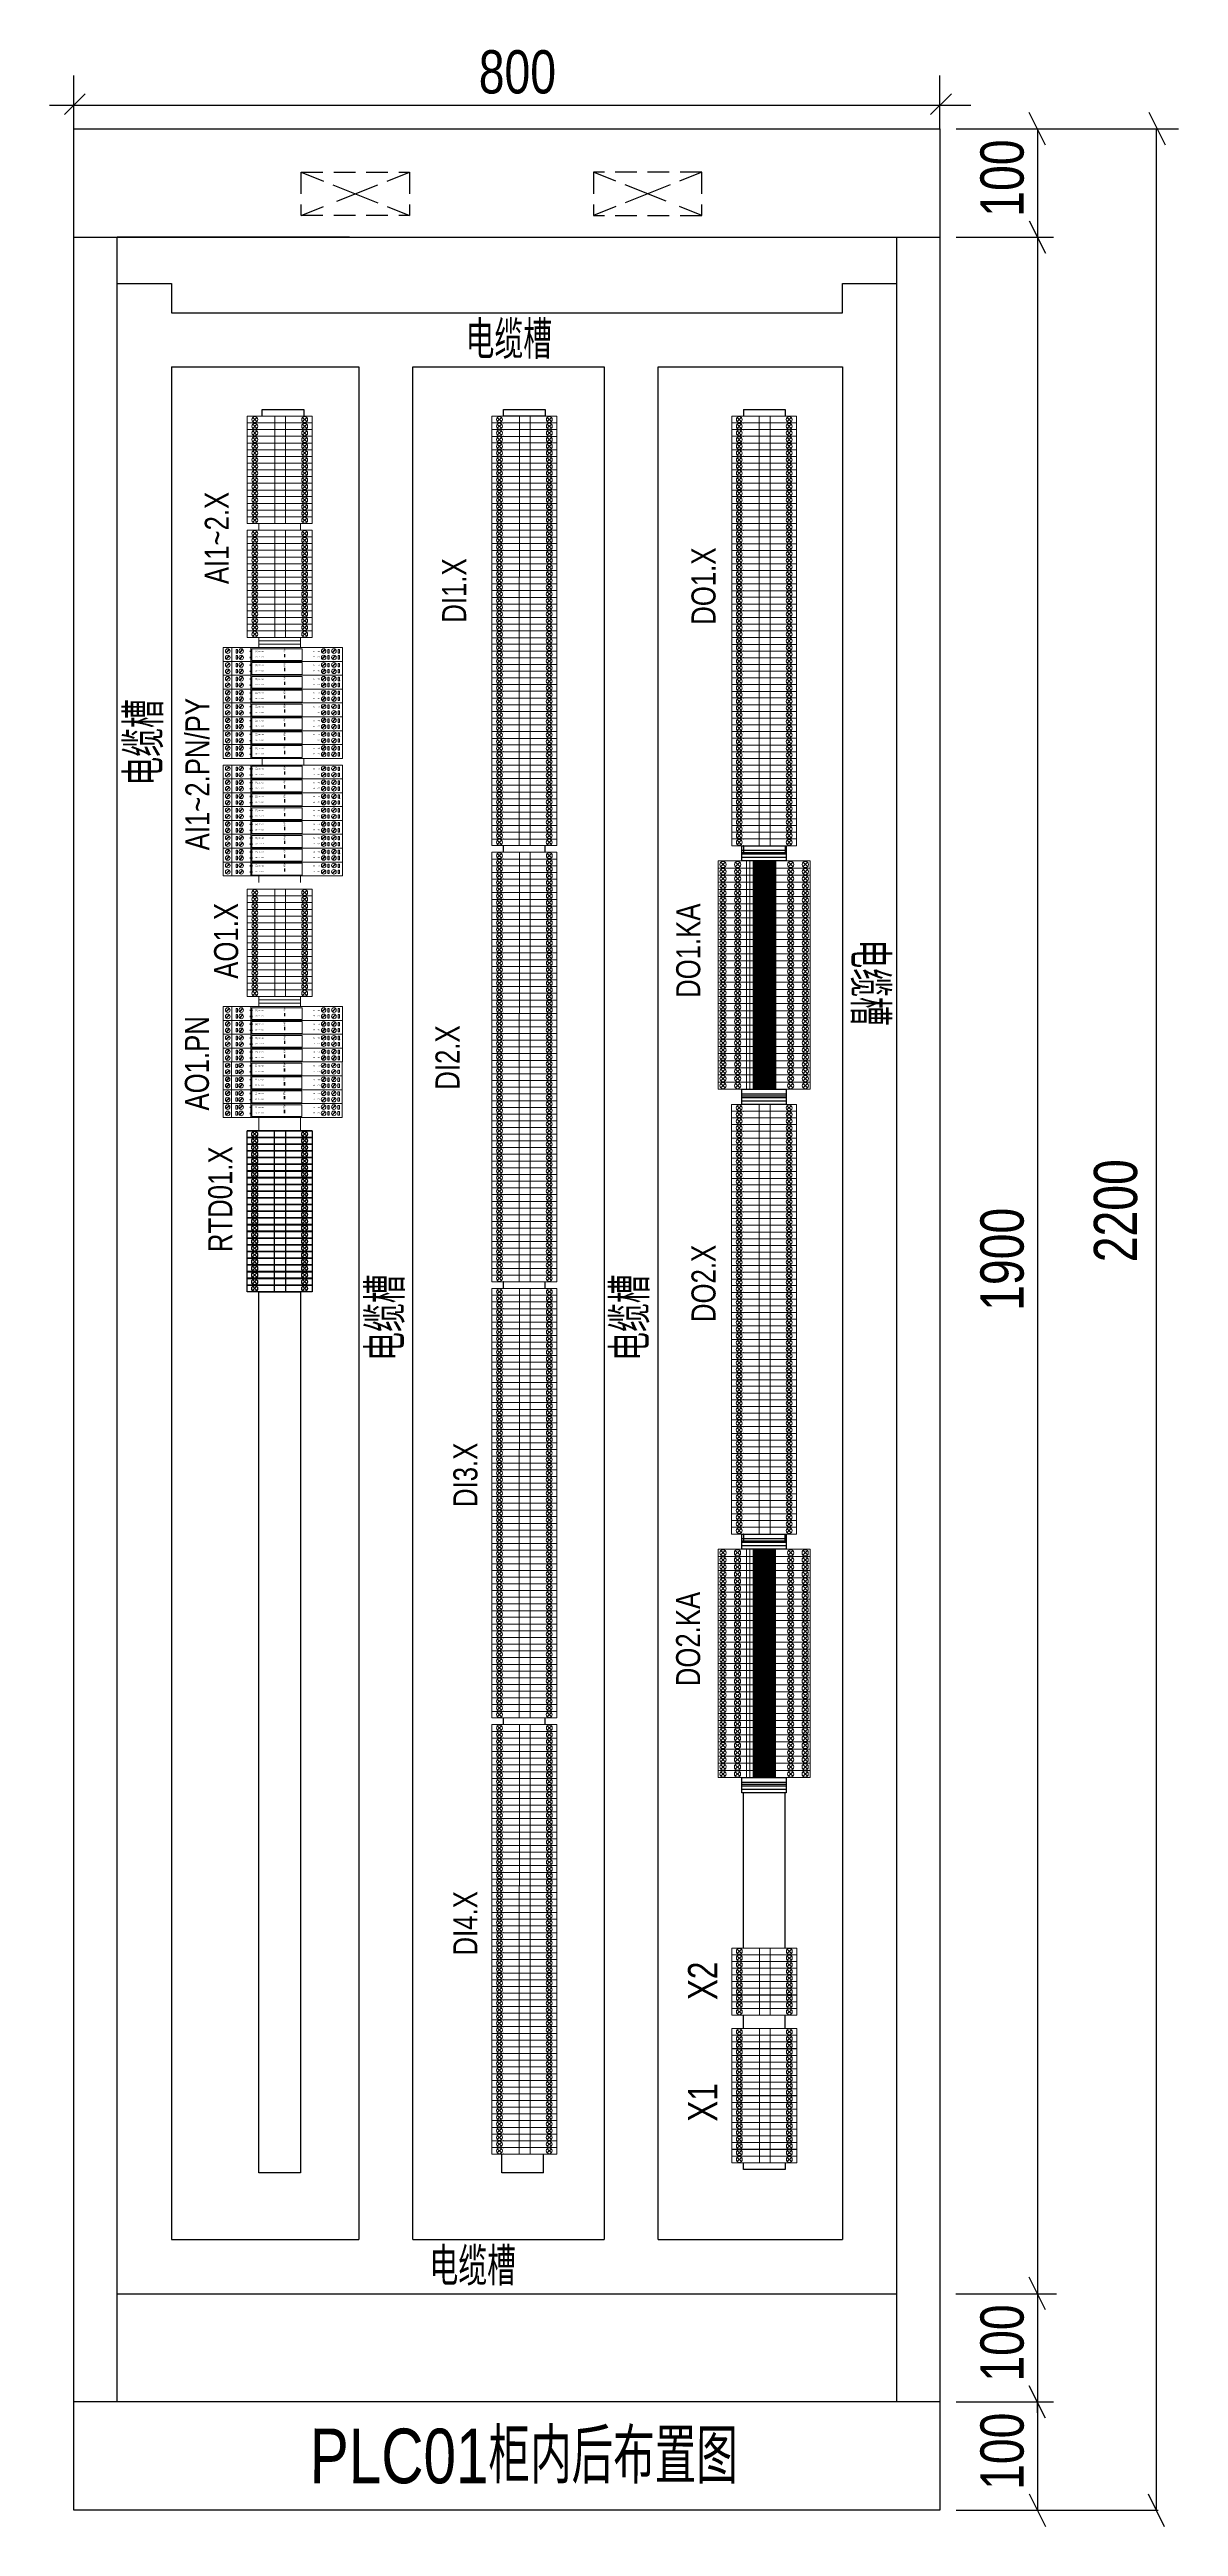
# Model space of a CAD drawing. Header units: millimetres. Extents: x -705761 to 1364679, y -410401 to 446404.
# Drawn here: x 786336 to 796143, y 70583 to 92104 of the extents above; entities that cross this region are included whole.
import ezdxf
from ezdxf.enums import TextEntityAlignment as Align

# ---------------------------------------------------------------- set-up
doc = ezdxf.new("R2010")
doc.units = ezdxf.units.MM
doc.linetypes.add('( Dashed )', pattern=[0.75, 0.5, -0.25])
doc.layers.add('TK', color=7, linetype='Continuous')
doc.layers.add('模板-签名-公用', color=3, linetype='Continuous')
for name, color, linetype, lineweight in [('图框', 7, 'Continuous', 13), ('层 1', 7, 'Continuous', 13), ('层 2', 7, 'Continuous', 18), ('层 63', 7, 'Continuous', 18), ('自动化埋管', 7, '( Dashed )', 40)]:
    doc.layers.add(name, color=color, linetype=linetype, lineweight=lineweight)
doc.styles.add('bsee', font='BSDI_XW.shx', dxfattribs={"width": 0.8, "bigfont": 'BSDI_HZ.shx'})
doc.styles.add('LZ-Roman', font='times.ttf')
doc.styles.add('Style-Times New Roman', font='times.ttf')
doc.styles.add('Style-仿宋_GB2312', font='')
doc.styles.add('宋体', font='', dxfattribs={"width": 0.7, "height": 2.5})
doc.styles.add('宋体_1', font='', dxfattribs={"width": 0.7, "height": 2.386364})
doc.styles.add('首钢设计院H4', font='BSDI_XW.shx', dxfattribs={"width": 0.7, "height": 0.004, "bigfont": 'BSDI_HZ.shx'})
doc.styles.get('Style-仿宋_GB2312').set_extended_font_data('仿宋_GB2312')
doc.styles.get('宋体').set_extended_font_data('SimSun')
doc.styles.get('宋体_1').set_extended_font_data('SimSun')

# ---------------------------------------------------------------- blocks, each defined once
blk = doc.blocks.new('端子')
at = {"color": 40, "linetype": 'Continuous', "lineweight": -3, "ltscale": 0.01}
for p, q in [((-55720, 154710), (-55720, 154765)), ((-55720, 154765), (-55180, 154765)), ((-55180, 154765), (-55720, 154765)), ((-55720, 154765), (-55720, 154765)), ((-55180, 154710), (-55720, 154710)), ((-55720, 154710), (-55720, 154710)), ((-55640, 154720), (-55675, 154755)), ((-55640, 154755), (-55675, 154720)), ((-55623, 154710), (-55277, 154710)), ((-55260, 154720), (-55225, 154755)), ((-55260, 154755), (-55225, 154720)), ((-55180, 154765), (-55180, 154710))]:
    blk.add_line(p, q, dxfattribs=at)
at = {"color": 40, "linetype": 'Continuous', "lineweight": -3}
blk.add_line((-55623, 154710), (-55277, 154710), dxfattribs=at)
at = {"color": 40, "linetype": 'Continuous', "lineweight": -3, "ltscale": 0.01}
blk.add_point((-55623, 154710), dxfattribs=at)
at = {"layer": '层 1', "color": 40, "linetype": 'Continuous', "lineweight": -3, "ltscale": 0.01}
for p, q in [((-55492, 154710), (-55492, 154765)), ((-55402, 154765), (-55402, 154710))]:
    blk.add_line(p, q, dxfattribs=at)
at = {"layer": '层 1', "color": 40, "lineweight": -3, "ltscale": 0.01}
for centre in [(-55658, 154737), (-55243, 154737)]:
    blk.add_circle(centre, 24.5, dxfattribs=at)
blk = doc.blocks.new('端子1')
at = {"layer": '层 63', "color": 211, "linetype": 'Continuous', "lineweight": 13, "ltscale": 10}
for p, q in [((788184, 217674), (788184, 217730)), ((788184, 217730), (788724, 217730)), ((788724, 217730), (788184, 217730)), ((788184, 217730), (788184, 217730)), ((788264, 217685), (788229, 217719)), ((788264, 217719), (788229, 217685)), ((788281, 217730), (788628, 217730)), ((788413, 217674), (788413, 217730)), ((788503, 217730), (788503, 217674)), ((788644, 217685), (788679, 217719)), ((788644, 217719), (788679, 217685)), ((788724, 217730), (788724, 217674)), ((788184, 217618), (788184, 217674)), ((788184, 217674), (788724, 217674)), ((788724, 217674), (788184, 217674)), ((788184, 217674), (788184, 217674)), ((788724, 217674), (788184, 217674)), ((788184, 217674), (788184, 217674)), ((788184, 217562), (788184, 217618)), ((788184, 217618), (788724, 217618)), ((788724, 217618), (788184, 217618)), ((788184, 217618), (788184, 217618)), ((788724, 217618), (788184, 217618)), ((788184, 217618), (788184, 217618)), ((788184, 217507), (788184, 217562)), ((788184, 217562), (788724, 217562)), ((788724, 217562), (788184, 217562)), ((788184, 217562), (788184, 217562)), ((788724, 217562), (788184, 217562)), ((788184, 217562), (788184, 217562)), ((788184, 217451), (788184, 217507)), ((788184, 217507), (788724, 217507)), ((788724, 217507), (788184, 217507)), ((788184, 217507), (788184, 217507)), ((788724, 217507), (788184, 217507)), ((788184, 217507), (788184, 217507)), ((788264, 217629), (788229, 217663)), ((788264, 217663), (788229, 217629)), ((788264, 217573), (788229, 217608)), ((788264, 217608), (788229, 217573)), ((788264, 217517), (788229, 217552)), ((788264, 217552), (788229, 217517)), ((788264, 217461), (788229, 217496)), ((788264, 217496), (788229, 217461)), ((788281, 217674), (788627, 217674)), ((788281, 217674), (788627, 217674)), ((788281, 217618), (788627, 217618)), ((788281, 217618), (788627, 217618)), ((788281, 217562), (788627, 217562)), ((788281, 217562), (788627, 217562)), ((788281, 217507), (788627, 217507)), ((788281, 217507), (788627, 217507)), ((788413, 217618), (788413, 217674)), ((788413, 217562), (788413, 217618)), ((788413, 217507), (788413, 217562)), ((788413, 217451), (788413, 217507)), ((788503, 217674), (788503, 217618)), ((788503, 217618), (788503, 217562)), ((788503, 217562), (788503, 217507)), ((788503, 217507), (788503, 217451)), ((788644, 217629), (788679, 217663)), ((788644, 217663), (788679, 217629)), ((788644, 217573), (788679, 217608)), ((788644, 217608), (788679, 217573)), ((788644, 217517), (788679, 217552)), ((788644, 217552), (788679, 217517)), ((788644, 217461), (788679, 217496)), ((788644, 217496), (788679, 217461)), ((788724, 217674), (788724, 217618)), ((788724, 217618), (788724, 217562)), ((788724, 217562), (788724, 217507)), ((788724, 217507), (788724, 217451)), ((788184, 217395), (788184, 217451)), ((788184, 217451), (788724, 217451)), ((788724, 217451), (788184, 217451)), ((788184, 217451), (788184, 217451)), ((788724, 217451), (788184, 217451)), ((788184, 217451), (788184, 217451)), ((788184, 217339), (788184, 217395)), ((788184, 217395), (788724, 217395)), ((788724, 217395), (788184, 217395)), ((788184, 217395), (788184, 217395)), ((788724, 217395), (788184, 217395)), ((788184, 217395), (788184, 217395)), ((788184, 217283), (788184, 217339)), ((788184, 217339), (788724, 217339)), ((788724, 217339), (788184, 217339)), ((788184, 217339), (788184, 217339)), ((788724, 217339), (788184, 217339)), ((788184, 217339), (788184, 217339)), ((788184, 217228), (788184, 217283)), ((788184, 217283), (788724, 217283)), ((788724, 217283), (788184, 217283)), ((788184, 217283), (788184, 217283)), ((788724, 217283), (788184, 217283)), ((788184, 217283), (788184, 217283)), ((788264, 217406), (788229, 217440)), ((788264, 217440), (788229, 217406)), ((788264, 217350), (788229, 217384)), ((788264, 217384), (788229, 217350)), ((788264, 217294), (788229, 217329)), ((788264, 217329), (788229, 217294)), ((788264, 217238), (788229, 217273)), ((788264, 217273), (788229, 217238)), ((788281, 217451), (788627, 217451)), ((788281, 217451), (788627, 217451)), ((788281, 217395), (788627, 217395)), ((788281, 217395), (788627, 217395)), ((788281, 217339), (788627, 217339)), ((788281, 217339), (788627, 217339)), ((788281, 217283), (788627, 217283)), ((788281, 217283), (788627, 217283)), ((788413, 217395), (788413, 217451)), ((788413, 217339), (788413, 217395)), ((788413, 217283), (788413, 217339)), ((788413, 217228), (788413, 217283)), ((788503, 217451), (788503, 217395)), ((788503, 217395), (788503, 217339)), ((788503, 217339), (788503, 217283)), ((788503, 217283), (788503, 217228)), ((788644, 217406), (788679, 217440)), ((788644, 217440), (788679, 217406)), ((788644, 217350), (788679, 217384)), ((788644, 217384), (788679, 217350)), ((788644, 217294), (788679, 217329)), ((788644, 217329), (788679, 217294)), ((788644, 217238), (788679, 217273)), ((788644, 217273), (788679, 217238)), ((788724, 217451), (788724, 217395)), ((788724, 217395), (788724, 217339)), ((788724, 217339), (788724, 217283)), ((788724, 217283), (788724, 217228)), ((788184, 217172), (788184, 217228)), ((788184, 217228), (788724, 217228)), ((788724, 217228), (788184, 217228)), ((788184, 217228), (788184, 217228)), ((788724, 217228), (788184, 217228)), ((788184, 217228), (788184, 217228)), ((788184, 217116), (788184, 217172)), ((788184, 217172), (788724, 217172)), ((788724, 217172), (788184, 217172)), ((788184, 217172), (788184, 217172)), ((788724, 217172), (788184, 217172)), ((788184, 217172), (788184, 217172)), ((788184, 217060), (788184, 217116)), ((788184, 217116), (788724, 217116)), ((788724, 217116), (788184, 217116)), ((788184, 217116), (788184, 217116)), ((788724, 217116), (788184, 217116)), ((788184, 217116), (788184, 217116)), ((788184, 217004), (788184, 217060)), ((788184, 217060), (788724, 217060)), ((788724, 217060), (788184, 217060)), ((788184, 217060), (788184, 217060)), ((788724, 217060), (788184, 217060)), ((788184, 217060), (788184, 217060)), ((788264, 217182), (788229, 217217)), ((788264, 217217), (788229, 217182)), ((788264, 217127), (788229, 217161)), ((788264, 217161), (788229, 217127)), ((788264, 217071), (788229, 217105)), ((788264, 217105), (788229, 217071)), ((788281, 217228), (788627, 217228)), ((788281, 217228), (788627, 217228)), ((788281, 217172), (788627, 217172)), ((788281, 217172), (788627, 217172)), ((788281, 217116), (788627, 217116)), ((788281, 217116), (788627, 217116)), ((788281, 217060), (788627, 217060)), ((788281, 217060), (788627, 217060)), ((788413, 217172), (788413, 217228)), ((788413, 217116), (788413, 217172)), ((788413, 217060), (788413, 217116)), ((788413, 217004), (788413, 217060)), ((788503, 217228), (788503, 217172)), ((788503, 217172), (788503, 217116)), ((788503, 217116), (788503, 217060)), ((788503, 217060), (788503, 217004)), ((788644, 217182), (788679, 217217)), ((788644, 217217), (788679, 217182)), ((788644, 217127), (788679, 217161)), ((788644, 217161), (788679, 217127)), ((788644, 217071), (788679, 217105)), ((788644, 217105), (788679, 217071)), ((788724, 217228), (788724, 217172)), ((788724, 217172), (788724, 217116)), ((788724, 217116), (788724, 217060)), ((788724, 217060), (788724, 217004)), ((788184, 216949), (788184, 217004)), ((788184, 217004), (788724, 217004)), ((788724, 217004), (788184, 217004)), ((788184, 217004), (788184, 217004)), ((788724, 217004), (788184, 217004)), ((788184, 217004), (788184, 217004)), ((788184, 216893), (788184, 216949)), ((788184, 216949), (788724, 216949)), ((788724, 216949), (788184, 216949)), ((788184, 216949), (788184, 216949)), ((788724, 216949), (788184, 216949)), ((788184, 216949), (788184, 216949)), ((788184, 216837), (788184, 216893)), ((788184, 216893), (788724, 216893)), ((788724, 216893), (788184, 216893)), ((788184, 216893), (788184, 216893)), ((788724, 216893), (788184, 216893)), ((788184, 216893), (788184, 216893)), ((788264, 217015), (788229, 217050)), ((788264, 217050), (788229, 217015)), ((788264, 216959), (788229, 216994)), ((788264, 216994), (788229, 216959)), ((788264, 216903), (788229, 216938)), ((788264, 216938), (788229, 216903)), ((788264, 216848), (788229, 216882)), ((788264, 216882), (788229, 216848)), ((788281, 217004), (788627, 217004)), ((788281, 217004), (788627, 217004)), ((788281, 216949), (788627, 216949)), ((788281, 216949), (788627, 216949)), ((788281, 216893), (788627, 216893)), ((788281, 216893), (788627, 216893)), ((788413, 216949), (788413, 217004)), ((788413, 216893), (788413, 216949)), ((788413, 216837), (788413, 216893)), ((788503, 217004), (788503, 216949)), ((788503, 216949), (788503, 216893)), ((788503, 216893), (788503, 216837)), ((788644, 217015), (788679, 217050)), ((788644, 217050), (788679, 217015)), ((788644, 216959), (788679, 216994)), ((788644, 216994), (788679, 216959)), ((788644, 216903), (788679, 216938)), ((788644, 216938), (788679, 216903)), ((788644, 216848), (788679, 216882)), ((788644, 216882), (788679, 216848)), ((788724, 217004), (788724, 216949)), ((788724, 216949), (788724, 216893)), ((788724, 216893), (788724, 216837)), ((788184, 216781), (788184, 216837)), ((788184, 216837), (788724, 216837)), ((788724, 216837), (788184, 216837)), ((788184, 216837), (788184, 216837)), ((788724, 216837), (788184, 216837)), ((788184, 216837), (788184, 216837)), ((788184, 216725), (788184, 216781)), ((788184, 216781), (788724, 216781)), ((788724, 216781), (788184, 216781)), ((788184, 216781), (788184, 216781)), ((788724, 216781), (788184, 216781)), ((788184, 216781), (788184, 216781)), ((788184, 216670), (788184, 216725)), ((788184, 216725), (788724, 216725)), ((788724, 216725), (788184, 216725)), ((788184, 216725), (788184, 216725)), ((788724, 216725), (788184, 216725)), ((788184, 216725), (788184, 216725)), ((788184, 216614), (788184, 216670)), ((788184, 216670), (788724, 216670)), ((788724, 216670), (788184, 216670)), ((788184, 216670), (788184, 216670)), ((788724, 216670), (788184, 216670)), ((788184, 216670), (788184, 216670)), ((788264, 216792), (788229, 216826)), ((788264, 216826), (788229, 216792)), ((788264, 216736), (788229, 216771)), ((788264, 216771), (788229, 216736)), ((788264, 216680), (788229, 216715)), ((788264, 216715), (788229, 216680)), ((788264, 216624), (788229, 216659)), ((788264, 216659), (788229, 216624)), ((788281, 216837), (788627, 216837)), ((788281, 216837), (788627, 216837)), ((788281, 216781), (788627, 216781)), ((788281, 216781), (788627, 216781)), ((788281, 216725), (788627, 216725)), ((788281, 216725), (788627, 216725)), ((788281, 216670), (788627, 216670)), ((788281, 216670), (788627, 216670)), ((788413, 216781), (788413, 216837)), ((788413, 216725), (788413, 216781)), ((788413, 216670), (788413, 216725)), ((788413, 216614), (788413, 216670)), ((788503, 216837), (788503, 216781)), ((788503, 216781), (788503, 216725)), ((788503, 216725), (788503, 216670)), ((788503, 216670), (788503, 216614)), ((788644, 216792), (788679, 216826)), ((788644, 216826), (788679, 216792)), ((788644, 216736), (788679, 216771)), ((788644, 216771), (788679, 216736)), ((788644, 216680), (788679, 216715)), ((788644, 216715), (788679, 216680)), ((788644, 216624), (788679, 216659)), ((788644, 216659), (788679, 216624)), ((788724, 216837), (788724, 216781)), ((788724, 216781), (788724, 216725)), ((788724, 216725), (788724, 216670)), ((788724, 216670), (788724, 216614)), ((788184, 216558), (788184, 216614)), ((788184, 216614), (788724, 216614)), ((788724, 216614), (788184, 216614)), ((788184, 216614), (788184, 216614)), ((788724, 216614), (788184, 216614)), ((788184, 216614), (788184, 216614)), ((788184, 216502), (788184, 216558)), ((788184, 216558), (788724, 216558)), ((788724, 216558), (788184, 216558)), ((788184, 216558), (788184, 216558)), ((788724, 216558), (788184, 216558)), ((788184, 216558), (788184, 216558)), ((788184, 216446), (788184, 216502)), ((788184, 216502), (788724, 216502)), ((788724, 216502), (788184, 216502)), ((788184, 216502), (788184, 216502)), ((788724, 216502), (788184, 216502)), ((788184, 216502), (788184, 216502)), ((788184, 216391), (788184, 216446)), ((788184, 216446), (788724, 216446)), ((788724, 216446), (788184, 216446)), ((788184, 216446), (788184, 216446)), ((788724, 216446), (788184, 216446)), ((788184, 216446), (788184, 216446)), ((788264, 216569), (788229, 216603)), ((788264, 216603), (788229, 216569)), ((788264, 216513), (788229, 216547)), ((788264, 216547), (788229, 216513)), ((788264, 216457), (788229, 216492)), ((788264, 216492), (788229, 216457)), ((788281, 216614), (788627, 216614)), ((788281, 216614), (788627, 216614)), ((788281, 216558), (788627, 216558)), ((788281, 216558), (788627, 216558)), ((788281, 216502), (788627, 216502)), ((788281, 216502), (788627, 216502)), ((788281, 216446), (788627, 216446)), ((788281, 216446), (788627, 216446)), ((788413, 216558), (788413, 216614)), ((788413, 216502), (788413, 216558)), ((788413, 216446), (788413, 216502)), ((788413, 216391), (788413, 216446)), ((788503, 216614), (788503, 216558)), ((788503, 216558), (788503, 216502)), ((788503, 216502), (788503, 216446)), ((788503, 216446), (788503, 216391)), ((788644, 216569), (788679, 216603)), ((788644, 216603), (788679, 216569)), ((788644, 216513), (788679, 216547)), ((788644, 216547), (788679, 216513)), ((788644, 216457), (788679, 216492)), ((788644, 216492), (788679, 216457)), ((788724, 216614), (788724, 216558)), ((788724, 216558), (788724, 216502)), ((788724, 216502), (788724, 216446)), ((788724, 216446), (788724, 216391)), ((788184, 216335), (788184, 216391)), ((788184, 216391), (788724, 216391)), ((788724, 216391), (788184, 216391)), ((788184, 216391), (788184, 216391)), ((788724, 216391), (788184, 216391)), ((788184, 216391), (788184, 216391)), ((788184, 216279), (788184, 216335)), ((788184, 216335), (788724, 216335)), ((788724, 216335), (788184, 216335)), ((788184, 216335), (788184, 216335)), ((788724, 216335), (788184, 216335)), ((788184, 216335), (788184, 216335)), ((788184, 216223), (788184, 216279)), ((788184, 216279), (788724, 216279)), ((788724, 216279), (788184, 216279)), ((788184, 216279), (788184, 216279)), ((788724, 216279), (788184, 216279)), ((788184, 216279), (788184, 216279)), ((788264, 216401), (788229, 216436)), ((788264, 216436), (788229, 216401)), ((788264, 216345), (788229, 216380)), ((788264, 216380), (788229, 216345)), ((788264, 216290), (788229, 216324)), ((788264, 216324), (788229, 216290)), ((788264, 216234), (788229, 216268)), ((788264, 216268), (788229, 216234)), ((788281, 216391), (788627, 216391)), ((788281, 216391), (788627, 216391)), ((788281, 216335), (788627, 216335)), ((788281, 216335), (788627, 216335)), ((788281, 216279), (788627, 216279)), ((788281, 216279), (788627, 216279)), ((788412, 216335), (788412, 216391)), ((788412, 216279), (788412, 216335)), ((788412, 216223), (788412, 216279)), ((788502, 216391), (788502, 216335)), ((788502, 216335), (788502, 216279)), ((788502, 216279), (788502, 216223)), ((788644, 216401), (788679, 216436)), ((788644, 216436), (788679, 216401)), ((788644, 216345), (788679, 216380)), ((788644, 216380), (788679, 216345)), ((788644, 216290), (788679, 216324)), ((788644, 216324), (788679, 216290)), ((788644, 216234), (788679, 216268)), ((788644, 216268), (788679, 216234)), ((788724, 216391), (788724, 216335)), ((788724, 216335), (788724, 216279)), ((788724, 216279), (788724, 216223)), ((788184, 216167), (788184, 216223)), ((788184, 216223), (788724, 216223)), ((788724, 216223), (788184, 216223)), ((788184, 216223), (788184, 216223)), ((788724, 216223), (788184, 216223)), ((788184, 216223), (788184, 216223)), ((788184, 216112), (788184, 216167)), ((788184, 216167), (788724, 216167)), ((788724, 216167), (788184, 216167)), ((788184, 216167), (788184, 216167)), ((788724, 216167), (788184, 216167)), ((788184, 216167), (788184, 216167)), ((788184, 216056), (788184, 216112)), ((788184, 216112), (788724, 216112)), ((788724, 216112), (788184, 216112)), ((788184, 216112), (788184, 216112)), ((788724, 216112), (788184, 216112)), ((788184, 216112), (788184, 216112)), ((788184, 216000), (788184, 216056)), ((788184, 216056), (788724, 216056)), ((788724, 216056), (788184, 216056)), ((788184, 216056), (788184, 216056)), ((788724, 216056), (788184, 216056)), ((788184, 216056), (788184, 216056)), ((788264, 216178), (788229, 216213)), ((788264, 216213), (788229, 216178)), ((788264, 216122), (788229, 216157)), ((788264, 216157), (788229, 216122)), ((788264, 216066), (788229, 216101)), ((788264, 216101), (788229, 216066)), ((788264, 216011), (788229, 216045)), ((788264, 216045), (788229, 216011)), ((788281, 216223), (788627, 216223)), ((788281, 216223), (788627, 216223)), ((788281, 216167), (788627, 216167)), ((788281, 216167), (788627, 216167)), ((788281, 216112), (788627, 216112)), ((788281, 216112), (788627, 216112)), ((788281, 216056), (788627, 216056)), ((788281, 216056), (788627, 216056)), ((788412, 216167), (788412, 216223)), ((788412, 216112), (788412, 216167)), ((788412, 216056), (788412, 216112)), ((788412, 216000), (788412, 216056)), ((788502, 216223), (788502, 216167)), ((788502, 216167), (788502, 216112)), ((788502, 216112), (788502, 216056)), ((788502, 216056), (788502, 216000)), ((788644, 216178), (788679, 216213)), ((788644, 216213), (788679, 216178)), ((788644, 216122), (788679, 216157)), ((788644, 216157), (788679, 216122)), ((788644, 216066), (788679, 216101)), ((788644, 216101), (788679, 216066)), ((788644, 216011), (788679, 216045)), ((788644, 216045), (788679, 216011)), ((788724, 216223), (788724, 216167)), ((788724, 216167), (788724, 216112)), ((788724, 216112), (788724, 216056)), ((788724, 216056), (788724, 216000)), ((788184, 215944), (788184, 216000)), ((788184, 216000), (788724, 216000)), ((788724, 216000), (788184, 216000)), ((788184, 216000), (788184, 216000)), ((788724, 216000), (788184, 216000)), ((788184, 216000), (788184, 216000)), ((788184, 215888), (788184, 215944)), ((788184, 215944), (788724, 215944)), ((788724, 215944), (788184, 215944)), ((788184, 215944), (788184, 215944)), ((788724, 215944), (788184, 215944)), ((788184, 215944), (788184, 215944)), ((788184, 215833), (788184, 215888)), ((788184, 215888), (788724, 215888)), ((788724, 215888), (788184, 215888)), ((788184, 215888), (788184, 215888)), ((788724, 215888), (788184, 215888)), ((788184, 215888), (788184, 215888)), ((788184, 215777), (788184, 215833)), ((788184, 215833), (788724, 215833)), ((788724, 215833), (788184, 215833)), ((788184, 215833), (788184, 215833)), ((788724, 215833), (788184, 215833)), ((788184, 215833), (788184, 215833)), ((788264, 215955), (788229, 215989)), ((788264, 215989), (788229, 215955)), ((788264, 215899), (788229, 215934)), ((788264, 215934), (788229, 215899)), ((788264, 215843), (788229, 215878)), ((788264, 215878), (788229, 215843)), ((788281, 216000), (788627, 216000)), ((788281, 216000), (788627, 216000)), ((788281, 215944), (788627, 215944)), ((788281, 215944), (788627, 215944)), ((788281, 215888), (788627, 215888)), ((788281, 215888), (788627, 215888)), ((788281, 215833), (788627, 215833)), ((788281, 215833), (788627, 215833)), ((788412, 215944), (788412, 216000)), ((788412, 215888), (788412, 215944)), ((788412, 215833), (788412, 215888)), ((788412, 215777), (788412, 215833)), ((788502, 216000), (788502, 215944)), ((788502, 215944), (788502, 215888)), ((788502, 215888), (788502, 215833)), ((788502, 215833), (788502, 215777)), ((788644, 215955), (788679, 215989)), ((788644, 215989), (788679, 215955)), ((788644, 215899), (788679, 215934)), ((788644, 215934), (788679, 215899)), ((788644, 215843), (788679, 215878)), ((788644, 215878), (788679, 215843)), ((788724, 216000), (788724, 215944)), ((788724, 215944), (788724, 215888)), ((788724, 215888), (788724, 215833)), ((788724, 215833), (788724, 215777)), ((788184, 215721), (788184, 215777)), ((788184, 215777), (788724, 215777)), ((788724, 215777), (788184, 215777)), ((788184, 215777), (788184, 215777)), ((788724, 215777), (788184, 215777)), ((788184, 215777), (788184, 215777)), ((788184, 215665), (788184, 215721)), ((788184, 215721), (788724, 215721)), ((788724, 215721), (788184, 215721)), ((788184, 215721), (788184, 215721)), ((788724, 215721), (788184, 215721)), ((788184, 215721), (788184, 215721)), ((788184, 215609), (788184, 215665)), ((788184, 215665), (788724, 215665)), ((788724, 215665), (788184, 215665)), ((788184, 215665), (788184, 215665)), ((788724, 215665), (788184, 215665)), ((788184, 215665), (788184, 215665)), ((788264, 215787), (788229, 215822)), ((788264, 215822), (788229, 215787)), ((788264, 215732), (788229, 215766)), ((788264, 215766), (788229, 215732)), ((788264, 215676), (788229, 215710)), ((788264, 215710), (788229, 215676)), ((788264, 215620), (788229, 215655)), ((788264, 215655), (788229, 215620)), ((788281, 215777), (788627, 215777)), ((788281, 215777), (788627, 215777)), ((788281, 215721), (788627, 215721)), ((788281, 215721), (788627, 215721)), ((788281, 215665), (788627, 215665)), ((788281, 215665), (788627, 215665)), ((788412, 215721), (788412, 215777)), ((788412, 215665), (788412, 215721)), ((788412, 215609), (788412, 215665)), ((788502, 215777), (788502, 215721)), ((788502, 215721), (788502, 215665)), ((788502, 215665), (788502, 215609)), ((788644, 215787), (788679, 215822)), ((788644, 215822), (788679, 215787)), ((788644, 215732), (788679, 215766)), ((788644, 215766), (788679, 215732)), ((788644, 215676), (788679, 215710)), ((788644, 215710), (788679, 215676)), ((788644, 215620), (788679, 215655)), ((788644, 215655), (788679, 215620)), ((788724, 215777), (788724, 215721)), ((788724, 215721), (788724, 215665)), ((788724, 215665), (788724, 215609)), ((788184, 215554), (788184, 215609)), ((788184, 215609), (788724, 215609)), ((788724, 215609), (788184, 215609)), ((788184, 215609), (788184, 215609)), ((788724, 215609), (788184, 215609)), ((788184, 215609), (788184, 215609)), ((788184, 215498), (788184, 215554)), ((788184, 215554), (788724, 215554)), ((788724, 215554), (788184, 215554)), ((788184, 215554), (788184, 215554)), ((788724, 215554), (788184, 215554)), ((788184, 215554), (788184, 215554)), ((788184, 215442), (788184, 215498)), ((788184, 215498), (788724, 215498)), ((788724, 215498), (788184, 215498)), ((788184, 215498), (788184, 215498)), ((788724, 215498), (788184, 215498)), ((788184, 215498), (788184, 215498)), ((788184, 215386), (788184, 215442)), ((788184, 215442), (788724, 215442)), ((788724, 215442), (788184, 215442)), ((788184, 215442), (788184, 215442)), ((788724, 215442), (788184, 215442)), ((788184, 215442), (788184, 215442)), ((788264, 215564), (788229, 215599)), ((788264, 215599), (788229, 215564)), ((788264, 215508), (788229, 215543)), ((788264, 215543), (788229, 215508)), ((788264, 215453), (788229, 215487)), ((788264, 215487), (788229, 215453)), ((788264, 215397), (788229, 215431)), ((788264, 215431), (788229, 215397)), ((788281, 215609), (788627, 215609)), ((788281, 215609), (788627, 215609)), ((788281, 215554), (788627, 215554)), ((788281, 215554), (788627, 215554)), ((788281, 215498), (788627, 215498)), ((788281, 215498), (788627, 215498)), ((788281, 215442), (788627, 215442)), ((788281, 215442), (788627, 215442)), ((788412, 215554), (788412, 215609)), ((788412, 215498), (788412, 215554)), ((788412, 215442), (788412, 215498)), ((788412, 215386), (788412, 215442)), ((788502, 215609), (788502, 215554)), ((788502, 215554), (788502, 215498)), ((788502, 215498), (788502, 215442)), ((788502, 215442), (788502, 215386)), ((788644, 215564), (788679, 215599)), ((788644, 215599), (788679, 215564)), ((788644, 215508), (788679, 215543)), ((788644, 215543), (788679, 215508)), ((788644, 215453), (788679, 215487)), ((788644, 215487), (788679, 215453)), ((788644, 215397), (788679, 215431)), ((788644, 215431), (788679, 215397)), ((788724, 215609), (788724, 215554)), ((788724, 215554), (788724, 215498)), ((788724, 215498), (788724, 215442)), ((788724, 215442), (788724, 215386)), ((788184, 215330), (788184, 215386)), ((788184, 215386), (788724, 215386)), ((788724, 215386), (788184, 215386)), ((788184, 215386), (788184, 215386)), ((788724, 215386), (788184, 215386)), ((788184, 215386), (788184, 215386)), ((788184, 215275), (788184, 215330)), ((788184, 215330), (788724, 215330)), ((788724, 215330), (788184, 215330)), ((788184, 215330), (788184, 215330)), ((788724, 215330), (788184, 215330)), ((788184, 215330), (788184, 215330)), ((788184, 215219), (788184, 215275)), ((788184, 215275), (788724, 215275)), ((788724, 215275), (788184, 215275)), ((788184, 215275), (788184, 215275)), ((788724, 215275), (788184, 215275)), ((788184, 215275), (788184, 215275)), ((788184, 215163), (788184, 215219)), ((788184, 215219), (788724, 215219)), ((788724, 215219), (788184, 215219)), ((788184, 215219), (788184, 215219)), ((788724, 215219), (788184, 215219)), ((788184, 215219), (788184, 215219)), ((788264, 215341), (788229, 215376)), ((788264, 215376), (788229, 215341)), ((788264, 215285), (788229, 215320)), ((788264, 215320), (788229, 215285)), ((788264, 215229), (788229, 215264)), ((788264, 215264), (788229, 215229)), ((788264, 215174), (788229, 215208)), ((788264, 215208), (788229, 215174)), ((788281, 215386), (788627, 215386)), ((788281, 215386), (788627, 215386)), ((788281, 215330), (788627, 215330)), ((788281, 215330), (788627, 215330)), ((788281, 215275), (788627, 215275)), ((788281, 215275), (788627, 215275)), ((788281, 215219), (788627, 215219)), ((788281, 215219), (788627, 215219)), ((788412, 215330), (788412, 215386)), ((788412, 215275), (788412, 215330)), ((788412, 215219), (788412, 215275)), ((788412, 215163), (788412, 215219)), ((788502, 215386), (788502, 215330)), ((788502, 215330), (788502, 215275)), ((788502, 215275), (788502, 215219)), ((788502, 215219), (788502, 215163)), ((788644, 215341), (788679, 215376)), ((788644, 215376), (788679, 215341)), ((788644, 215285), (788679, 215320)), ((788644, 215320), (788679, 215285)), ((788644, 215229), (788679, 215264)), ((788644, 215264), (788679, 215229)), ((788644, 215174), (788679, 215208)), ((788644, 215208), (788679, 215174)), ((788724, 215386), (788724, 215330)), ((788724, 215330), (788724, 215275)), ((788724, 215275), (788724, 215219)), ((788724, 215219), (788724, 215163)), ((788184, 215107), (788184, 215163)), ((788184, 215163), (788724, 215163)), ((788724, 215163), (788184, 215163)), ((788184, 215163), (788184, 215163)), ((788724, 215163), (788184, 215163)), ((788184, 215163), (788184, 215163)), ((788184, 215051), (788184, 215107)), ((788184, 215107), (788724, 215107)), ((788724, 215107), (788184, 215107)), ((788184, 215107), (788184, 215107)), ((788724, 215107), (788184, 215107)), ((788184, 215107), (788184, 215107)), ((788184, 214996), (788184, 215051)), ((788184, 215051), (788724, 215051)), ((788724, 215051), (788184, 215051)), ((788184, 215051), (788184, 215051)), ((788724, 215051), (788184, 215051)), ((788184, 215051), (788184, 215051)), ((788264, 215118), (788229, 215152)), ((788264, 215152), (788229, 215118)), ((788264, 215062), (788229, 215097)), ((788264, 215097), (788229, 215062)), ((788264, 215006), (788229, 215041)), ((788264, 215041), (788229, 215006)), ((788281, 215163), (788627, 215163)), ((788281, 215163), (788627, 215163)), ((788281, 215107), (788627, 215107)), ((788281, 215107), (788627, 215107)), ((788281, 215051), (788627, 215051)), ((788281, 215051), (788627, 215051)), ((788412, 215107), (788412, 215163)), ((788412, 215051), (788412, 215107)), ((788412, 214996), (788412, 215051)), ((788502, 215163), (788502, 215107)), ((788502, 215107), (788502, 215051)), ((788502, 215051), (788502, 214996)), ((788644, 215118), (788679, 215152)), ((788644, 215152), (788679, 215118)), ((788644, 215062), (788679, 215097)), ((788644, 215097), (788679, 215062)), ((788644, 215006), (788679, 215041)), ((788644, 215041), (788679, 215006)), ((788724, 215163), (788724, 215107)), ((788724, 215107), (788724, 215051)), ((788724, 215051), (788724, 214996)), ((788184, 214940), (788184, 214996)), ((788184, 214996), (788724, 214996)), ((788724, 214996), (788184, 214996)), ((788184, 214996), (788184, 214996)), ((788724, 214996), (788184, 214996)), ((788184, 214996), (788184, 214996)), ((788184, 214884), (788184, 214940)), ((788184, 214940), (788724, 214940)), ((788724, 214940), (788184, 214940)), ((788184, 214940), (788184, 214940)), ((788724, 214940), (788184, 214940)), ((788184, 214940), (788184, 214940)), ((788184, 214828), (788184, 214884)), ((788184, 214884), (788724, 214884)), ((788724, 214884), (788184, 214884)), ((788184, 214884), (788184, 214884)), ((788724, 214884), (788184, 214884)), ((788184, 214884), (788184, 214884)), ((788184, 214772), (788184, 214828)), ((788184, 214828), (788724, 214828)), ((788724, 214828), (788184, 214828)), ((788184, 214828), (788184, 214828)), ((788724, 214828), (788184, 214828)), ((788184, 214828), (788184, 214828)), ((788264, 214950), (788229, 214985)), ((788264, 214985), (788229, 214950)), ((788264, 214895), (788229, 214929)), ((788264, 214929), (788229, 214895)), ((788264, 214839), (788229, 214873)), ((788264, 214873), (788229, 214839)), ((788264, 214783), (788229, 214818)), ((788264, 214818), (788229, 214783)), ((788281, 214996), (788627, 214996)), ((788281, 214996), (788627, 214996)), ((788281, 214940), (788627, 214940)), ((788281, 214940), (788627, 214940)), ((788281, 214884), (788627, 214884)), ((788281, 214884), (788627, 214884)), ((788281, 214828), (788627, 214828)), ((788281, 214828), (788627, 214828)), ((788412, 214940), (788412, 214996)), ((788412, 214884), (788412, 214940)), ((788412, 214828), (788412, 214884)), ((788412, 214772), (788412, 214828)), ((788502, 214996), (788502, 214940)), ((788502, 214940), (788502, 214884)), ((788502, 214884), (788502, 214828)), ((788502, 214828), (788502, 214772)), ((788644, 214950), (788679, 214985)), ((788644, 214985), (788679, 214950)), ((788644, 214895), (788679, 214929)), ((788644, 214929), (788679, 214895)), ((788644, 214839), (788679, 214873)), ((788644, 214873), (788679, 214839)), ((788644, 214783), (788679, 214818)), ((788644, 214818), (788679, 214783)), ((788724, 214996), (788724, 214940)), ((788724, 214940), (788724, 214884)), ((788724, 214884), (788724, 214828)), ((788724, 214828), (788724, 214772)), ((788184, 214717), (788184, 214772)), ((788184, 214772), (788724, 214772)), ((788724, 214772), (788184, 214772)), ((788184, 214772), (788184, 214772)), ((788724, 214772), (788184, 214772)), ((788184, 214772), (788184, 214772)), ((788184, 214661), (788184, 214717)), ((788184, 214717), (788724, 214717)), ((788724, 214717), (788184, 214717)), ((788184, 214717), (788184, 214717)), ((788724, 214717), (788184, 214717)), ((788184, 214717), (788184, 214717)), ((788184, 214605), (788184, 214661)), ((788184, 214661), (788724, 214661)), ((788724, 214661), (788184, 214661)), ((788184, 214661), (788184, 214661)), ((788724, 214661), (788184, 214661)), ((788184, 214661), (788184, 214661)), ((788184, 214549), (788184, 214605)), ((788184, 214605), (788724, 214605)), ((788724, 214605), (788184, 214605)), ((788184, 214605), (788184, 214605)), ((788724, 214605), (788184, 214605)), ((788184, 214605), (788184, 214605)), ((788264, 214727), (788229, 214762)), ((788264, 214762), (788229, 214727)), ((788264, 214671), (788229, 214706)), ((788264, 214706), (788229, 214671)), ((788264, 214616), (788229, 214650)), ((788264, 214650), (788229, 214616)), ((788264, 214560), (788229, 214594)), ((788264, 214594), (788229, 214560)), ((788281, 214772), (788627, 214772)), ((788281, 214772), (788627, 214772)), ((788281, 214717), (788627, 214717)), ((788281, 214717), (788627, 214717)), ((788281, 214661), (788627, 214661)), ((788281, 214661), (788627, 214661)), ((788281, 214605), (788627, 214605)), ((788281, 214605), (788627, 214605)), ((788412, 214717), (788412, 214772)), ((788412, 214661), (788412, 214717)), ((788412, 214605), (788412, 214661)), ((788412, 214549), (788412, 214605)), ((788502, 214772), (788502, 214717)), ((788502, 214717), (788502, 214661)), ((788502, 214661), (788502, 214605)), ((788502, 214605), (788502, 214549)), ((788644, 214727), (788679, 214762)), ((788644, 214762), (788679, 214727)), ((788644, 214671), (788679, 214706)), ((788644, 214706), (788679, 214671)), ((788644, 214616), (788679, 214650)), ((788644, 214650), (788679, 214616)), ((788644, 214560), (788679, 214594)), ((788644, 214594), (788679, 214560)), ((788724, 214772), (788724, 214717)), ((788724, 214717), (788724, 214661)), ((788724, 214661), (788724, 214605)), ((788724, 214605), (788724, 214549)), ((788184, 214493), (788184, 214549)), ((788184, 214549), (788724, 214549)), ((788724, 214549), (788184, 214549)), ((788184, 214549), (788184, 214549)), ((788724, 214549), (788184, 214549)), ((788184, 214549), (788184, 214549)), ((788184, 214438), (788184, 214493)), ((788184, 214493), (788724, 214493)), ((788724, 214493), (788184, 214493)), ((788184, 214493), (788184, 214493)), ((788724, 214493), (788184, 214493)), ((788184, 214493), (788184, 214493)), ((788184, 214382), (788184, 214438)), ((788184, 214438), (788724, 214438)), ((788724, 214438), (788184, 214438)), ((788184, 214438), (788184, 214438)), ((788724, 214438), (788184, 214438)), ((788184, 214438), (788184, 214438)), ((788264, 214504), (788229, 214539)), ((788264, 214539), (788229, 214504)), ((788264, 214448), (788229, 214483)), ((788264, 214483), (788229, 214448)), ((788264, 214392), (788229, 214427)), ((788264, 214427), (788229, 214392)), ((788281, 214549), (788627, 214549)), ((788281, 214549), (788627, 214549)), ((788281, 214493), (788627, 214493)), ((788281, 214493), (788627, 214493)), ((788281, 214438), (788627, 214438)), ((788281, 214438), (788627, 214438)), ((788412, 214493), (788412, 214549)), ((788412, 214438), (788412, 214493)), ((788412, 214382), (788412, 214438)), ((788502, 214549), (788502, 214493)), ((788502, 214493), (788502, 214438)), ((788502, 214438), (788502, 214382)), ((788644, 214504), (788679, 214539)), ((788644, 214539), (788679, 214504)), ((788644, 214448), (788679, 214483)), ((788644, 214483), (788679, 214448)), ((788644, 214392), (788679, 214427)), ((788644, 214427), (788679, 214392)), ((788724, 214549), (788724, 214493)), ((788724, 214493), (788724, 214438)), ((788724, 214438), (788724, 214382)), ((788184, 214326), (788184, 214382)), ((788184, 214382), (788724, 214382)), ((788724, 214382), (788184, 214382)), ((788184, 214382), (788184, 214382)), ((788724, 214382), (788184, 214382)), ((788184, 214382), (788184, 214382)), ((788184, 214270), (788184, 214326)), ((788184, 214326), (788724, 214326)), ((788724, 214326), (788184, 214326)), ((788184, 214326), (788184, 214326)), ((788724, 214326), (788184, 214326)), ((788184, 214326), (788184, 214326)), ((788184, 214214), (788184, 214270)), ((788184, 214270), (788724, 214270)), ((788724, 214270), (788184, 214270)), ((788184, 214270), (788184, 214270)), ((788724, 214270), (788184, 214270)), ((788184, 214270), (788184, 214270)), ((788184, 214159), (788184, 214214)), ((788184, 214214), (788724, 214214)), ((788724, 214214), (788184, 214214)), ((788184, 214214), (788184, 214214)), ((788724, 214214), (788184, 214214)), ((788184, 214214), (788184, 214214)), ((788264, 214337), (788229, 214371)), ((788264, 214371), (788229, 214337)), ((788264, 214281), (788229, 214315)), ((788264, 214315), (788229, 214281)), ((788264, 214225), (788229, 214260)), ((788264, 214260), (788229, 214225)), ((788264, 214169), (788229, 214204)), ((788264, 214204), (788229, 214169)), ((788281, 214382), (788627, 214382)), ((788281, 214382), (788627, 214382)), ((788281, 214326), (788627, 214326)), ((788281, 214326), (788627, 214326)), ((788281, 214270), (788627, 214270)), ((788281, 214270), (788627, 214270)), ((788281, 214214), (788627, 214214)), ((788281, 214214), (788627, 214214)), ((788412, 214326), (788412, 214382)), ((788412, 214270), (788412, 214326)), ((788412, 214214), (788412, 214270)), ((788412, 214159), (788412, 214214)), ((788502, 214382), (788502, 214326)), ((788502, 214326), (788502, 214270)), ((788502, 214270), (788502, 214214)), ((788502, 214214), (788502, 214159)), ((788644, 214337), (788679, 214371)), ((788644, 214371), (788679, 214337)), ((788644, 214281), (788679, 214315)), ((788644, 214315), (788679, 214281)), ((788644, 214225), (788679, 214260)), ((788644, 214260), (788679, 214225)), ((788644, 214169), (788679, 214204)), ((788644, 214204), (788679, 214169)), ((788724, 214382), (788724, 214326)), ((788724, 214326), (788724, 214270)), ((788724, 214270), (788724, 214214)), ((788724, 214214), (788724, 214159)), ((788724, 214159), (788184, 214159)), ((788184, 214159), (788184, 214159)), ((788281, 214159), (788627, 214159)), ((788281, 214159), (788627, 214159))]:
    blk.add_line(p, q, dxfattribs=at)
for centre in [(788247, 217702), (788662, 217702), (788247, 217646), (788247, 217590), (788247, 217535), (788247, 217479), (788662, 217646), (788662, 217590), (788662, 217535), (788662, 217479), (788247, 217423), (788247, 217367), (788247, 217311), (788247, 217256), (788662, 217423), (788662, 217367), (788662, 217311), (788662, 217256), (788247, 217200), (788247, 217144), (788247, 217088), (788662, 217200), (788662, 217144), (788662, 217088), (788247, 217032), (788247, 216977), (788247, 216921), (788247, 216865), (788662, 217032), (788662, 216977), (788662, 216921), (788662, 216865), (788247, 216809), (788247, 216753), (788247, 216698), (788247, 216642), (788662, 216809), (788662, 216753), (788662, 216698), (788662, 216642), (788247, 216586), (788247, 216530), (788247, 216474), (788247, 216419), (788662, 216586), (788662, 216530), (788662, 216474), (788662, 216419), (788247, 216363), (788247, 216307), (788247, 216251), (788661, 216363), (788661, 216307), (788661, 216251), (788247, 216195), (788247, 216140), (788247, 216084), (788247, 216028), (788661, 216195), (788661, 216140), (788661, 216084), (788661, 216028), (788247, 215972), (788247, 215916), (788247, 215861), (788247, 215805), (788661, 215972), (788661, 215916), (788661, 215861), (788661, 215805), (788247, 215749), (788247, 215693), (788247, 215637), (788661, 215749), (788661, 215693), (788661, 215637), (788247, 215582), (788247, 215526), (788247, 215470), (788247, 215414), (788661, 215582), (788661, 215526), (788661, 215470), (788661, 215414), (788247, 215358), (788247, 215303), (788247, 215247), (788247, 215191), (788661, 215358), (788661, 215303), (788661, 215247), (788661, 215191), (788247, 215135), (788247, 215079), (788247, 215024), (788661, 215135), (788661, 215079), (788661, 215024), (788247, 214968), (788247, 214912), (788247, 214856), (788247, 214800), (788661, 214968), (788661, 214912), (788661, 214856), (788661, 214800), (788247, 214745), (788247, 214689), (788247, 214633), (788247, 214577), (788661, 214745), (788661, 214689), (788661, 214633), (788661, 214577), (788247, 214521), (788247, 214466), (788247, 214410), (788661, 214521), (788661, 214466), (788661, 214410), (788247, 214354), (788247, 214298), (788247, 214242), (788247, 214187), (788661, 214354), (788661, 214298), (788661, 214242), (788661, 214187)]:
    blk.add_circle(centre, 24.5, dxfattribs=at)
for p in [(788281, 217674), (788281, 217618), (788281, 217562), (788281, 217507), (788281, 217451), (788281, 217395), (788281, 217339), (788281, 217283), (788281, 217228), (788281, 217172), (788281, 217116), (788281, 217060), (788281, 217004), (788281, 216949), (788281, 216893), (788281, 216837), (788281, 216781), (788281, 216725), (788281, 216670), (788281, 216614), (788281, 216558), (788281, 216502), (788281, 216446), (788281, 216391), (788281, 216335), (788281, 216279), (788281, 216223), (788281, 216167), (788281, 216112), (788281, 216056), (788281, 216000), (788281, 215944), (788281, 215888), (788281, 215833), (788281, 215777), (788281, 215721), (788281, 215665), (788281, 215609), (788281, 215554), (788281, 215498), (788281, 215442), (788281, 215386), (788281, 215330), (788281, 215275), (788281, 215219), (788281, 215163), (788281, 215107), (788281, 215051), (788281, 214996), (788281, 214940), (788281, 214884), (788281, 214828), (788281, 214772), (788281, 214717), (788281, 214661), (788281, 214605), (788281, 214549), (788281, 214493), (788281, 214438), (788281, 214382), (788281, 214326), (788281, 214270), (788281, 214214), (788281, 214159)]:
    blk.add_point(p, dxfattribs=at)
blk = doc.blocks.new('模块1')
at = {"layer": '层 63', "color": 3, "linetype": 'Continuous', "lineweight": 13, "ltscale": 10}
for p, q in [((787985, 223026), (787985, 223142)), ((787985, 223142), (788975, 223142)), ((788034, 223127), (788008, 223100)), ((788034, 223074), (788008, 223047)), ((788037, 223124), (788010, 223098)), ((788037, 223072), (788010, 223045)), ((788055, 223026), (788055, 223142)), ((788103, 223124), (788091, 223124)), ((788091, 223124), (788091, 223095)), ((788091, 223095), (788103, 223095)), ((788103, 223074), (788091, 223074)), ((788091, 223074), (788091, 223045)), ((788091, 223045), (788103, 223045)), ((788103, 223095), (788103, 223124)), ((788103, 223045), (788103, 223074)), ((788146, 223127), (788120, 223100)), ((788146, 223074), (788120, 223047)), ((788148, 223124), (788122, 223098)), ((788148, 223072), (788122, 223045)), ((788215, 223026), (788215, 223142)), ((788222, 223033), (788222, 223132)), ((788222, 223132), (788640, 223132)), ((788640, 223033), (788222, 223033)), ((788654, 223142), (788307, 223142)), ((788640, 223132), (788640, 223033)), ((788832, 223127), (788805, 223100)), ((788832, 223074), (788805, 223047)), ((788834, 223124), (788808, 223098)), ((788834, 223072), (788808, 223045)), ((788866, 223124), (788854, 223124)), ((788854, 223124), (788854, 223095)), ((788854, 223095), (788866, 223095)), ((788866, 223074), (788854, 223074)), ((788854, 223074), (788854, 223045)), ((788854, 223045), (788866, 223045)), ((788866, 223095), (788866, 223124)), ((788866, 223045), (788866, 223074)), ((788917, 223127), (788890, 223100)), ((788917, 223074), (788890, 223047)), ((788919, 223124), (788893, 223098)), ((788919, 223072), (788893, 223045)), ((788952, 223124), (788939, 223124)), ((788939, 223124), (788939, 223095)), ((788939, 223095), (788952, 223095)), ((788952, 223074), (788939, 223074)), ((788939, 223074), (788939, 223045)), ((788939, 223045), (788952, 223045)), ((788952, 223095), (788952, 223124)), ((788952, 223045), (788952, 223074)), ((788975, 223142), (788975, 223026)), ((787985, 222911), (787985, 223026)), ((787985, 223026), (788975, 223026)), ((788975, 223026), (787985, 223026)), ((787985, 222796), (787985, 222911)), ((787985, 222911), (788975, 222911)), ((788975, 222911), (787985, 222911)), ((788034, 223011), (788008, 222985)), ((788034, 222959), (788008, 222932)), ((788034, 222896), (788008, 222870)), ((788034, 222844), (788008, 222817)), ((788037, 223009), (788010, 222983)), ((788037, 222956), (788010, 222930)), ((788037, 222894), (788010, 222867)), ((788037, 222841), (788010, 222815)), ((788055, 222911), (788055, 223026)), ((788055, 222796), (788055, 222911)), ((788103, 223009), (788091, 223009)), ((788091, 223009), (788091, 222980)), ((788091, 222980), (788103, 222980)), ((788103, 222959), (788091, 222959)), ((788091, 222959), (788091, 222930)), ((788091, 222930), (788103, 222930)), ((788103, 222894), (788091, 222894)), ((788091, 222894), (788091, 222865)), ((788091, 222865), (788103, 222865)), ((788103, 222844), (788091, 222844)), ((788091, 222844), (788091, 222815)), ((788103, 222980), (788103, 223009)), ((788103, 222930), (788103, 222959)), ((788103, 222865), (788103, 222894)), ((788103, 222815), (788103, 222844)), ((788146, 223011), (788120, 222985)), ((788146, 222959), (788120, 222932)), ((788146, 222896), (788120, 222870)), ((788146, 222844), (788120, 222817)), ((788148, 223009), (788122, 222983)), ((788148, 222956), (788122, 222930)), ((788148, 222894), (788122, 222867)), ((788148, 222841), (788122, 222815)), ((788215, 222911), (788215, 223026)), ((788215, 222796), (788215, 222911)), ((788222, 222918), (788222, 223017)), ((788222, 223017), (788640, 223017)), ((788640, 222918), (788222, 222918)), ((788222, 222803), (788222, 222902)), ((788222, 222902), (788640, 222902)), ((788640, 223017), (788640, 222918)), ((788640, 222902), (788640, 222803)), ((788832, 223011), (788805, 222985)), ((788832, 222959), (788805, 222932)), ((788832, 222896), (788805, 222870)), ((788832, 222844), (788805, 222817)), ((788834, 223009), (788808, 222983)), ((788834, 222956), (788808, 222930)), ((788834, 222894), (788808, 222867)), ((788834, 222841), (788808, 222815)), ((788866, 223009), (788854, 223009)), ((788854, 223009), (788854, 222980)), ((788854, 222980), (788866, 222980)), ((788866, 222959), (788854, 222959)), ((788854, 222959), (788854, 222930)), ((788854, 222930), (788866, 222930)), ((788866, 222894), (788854, 222894)), ((788854, 222894), (788854, 222865)), ((788854, 222865), (788866, 222865)), ((788866, 222844), (788854, 222844)), ((788854, 222844), (788854, 222815)), ((788866, 222980), (788866, 223009)), ((788866, 222930), (788866, 222959)), ((788866, 222865), (788866, 222894)), ((788866, 222815), (788866, 222844)), ((788917, 223011), (788890, 222985)), ((788917, 222959), (788890, 222932)), ((788917, 222896), (788890, 222870)), ((788917, 222844), (788890, 222817)), ((788919, 223009), (788893, 222983)), ((788919, 222956), (788893, 222930)), ((788919, 222894), (788893, 222867)), ((788919, 222841), (788893, 222815)), ((788952, 223009), (788939, 223009)), ((788939, 223009), (788939, 222980)), ((788939, 222980), (788952, 222980)), ((788952, 222959), (788939, 222959)), ((788939, 222959), (788939, 222930)), ((788939, 222930), (788952, 222930)), ((788952, 222894), (788939, 222894)), ((788939, 222894), (788939, 222865)), ((788939, 222865), (788952, 222865)), ((788952, 222844), (788939, 222844)), ((788939, 222844), (788939, 222815)), ((788952, 222980), (788952, 223009)), ((788952, 222930), (788952, 222959)), ((788952, 222865), (788952, 222894)), ((788952, 222815), (788952, 222844)), ((788975, 223026), (788975, 222911)), ((788975, 222911), (788975, 222796)), ((787985, 222681), (787985, 222796)), ((787985, 222796), (788975, 222796)), ((788975, 222796), (787985, 222796)), ((788975, 222681), (787985, 222681)), ((787985, 222566), (787985, 222681)), ((787985, 222681), (788975, 222681)), ((788034, 222781), (788008, 222754)), ((788034, 222728), (788008, 222702)), ((788034, 222666), (788008, 222639)), ((788037, 222779), (788010, 222752)), ((788037, 222726), (788010, 222699)), ((788037, 222664), (788010, 222637)), ((788055, 222681), (788055, 222796)), ((788055, 222566), (788055, 222681)), ((788091, 222815), (788103, 222815)), ((788103, 222779), (788091, 222779)), ((788091, 222779), (788091, 222750)), ((788091, 222750), (788103, 222750)), ((788103, 222729), (788091, 222729)), ((788091, 222729), (788091, 222700)), ((788091, 222700), (788103, 222700)), ((788103, 222664), (788091, 222664)), ((788091, 222664), (788091, 222635)), ((788091, 222635), (788103, 222635)), ((788103, 222750), (788103, 222779)), ((788103, 222700), (788103, 222729)), ((788103, 222635), (788103, 222664)), ((788146, 222781), (788120, 222754)), ((788146, 222728), (788120, 222702)), ((788146, 222666), (788120, 222639)), ((788148, 222779), (788122, 222752)), ((788148, 222726), (788122, 222699)), ((788148, 222664), (788122, 222637)), ((788215, 222681), (788215, 222796)), ((788215, 222566), (788215, 222681)), ((788640, 222803), (788222, 222803)), ((788222, 222688), (788222, 222787)), ((788222, 222787), (788640, 222787)), ((788640, 222688), (788222, 222688)), ((788222, 222572), (788222, 222671)), ((788222, 222671), (788640, 222671)), ((788307, 222681), (788654, 222681)), ((788654, 222681), (788307, 222681)), ((788640, 222787), (788640, 222688)), ((788640, 222671), (788640, 222572)), ((788832, 222781), (788805, 222754)), ((788832, 222728), (788805, 222702)), ((788832, 222666), (788805, 222639)), ((788834, 222779), (788808, 222752)), ((788834, 222726), (788808, 222699)), ((788834, 222664), (788808, 222637)), ((788854, 222815), (788866, 222815)), ((788866, 222779), (788854, 222779)), ((788854, 222779), (788854, 222750)), ((788854, 222750), (788866, 222750)), ((788866, 222729), (788854, 222729)), ((788854, 222729), (788854, 222700)), ((788854, 222700), (788866, 222700)), ((788866, 222664), (788854, 222664)), ((788854, 222664), (788854, 222635)), ((788854, 222635), (788866, 222635)), ((788866, 222750), (788866, 222779)), ((788866, 222700), (788866, 222729)), ((788866, 222635), (788866, 222664)), ((788917, 222781), (788890, 222754)), ((788917, 222728), (788890, 222702)), ((788917, 222666), (788890, 222639)), ((788919, 222779), (788893, 222752)), ((788919, 222726), (788893, 222699)), ((788919, 222664), (788893, 222637)), ((788939, 222815), (788952, 222815)), ((788952, 222779), (788939, 222779)), ((788939, 222779), (788939, 222750)), ((788939, 222750), (788952, 222750)), ((788952, 222729), (788939, 222729)), ((788939, 222729), (788939, 222700)), ((788939, 222700), (788952, 222700)), ((788952, 222664), (788939, 222664)), ((788939, 222664), (788939, 222635)), ((788939, 222635), (788952, 222635)), ((788952, 222750), (788952, 222779)), ((788952, 222700), (788952, 222729)), ((788952, 222635), (788952, 222664)), ((788975, 222796), (788975, 222681)), ((788975, 222681), (788975, 222566)), ((787985, 222450), (787985, 222566)), ((787985, 222566), (788975, 222566)), ((788975, 222566), (787985, 222566)), ((787985, 222335), (787985, 222450)), ((787985, 222450), (788975, 222450)), ((788975, 222450), (787985, 222450)), ((788034, 222613), (788008, 222587)), ((788034, 222551), (788008, 222524)), ((788034, 222498), (788008, 222471)), ((788034, 222435), (788008, 222409)), ((788037, 222611), (788010, 222584)), ((788037, 222548), (788010, 222522)), ((788037, 222496), (788010, 222469)), ((788037, 222433), (788010, 222407)), ((788055, 222450), (788055, 222566)), ((788055, 222335), (788055, 222450)), ((788103, 222614), (788091, 222614)), ((788091, 222614), (788091, 222584)), ((788091, 222584), (788103, 222584)), ((788103, 222548), (788091, 222548)), ((788091, 222548), (788091, 222519)), ((788091, 222519), (788103, 222519)), ((788103, 222498), (788091, 222498)), ((788091, 222498), (788091, 222469)), ((788091, 222469), (788103, 222469)), ((788103, 222433), (788091, 222433)), ((788091, 222433), (788091, 222404)), ((788103, 222584), (788103, 222614)), ((788103, 222519), (788103, 222548)), ((788103, 222469), (788103, 222498)), ((788103, 222404), (788103, 222433)), ((788146, 222613), (788120, 222587)), ((788146, 222551), (788120, 222524)), ((788146, 222498), (788120, 222471)), ((788146, 222435), (788120, 222409)), ((788148, 222611), (788122, 222584)), ((788148, 222548), (788122, 222522)), ((788148, 222496), (788122, 222469)), ((788148, 222433), (788122, 222407)), ((788215, 222450), (788215, 222566)), ((788215, 222335), (788215, 222450)), ((788640, 222572), (788222, 222572)), ((788222, 222457), (788222, 222556)), ((788222, 222556), (788640, 222556)), ((788640, 222457), (788222, 222457)), ((788222, 222342), (788222, 222441)), ((788222, 222441), (788640, 222441)), ((788640, 222556), (788640, 222457)), ((788640, 222441), (788640, 222342)), ((788832, 222613), (788805, 222587)), ((788832, 222551), (788805, 222524)), ((788832, 222498), (788805, 222471)), ((788832, 222435), (788805, 222409)), ((788834, 222611), (788808, 222584)), ((788834, 222548), (788808, 222522)), ((788834, 222496), (788808, 222469)), ((788834, 222433), (788808, 222407)), ((788866, 222614), (788854, 222614)), ((788854, 222614), (788854, 222584)), ((788854, 222584), (788866, 222584)), ((788866, 222548), (788854, 222548)), ((788854, 222548), (788854, 222519)), ((788854, 222519), (788866, 222519)), ((788866, 222498), (788854, 222498)), ((788854, 222498), (788854, 222469)), ((788854, 222469), (788866, 222469)), ((788866, 222433), (788854, 222433)), ((788854, 222433), (788854, 222404)), ((788866, 222584), (788866, 222614)), ((788866, 222519), (788866, 222548)), ((788866, 222469), (788866, 222498)), ((788866, 222404), (788866, 222433)), ((788917, 222613), (788890, 222587)), ((788917, 222551), (788890, 222524)), ((788917, 222498), (788890, 222471)), ((788917, 222435), (788890, 222409)), ((788919, 222611), (788893, 222584)), ((788919, 222548), (788893, 222522)), ((788919, 222496), (788893, 222469)), ((788919, 222433), (788893, 222407)), ((788952, 222614), (788939, 222614)), ((788939, 222614), (788939, 222584)), ((788939, 222584), (788952, 222584)), ((788952, 222548), (788939, 222548)), ((788939, 222548), (788939, 222519)), ((788939, 222519), (788952, 222519)), ((788952, 222498), (788939, 222498)), ((788939, 222498), (788939, 222469)), ((788939, 222469), (788952, 222469)), ((788952, 222433), (788939, 222433)), ((788939, 222433), (788939, 222404)), ((788952, 222584), (788952, 222614)), ((788952, 222519), (788952, 222548)), ((788952, 222469), (788952, 222498)), ((788952, 222404), (788952, 222433)), ((788975, 222566), (788975, 222450)), ((788975, 222450), (788975, 222335)), ((787985, 222220), (787985, 222335)), ((787985, 222335), (788975, 222335)), ((788975, 222335), (787985, 222335)), ((788975, 222220), (787985, 222220)), ((788034, 222383), (788008, 222356)), ((788034, 222320), (788008, 222294)), ((788034, 222268), (788008, 222241)), ((788037, 222380), (788010, 222354)), ((788037, 222318), (788010, 222291)), ((788037, 222265), (788010, 222239)), ((788055, 222220), (788055, 222335)), ((788091, 222404), (788103, 222404)), ((788103, 222383), (788091, 222383)), ((788091, 222383), (788091, 222354)), ((788091, 222354), (788103, 222354)), ((788103, 222318), (788091, 222318)), ((788091, 222318), (788091, 222289)), ((788091, 222289), (788103, 222289)), ((788103, 222268), (788091, 222268)), ((788091, 222268), (788091, 222239)), ((788091, 222239), (788103, 222239)), ((788103, 222354), (788103, 222383)), ((788103, 222289), (788103, 222318)), ((788103, 222239), (788103, 222268)), ((788146, 222383), (788120, 222356)), ((788146, 222320), (788120, 222294)), ((788146, 222268), (788120, 222241)), ((788148, 222380), (788122, 222354)), ((788148, 222318), (788122, 222291)), ((788148, 222265), (788122, 222239)), ((788215, 222220), (788215, 222335)), ((788640, 222342), (788222, 222342)), ((788222, 222227), (788222, 222326)), ((788222, 222326), (788640, 222326)), ((788640, 222227), (788222, 222227)), ((788307, 222220), (788654, 222220)), ((788640, 222326), (788640, 222227)), ((788832, 222383), (788805, 222356)), ((788832, 222320), (788805, 222294)), ((788832, 222268), (788805, 222241)), ((788834, 222380), (788808, 222354)), ((788834, 222318), (788808, 222291)), ((788834, 222265), (788808, 222239)), ((788854, 222404), (788866, 222404)), ((788866, 222383), (788854, 222383)), ((788854, 222383), (788854, 222354)), ((788854, 222354), (788866, 222354)), ((788866, 222318), (788854, 222318)), ((788854, 222318), (788854, 222289)), ((788854, 222289), (788866, 222289)), ((788866, 222268), (788854, 222268)), ((788854, 222268), (788854, 222239)), ((788854, 222239), (788866, 222239)), ((788866, 222354), (788866, 222383)), ((788866, 222289), (788866, 222318)), ((788866, 222239), (788866, 222268)), ((788917, 222383), (788890, 222356)), ((788917, 222320), (788890, 222294)), ((788917, 222268), (788890, 222241)), ((788919, 222380), (788893, 222354)), ((788919, 222318), (788893, 222291)), ((788919, 222265), (788893, 222239)), ((788939, 222404), (788952, 222404)), ((788952, 222383), (788939, 222383)), ((788939, 222383), (788939, 222354)), ((788939, 222354), (788952, 222354)), ((788952, 222318), (788939, 222318)), ((788939, 222318), (788939, 222289)), ((788939, 222289), (788952, 222289)), ((788952, 222268), (788939, 222268)), ((788939, 222268), (788939, 222239)), ((788939, 222239), (788952, 222239)), ((788952, 222354), (788952, 222383)), ((788952, 222289), (788952, 222318)), ((788952, 222239), (788952, 222268)), ((788975, 222335), (788975, 222220))]:
    blk.add_line(p, q, dxfattribs=at)
for centre in [(788022, 223112), (788022, 223059), (788134, 223112), (788134, 223059), (788820, 223112), (788820, 223059), (788905, 223112), (788905, 223059), (788022, 222997), (788022, 222944), (788022, 222882), (788022, 222829), (788134, 222997), (788134, 222944), (788134, 222882), (788134, 222829), (788820, 222997), (788820, 222944), (788820, 222882), (788820, 222829), (788905, 222997), (788905, 222944), (788905, 222882), (788905, 222829), (788022, 222767), (788022, 222714), (788022, 222651), (788134, 222767), (788134, 222714), (788134, 222651), (788820, 222767), (788820, 222714), (788820, 222651), (788905, 222767), (788905, 222714), (788905, 222651), (788022, 222599), (788022, 222536), (788022, 222483), (788022, 222421), (788134, 222599), (788134, 222536), (788134, 222483), (788134, 222421), (788820, 222599), (788820, 222536), (788820, 222483), (788820, 222421), (788905, 222599), (788905, 222536), (788905, 222483), (788905, 222421), (788022, 222368), (788022, 222306), (788022, 222253), (788134, 222368), (788134, 222306), (788134, 222253), (788820, 222368), (788820, 222306), (788820, 222253), (788905, 222368), (788905, 222306), (788905, 222253)]:
    blk.add_circle(centre, 19, dxfattribs=at)
for p in [(788952, 222865), (788952, 222404)]:
    blk.add_point(p, dxfattribs=at)
at = {"layer": '层 63', "color": 3, "linetype": 'Continuous', "lineweight": 13, "ltscale": 10, "extrusion": (0, 0, -1)}
for points in [[(-788205, 223104), (-788205, 223116), (-788228, 223104), (-788228, 223116)], [(-788205, 223053), (-788205, 223065), (-788228, 223053), (-788228, 223065)], [(-788205, 222989), (-788205, 223001), (-788228, 222989), (-788228, 223001)], [(-788205, 222938), (-788205, 222950), (-788228, 222938), (-788228, 222950)], [(-788205, 222874), (-788205, 222886), (-788228, 222874), (-788228, 222886)], [(-788205, 222823), (-788205, 222835), (-788228, 222823), (-788228, 222835)], [(-788205, 222708), (-788205, 222720), (-788228, 222708), (-788228, 222720)]]:
    blk.add_solid(points, dxfattribs=at)
at = {"layer": '层 63', "color": 3, "linetype": 'Continuous', "lineweight": 13, "ltscale": 10}
for points in [[(788501, 223060), (788501, 223089), (788489, 223060), (788489, 223089)], [(788501, 222945), (788501, 222974), (788489, 222945), (788489, 222974)], [(788501, 222830), (788501, 222859), (788489, 222830), (788489, 222859)], [(788205, 222758), (788205, 222770), (788228, 222758), (788228, 222770)], [(788205, 222643), (788205, 222655), (788228, 222643), (788228, 222655)], [(788501, 222715), (788501, 222744), (788489, 222715), (788489, 222744)], [(788501, 222599), (788501, 222629), (788489, 222599), (788489, 222629)], [(788205, 222592), (788205, 222605), (788228, 222592), (788228, 222605)], [(788205, 222528), (788205, 222540), (788228, 222528), (788228, 222540)], [(788205, 222477), (788205, 222489), (788228, 222477), (788228, 222489)], [(788205, 222413), (788205, 222425), (788228, 222413), (788228, 222425)], [(788501, 222484), (788501, 222513), (788489, 222484), (788489, 222513)], [(788205, 222362), (788205, 222374), (788228, 222362), (788228, 222374)], [(788205, 222298), (788205, 222310), (788228, 222298), (788228, 222310)], [(788205, 222247), (788205, 222259), (788228, 222247), (788228, 222259)], [(788501, 222369), (788501, 222398), (788489, 222369), (788489, 222398)], [(788501, 222254), (788501, 222283), (788489, 222254), (788489, 222283)]]:
    blk.add_solid(points, dxfattribs=at)
at = {"layer": '层 63', "color": 3, "linetype": 'Continuous', "lineweight": 13, "ltscale": 10, "style": '首钢设计院H4', "width": 0.7}
for s, p in [('10', (788259, 223099)), ('9', (788259, 223058)), ('8', (788286, 223104)), ('7', (788286, 223058)), ('6', (788313, 223104)), ('5', (788313, 223058)), ('PWR', (788494, 223099)), ('2', (788740, 223104)), ('1', (788740, 223058)), ('4', (788779, 223104)), ('3', (788779, 223058)), ('10', (788259, 222984)), ('9', (788259, 222943)), ('10', (788259, 222868)), ('9', (788259, 222828)), ('8', (788286, 222989)), ('7', (788286, 222943)), ('8', (788286, 222874)), ('7', (788286, 222828)), ('6', (788313, 222989)), ('5', (788313, 222943)), ('6', (788313, 222874)), ('5', (788313, 222828)), ('PWR', (788494, 222984)), ('PWR', (788494, 222869)), ('2', (788740, 222989)), ('2', (788740, 222874)), ('1', (788740, 222943)), ('1', (788740, 222828)), ('4', (788779, 222989)), ('3', (788779, 222943)), ('4', (788779, 222874)), ('3', (788779, 222828)), ('10', (788259, 222753)), ('9', (788259, 222713)), ('10', (788259, 222638)), ('8', (788286, 222759)), ('7', (788286, 222713)), ('8', (788286, 222643)), ('6', (788313, 222759)), ('5', (788313, 222713)), ('6', (788313, 222643)), ('PWR', (788494, 222754)), ('PWR', (788494, 222638)), ('2', (788740, 222759)), ('2', (788740, 222643)), ('1', (788740, 222713)), ('4', (788779, 222759)), ('3', (788779, 222713)), ('4', (788779, 222643)), ('9', (788259, 222597)), ('10', (788259, 222523)), ('9', (788259, 222482)), ('10', (788259, 222408)), ('7', (788286, 222597)), ('8', (788286, 222528)), ('7', (788286, 222482)), ('8', (788286, 222413)), ('5', (788313, 222597)), ('6', (788313, 222528)), ('5', (788313, 222482)), ('6', (788313, 222413)), ('PWR', (788494, 222523)), ('PWR', (788494, 222408)), ('2', (788740, 222528)), ('2', (788740, 222413)), ('1', (788740, 222597)), ('1', (788740, 222482)), ('3', (788779, 222597)), ('4', (788779, 222528)), ('3', (788779, 222482)), ('4', (788779, 222413)), ('9', (788259, 222367)), ('10', (788259, 222292)), ('9', (788259, 222252)), ('7', (788286, 222367)), ('8', (788286, 222298)), ('7', (788286, 222252)), ('5', (788313, 222367)), ('6', (788313, 222298)), ('5', (788313, 222252)), ('PWR', (788494, 222293)), ('2', (788740, 222298)), ('1', (788740, 222367)), ('1', (788740, 222252)), ('3', (788779, 222367)), ('4', (788779, 222298)), ('3', (788779, 222252))]:
    blk.add_text(s, height=16, rotation=90, dxfattribs=at).set_placement(p, align=Align.MIDDLE_LEFT)
blk = doc.blocks.new('端子2')
at = {"layer": '层 63', "color": 3, "linetype": 'Continuous', "lineweight": 13, "ltscale": 10}
for p, q in [((788184, 225009), (788184, 225065)), ((788184, 225065), (788724, 225065)), ((788184, 224954), (788184, 225009)), ((788184, 225009), (788724, 225009)), ((788724, 225009), (788184, 225009)), ((788184, 225009), (788184, 225009)), ((788184, 224898), (788184, 224954)), ((788184, 224954), (788724, 224954)), ((788724, 224954), (788184, 224954)), ((788184, 224954), (788184, 224954)), ((788184, 224842), (788184, 224898)), ((788184, 224898), (788724, 224898)), ((788724, 224898), (788184, 224898)), ((788184, 224898), (788184, 224898)), ((788264, 225020), (788230, 225055)), ((788264, 225055), (788230, 225020)), ((788264, 224964), (788230, 224999)), ((788264, 224999), (788230, 224964)), ((788264, 224908), (788230, 224943)), ((788264, 224943), (788230, 224908)), ((788264, 224853), (788230, 224887)), ((788264, 224887), (788230, 224853)), ((788628, 225065), (788281, 225065)), ((788413, 225009), (788413, 225065)), ((788413, 224954), (788413, 225009)), ((788413, 224898), (788413, 224954)), ((788413, 224842), (788413, 224898)), ((788503, 225065), (788503, 225009)), ((788503, 225009), (788503, 224954)), ((788503, 224954), (788503, 224898)), ((788503, 224898), (788503, 224842)), ((788644, 225020), (788679, 225055)), ((788644, 225055), (788679, 225020)), ((788644, 224964), (788679, 224999)), ((788644, 224999), (788679, 224964)), ((788644, 224908), (788679, 224943)), ((788644, 224943), (788679, 224908)), ((788644, 224853), (788679, 224887)), ((788644, 224887), (788679, 224853)), ((788724, 225065), (788724, 225009)), ((788724, 225009), (788724, 224954)), ((788724, 224954), (788724, 224898)), ((788724, 224898), (788724, 224842)), ((788184, 224786), (788184, 224842)), ((788184, 224842), (788724, 224842)), ((788724, 224842), (788184, 224842)), ((788184, 224842), (788184, 224842)), ((788184, 224730), (788184, 224786)), ((788184, 224786), (788724, 224786)), ((788724, 224786), (788184, 224786)), ((788184, 224786), (788184, 224786)), ((788184, 224675), (788184, 224730)), ((788184, 224730), (788724, 224730)), ((788724, 224730), (788184, 224730)), ((788184, 224730), (788184, 224730)), ((788264, 224797), (788230, 224831)), ((788264, 224831), (788230, 224797)), ((788264, 224741), (788230, 224776)), ((788264, 224776), (788230, 224741)), ((788264, 224685), (788230, 224720)), ((788264, 224720), (788230, 224685)), ((788413, 224786), (788413, 224842)), ((788413, 224730), (788413, 224786)), ((788413, 224675), (788413, 224730)), ((788503, 224842), (788503, 224786)), ((788503, 224786), (788503, 224730)), ((788503, 224730), (788503, 224675)), ((788644, 224797), (788679, 224831)), ((788644, 224831), (788679, 224797)), ((788644, 224741), (788679, 224776)), ((788644, 224776), (788679, 224741)), ((788644, 224685), (788679, 224720)), ((788644, 224720), (788679, 224685)), ((788724, 224842), (788724, 224786)), ((788724, 224786), (788724, 224730)), ((788724, 224730), (788724, 224675)), ((788184, 224619), (788184, 224675)), ((788184, 224675), (788724, 224675)), ((788724, 224675), (788184, 224675)), ((788184, 224675), (788184, 224675)), ((788184, 224563), (788184, 224619)), ((788184, 224619), (788724, 224619)), ((788724, 224619), (788184, 224619)), ((788184, 224619), (788184, 224619)), ((788184, 224507), (788184, 224563)), ((788184, 224563), (788724, 224563)), ((788724, 224563), (788184, 224563)), ((788184, 224563), (788184, 224563)), ((788184, 224451), (788184, 224507)), ((788184, 224507), (788724, 224507)), ((788724, 224507), (788184, 224507)), ((788184, 224507), (788184, 224507)), ((788264, 224629), (788230, 224664)), ((788264, 224664), (788230, 224629)), ((788264, 224574), (788230, 224608)), ((788264, 224608), (788230, 224574)), ((788264, 224518), (788230, 224552)), ((788264, 224552), (788230, 224518)), ((788264, 224462), (788230, 224497)), ((788264, 224497), (788230, 224462)), ((788413, 224619), (788413, 224675)), ((788413, 224563), (788413, 224619)), ((788413, 224507), (788413, 224563)), ((788413, 224451), (788413, 224507)), ((788503, 224675), (788503, 224619)), ((788503, 224619), (788503, 224563)), ((788503, 224563), (788503, 224507)), ((788503, 224507), (788503, 224451)), ((788644, 224629), (788679, 224664)), ((788644, 224664), (788679, 224629)), ((788644, 224574), (788679, 224608)), ((788644, 224608), (788679, 224574)), ((788644, 224518), (788679, 224552)), ((788644, 224552), (788679, 224518)), ((788644, 224462), (788679, 224497)), ((788644, 224497), (788679, 224462)), ((788724, 224675), (788724, 224619)), ((788724, 224619), (788724, 224563)), ((788724, 224563), (788724, 224507)), ((788724, 224507), (788724, 224451)), ((788184, 224396), (788184, 224451)), ((788184, 224451), (788724, 224451)), ((788724, 224451), (788184, 224451)), ((788184, 224451), (788184, 224451)), ((788184, 224340), (788184, 224396)), ((788184, 224396), (788724, 224396)), ((788724, 224396), (788184, 224396)), ((788184, 224396), (788184, 224396)), ((788184, 224284), (788184, 224340)), ((788184, 224340), (788724, 224340)), ((788724, 224340), (788184, 224340)), ((788184, 224340), (788184, 224340)), ((788184, 224228), (788184, 224284)), ((788184, 224284), (788724, 224284)), ((788724, 224284), (788184, 224284)), ((788184, 224284), (788184, 224284)), ((788264, 224406), (788230, 224441)), ((788264, 224441), (788230, 224406)), ((788264, 224350), (788230, 224385)), ((788264, 224385), (788230, 224350)), ((788264, 224295), (788230, 224329)), ((788264, 224329), (788230, 224295)), ((788264, 224239), (788230, 224273)), ((788264, 224273), (788230, 224239)), ((788413, 224396), (788413, 224451)), ((788413, 224340), (788413, 224396)), ((788413, 224284), (788413, 224340)), ((788413, 224228), (788413, 224284)), ((788503, 224451), (788503, 224396)), ((788503, 224396), (788503, 224340)), ((788503, 224340), (788503, 224284)), ((788503, 224284), (788503, 224228)), ((788644, 224406), (788679, 224441)), ((788644, 224441), (788679, 224406)), ((788644, 224350), (788679, 224385)), ((788644, 224385), (788679, 224350)), ((788644, 224295), (788679, 224329)), ((788644, 224329), (788679, 224295)), ((788644, 224239), (788679, 224273)), ((788644, 224273), (788679, 224239)), ((788724, 224451), (788724, 224396)), ((788724, 224396), (788724, 224340)), ((788724, 224340), (788724, 224284)), ((788724, 224284), (788724, 224228)), ((788184, 224172), (788184, 224228)), ((788184, 224228), (788724, 224228)), ((788724, 224228), (788184, 224228)), ((788184, 224228), (788184, 224228)), ((788724, 224172), (788184, 224172)), ((788184, 224172), (788184, 224172)), ((788264, 224183), (788230, 224218)), ((788264, 224218), (788230, 224183)), ((788281, 224172), (788628, 224172)), ((788413, 224172), (788413, 224228)), ((788503, 224228), (788503, 224172)), ((788644, 224183), (788679, 224218)), ((788644, 224218), (788679, 224183)), ((788724, 224228), (788724, 224172))]:
    blk.add_line(p, q, dxfattribs=at)
for centre in [(788247, 225037), (788247, 224981), (788247, 224926), (788247, 224870), (788662, 225037), (788662, 224981), (788662, 224926), (788662, 224870), (788247, 224814), (788247, 224758), (788247, 224702), (788662, 224814), (788662, 224758), (788662, 224702), (788247, 224647), (788247, 224591), (788247, 224535), (788247, 224479), (788662, 224647), (788662, 224591), (788662, 224535), (788662, 224479), (788247, 224423), (788247, 224368), (788247, 224312), (788247, 224256), (788662, 224423), (788662, 224368), (788662, 224312), (788662, 224256), (788247, 224200), (788662, 224200)]:
    blk.add_circle(centre, 24.5, dxfattribs=at)
blk.add_point((788281, 224172), dxfattribs=at)
blk = doc.blocks.new('端子3')
at = {"layer": '层 63', "color": 4, "linetype": 'Continuous', "lineweight": 13, "ltscale": 10}
for p, q in [((788184, 224061), (788184, 224117)), ((788184, 224117), (788724, 224117)), ((788184, 224006), (788184, 224061)), ((788184, 224061), (788724, 224061)), ((788724, 224061), (788184, 224061)), ((788184, 224061), (788184, 224061)), ((788264, 224072), (788230, 224107)), ((788264, 224107), (788230, 224072)), ((788628, 224117), (788281, 224117)), ((788413, 224061), (788413, 224117)), ((788413, 224006), (788413, 224061)), ((788503, 224117), (788503, 224061)), ((788503, 224061), (788503, 224006)), ((788644, 224072), (788679, 224107)), ((788644, 224107), (788679, 224072)), ((788724, 224117), (788724, 224061)), ((788724, 224061), (788724, 224006)), ((788184, 223950), (788184, 224006)), ((788184, 224006), (788724, 224006)), ((788724, 224006), (788184, 224006)), ((788184, 224006), (788184, 224006)), ((788184, 223894), (788184, 223950)), ((788184, 223950), (788724, 223950)), ((788724, 223950), (788184, 223950)), ((788184, 223950), (788184, 223950)), ((788184, 223838), (788184, 223894)), ((788184, 223894), (788724, 223894)), ((788724, 223894), (788184, 223894)), ((788184, 223894), (788184, 223894)), ((788264, 224016), (788230, 224051)), ((788264, 224051), (788230, 224016)), ((788264, 223960), (788230, 223995)), ((788264, 223995), (788230, 223960)), ((788264, 223905), (788230, 223939)), ((788264, 223939), (788230, 223905)), ((788264, 223849), (788230, 223883)), ((788264, 223883), (788230, 223849)), ((788413, 223950), (788413, 224006)), ((788413, 223894), (788413, 223950)), ((788413, 223838), (788413, 223894)), ((788503, 224006), (788503, 223950)), ((788503, 223950), (788503, 223894)), ((788503, 223894), (788503, 223838)), ((788644, 224016), (788679, 224051)), ((788644, 224051), (788679, 224016)), ((788644, 223960), (788679, 223995)), ((788644, 223995), (788679, 223960)), ((788644, 223905), (788679, 223939)), ((788644, 223939), (788679, 223905)), ((788644, 223849), (788679, 223883)), ((788644, 223883), (788679, 223849)), ((788724, 224006), (788724, 223950)), ((788724, 223950), (788724, 223894)), ((788724, 223894), (788724, 223838)), ((788184, 223782), (788184, 223838)), ((788184, 223838), (788724, 223838)), ((788724, 223838), (788184, 223838)), ((788184, 223838), (788184, 223838)), ((788184, 223727), (788184, 223782)), ((788184, 223782), (788724, 223782)), ((788724, 223782), (788184, 223782)), ((788184, 223782), (788184, 223782)), ((788184, 223671), (788184, 223727)), ((788184, 223727), (788724, 223727)), ((788724, 223727), (788184, 223727)), ((788184, 223727), (788184, 223727)), ((788184, 223615), (788184, 223671)), ((788184, 223671), (788724, 223671)), ((788724, 223671), (788184, 223671)), ((788184, 223671), (788184, 223671)), ((788264, 223793), (788230, 223828)), ((788264, 223828), (788230, 223793)), ((788264, 223737), (788230, 223772)), ((788264, 223772), (788230, 223737)), ((788264, 223681), (788230, 223716)), ((788264, 223716), (788230, 223681)), ((788264, 223626), (788230, 223660)), ((788264, 223660), (788230, 223626)), ((788413, 223782), (788413, 223838)), ((788413, 223727), (788413, 223782)), ((788413, 223671), (788413, 223727)), ((788413, 223615), (788413, 223671)), ((788503, 223838), (788503, 223782)), ((788503, 223782), (788503, 223727)), ((788503, 223727), (788503, 223671)), ((788503, 223671), (788503, 223615)), ((788644, 223793), (788679, 223828)), ((788644, 223828), (788679, 223793)), ((788644, 223737), (788679, 223772)), ((788644, 223772), (788679, 223737)), ((788644, 223681), (788679, 223716)), ((788644, 223716), (788679, 223681)), ((788644, 223626), (788679, 223660)), ((788644, 223660), (788679, 223626)), ((788724, 223838), (788724, 223782)), ((788724, 223782), (788724, 223727)), ((788724, 223727), (788724, 223671)), ((788724, 223671), (788724, 223615)), ((788184, 223559), (788184, 223615)), ((788184, 223615), (788724, 223615)), ((788724, 223615), (788184, 223615)), ((788184, 223615), (788184, 223615)), ((788184, 223503), (788184, 223559)), ((788184, 223559), (788724, 223559)), ((788724, 223559), (788184, 223559)), ((788184, 223559), (788184, 223559)), ((788184, 223448), (788184, 223503)), ((788184, 223503), (788724, 223503)), ((788724, 223503), (788184, 223503)), ((788184, 223503), (788184, 223503)), ((788184, 223392), (788184, 223448)), ((788184, 223448), (788724, 223448)), ((788724, 223448), (788184, 223448)), ((788184, 223448), (788184, 223448)), ((788264, 223570), (788230, 223604)), ((788264, 223604), (788230, 223570)), ((788264, 223514), (788230, 223549)), ((788264, 223549), (788230, 223514)), ((788264, 223458), (788230, 223493)), ((788264, 223493), (788230, 223458)), ((788413, 223559), (788413, 223615)), ((788413, 223503), (788413, 223559)), ((788413, 223448), (788413, 223503)), ((788413, 223392), (788413, 223448)), ((788503, 223615), (788503, 223559)), ((788503, 223559), (788503, 223503)), ((788503, 223503), (788503, 223448)), ((788503, 223448), (788503, 223392)), ((788644, 223570), (788679, 223604)), ((788644, 223604), (788679, 223570)), ((788644, 223514), (788679, 223549)), ((788644, 223549), (788679, 223514)), ((788644, 223458), (788679, 223493)), ((788644, 223493), (788679, 223458)), ((788724, 223615), (788724, 223559)), ((788724, 223559), (788724, 223503)), ((788724, 223503), (788724, 223448)), ((788724, 223448), (788724, 223392)), ((788184, 223336), (788184, 223392)), ((788184, 223392), (788724, 223392)), ((788724, 223392), (788184, 223392)), ((788184, 223392), (788184, 223392)), ((788184, 223280), (788184, 223336)), ((788184, 223336), (788724, 223336)), ((788724, 223336), (788184, 223336)), ((788184, 223336), (788184, 223336)), ((788184, 223224), (788184, 223280)), ((788184, 223280), (788724, 223280)), ((788724, 223280), (788184, 223280)), ((788184, 223280), (788184, 223280)), ((788264, 223402), (788230, 223437)), ((788264, 223437), (788230, 223402)), ((788264, 223347), (788230, 223381)), ((788264, 223381), (788230, 223347)), ((788264, 223291), (788230, 223325)), ((788264, 223325), (788230, 223291)), ((788264, 223235), (788230, 223270)), ((788264, 223270), (788230, 223235)), ((788413, 223336), (788413, 223392)), ((788413, 223280), (788413, 223336)), ((788413, 223224), (788413, 223280)), ((788503, 223392), (788503, 223336)), ((788503, 223336), (788503, 223280)), ((788503, 223280), (788503, 223224)), ((788644, 223402), (788679, 223437)), ((788644, 223437), (788679, 223402)), ((788644, 223347), (788679, 223381)), ((788644, 223381), (788679, 223347)), ((788644, 223291), (788679, 223325)), ((788644, 223325), (788679, 223291)), ((788644, 223235), (788679, 223270)), ((788644, 223270), (788679, 223235)), ((788724, 223392), (788724, 223336)), ((788724, 223336), (788724, 223280)), ((788724, 223280), (788724, 223224)), ((788724, 223224), (788184, 223224)), ((788184, 223224), (788184, 223224)), ((788281, 223224), (788628, 223224)), ((788281, 223224), (788628, 223224)), ((788281, 223197), (788628, 223197))]:
    blk.add_line(p, q, dxfattribs=at)
for centre in [(788247, 224089), (788662, 224089), (788247, 224033), (788247, 223978), (788247, 223922), (788247, 223866), (788662, 224033), (788662, 223978), (788662, 223922), (788662, 223866), (788247, 223810), (788247, 223754), (788247, 223699), (788247, 223643), (788662, 223810), (788662, 223754), (788662, 223699), (788662, 223643), (788247, 223587), (788247, 223531), (788247, 223475), (788247, 223420), (788662, 223587), (788662, 223531), (788662, 223475), (788662, 223420), (788247, 223364), (788247, 223308), (788247, 223252), (788662, 223364), (788662, 223308), (788662, 223252)]:
    blk.add_circle(centre, 24.5, dxfattribs=at)
blk.add_point((788281, 223224), dxfattribs=at)
blk = doc.blocks.new('端子5')
at = {"layer": '层 63', "color": 52, "linetype": 'Continuous', "lineweight": 13, "ltscale": 10}
for p, q in [((792212, 225009), (792212, 225065)), ((792212, 225065), (792752, 225065)), ((792752, 225065), (792212, 225065)), ((792212, 225065), (792212, 225065)), ((792212, 224954), (792212, 225009)), ((792212, 225009), (792752, 225009)), ((792752, 225009), (792212, 225009)), ((792212, 225009), (792212, 225009)), ((792752, 225009), (792212, 225009)), ((792212, 225009), (792212, 225009)), ((792212, 224898), (792212, 224954)), ((792212, 224954), (792752, 224954)), ((792752, 224954), (792212, 224954)), ((792212, 224954), (792212, 224954)), ((792752, 224954), (792212, 224954)), ((792212, 224954), (792212, 224954)), ((792212, 224842), (792212, 224898)), ((792212, 224898), (792752, 224898)), ((792752, 224898), (792212, 224898)), ((792212, 224898), (792212, 224898)), ((792752, 224898), (792212, 224898)), ((792212, 224898), (792212, 224898)), ((792292, 225020), (792258, 225055)), ((792292, 225055), (792258, 225020)), ((792292, 224964), (792258, 224999)), ((792292, 224999), (792258, 224964)), ((792292, 224908), (792258, 224943)), ((792292, 224943), (792258, 224908)), ((792292, 224853), (792258, 224887)), ((792292, 224887), (792258, 224853)), ((792309, 225065), (792656, 225065)), ((792309, 225009), (792656, 225009)), ((792309, 225009), (792656, 225009)), ((792309, 224954), (792656, 224954)), ((792309, 224954), (792656, 224954)), ((792309, 224898), (792656, 224898)), ((792309, 224898), (792656, 224898)), ((792441, 225009), (792441, 225065)), ((792441, 224954), (792441, 225009)), ((792441, 224898), (792441, 224954)), ((792441, 224842), (792441, 224898)), ((792531, 225065), (792531, 225009)), ((792531, 225009), (792531, 224954)), ((792531, 224954), (792531, 224898)), ((792531, 224898), (792531, 224842)), ((792672, 225020), (792707, 225055)), ((792672, 225055), (792707, 225020)), ((792672, 224964), (792707, 224999)), ((792672, 224999), (792707, 224964)), ((792672, 224908), (792707, 224943)), ((792672, 224943), (792707, 224908)), ((792672, 224853), (792707, 224887)), ((792672, 224887), (792707, 224853)), ((792752, 225065), (792752, 225009)), ((792752, 225009), (792752, 224954)), ((792752, 224954), (792752, 224898)), ((792752, 224898), (792752, 224842)), ((792212, 224786), (792212, 224842)), ((792212, 224842), (792752, 224842)), ((792752, 224842), (792212, 224842)), ((792212, 224842), (792212, 224842)), ((792752, 224842), (792212, 224842)), ((792212, 224842), (792212, 224842)), ((792212, 224730), (792212, 224786)), ((792212, 224786), (792752, 224786)), ((792752, 224786), (792212, 224786)), ((792212, 224786), (792212, 224786)), ((792752, 224786), (792212, 224786)), ((792212, 224786), (792212, 224786)), ((792212, 224675), (792212, 224730)), ((792212, 224730), (792752, 224730)), ((792752, 224730), (792212, 224730)), ((792212, 224730), (792212, 224730)), ((792752, 224730), (792212, 224730)), ((792212, 224730), (792212, 224730)), ((792292, 224797), (792258, 224831)), ((792292, 224831), (792258, 224797)), ((792292, 224741), (792258, 224776)), ((792292, 224776), (792258, 224741)), ((792292, 224685), (792258, 224720)), ((792292, 224720), (792258, 224685)), ((792309, 224842), (792656, 224842)), ((792309, 224842), (792656, 224842)), ((792309, 224786), (792656, 224786)), ((792309, 224786), (792656, 224786)), ((792309, 224730), (792656, 224730)), ((792309, 224730), (792656, 224730)), ((792441, 224786), (792441, 224842)), ((792441, 224730), (792441, 224786)), ((792441, 224675), (792441, 224730)), ((792531, 224842), (792531, 224786)), ((792531, 224786), (792531, 224730)), ((792531, 224730), (792531, 224675)), ((792672, 224797), (792707, 224831)), ((792672, 224831), (792707, 224797)), ((792672, 224741), (792707, 224776)), ((792672, 224776), (792707, 224741)), ((792672, 224685), (792707, 224720)), ((792672, 224720), (792707, 224685)), ((792752, 224842), (792752, 224786)), ((792752, 224786), (792752, 224730)), ((792752, 224730), (792752, 224675)), ((792212, 224619), (792212, 224675)), ((792212, 224675), (792752, 224675)), ((792752, 224675), (792212, 224675)), ((792212, 224675), (792212, 224675)), ((792752, 224675), (792212, 224675)), ((792212, 224675), (792212, 224675)), ((792212, 224563), (792212, 224619)), ((792212, 224619), (792752, 224619)), ((792752, 224619), (792212, 224619)), ((792212, 224619), (792212, 224619)), ((792752, 224619), (792212, 224619)), ((792212, 224619), (792212, 224619)), ((792212, 224507), (792212, 224563)), ((792212, 224563), (792752, 224563)), ((792752, 224563), (792212, 224563)), ((792212, 224563), (792212, 224563)), ((792752, 224563), (792212, 224563)), ((792212, 224563), (792212, 224563)), ((792212, 224451), (792212, 224507)), ((792212, 224507), (792752, 224507)), ((792752, 224507), (792212, 224507)), ((792212, 224507), (792212, 224507)), ((792752, 224507), (792212, 224507)), ((792212, 224507), (792212, 224507)), ((792292, 224629), (792258, 224664)), ((792292, 224664), (792258, 224629)), ((792292, 224574), (792258, 224608)), ((792292, 224608), (792258, 224574)), ((792292, 224518), (792258, 224552)), ((792292, 224552), (792258, 224518)), ((792292, 224462), (792258, 224497)), ((792292, 224497), (792258, 224462)), ((792309, 224675), (792656, 224675)), ((792309, 224675), (792656, 224675)), ((792309, 224619), (792656, 224619)), ((792309, 224619), (792656, 224619)), ((792309, 224563), (792656, 224563)), ((792309, 224563), (792656, 224563)), ((792309, 224507), (792656, 224507)), ((792309, 224507), (792656, 224507)), ((792441, 224619), (792441, 224675)), ((792441, 224563), (792441, 224619)), ((792441, 224507), (792441, 224563)), ((792441, 224451), (792441, 224507)), ((792531, 224675), (792531, 224619)), ((792531, 224619), (792531, 224563)), ((792531, 224563), (792531, 224507)), ((792531, 224507), (792531, 224451)), ((792672, 224629), (792707, 224664)), ((792672, 224664), (792707, 224629)), ((792672, 224574), (792707, 224608)), ((792672, 224608), (792707, 224574)), ((792672, 224518), (792707, 224552)), ((792672, 224552), (792707, 224518)), ((792672, 224462), (792707, 224497)), ((792672, 224497), (792707, 224462)), ((792752, 224675), (792752, 224619)), ((792752, 224619), (792752, 224563)), ((792752, 224563), (792752, 224507)), ((792752, 224507), (792752, 224451)), ((792212, 224396), (792212, 224451)), ((792212, 224451), (792752, 224451)), ((792752, 224451), (792212, 224451)), ((792212, 224451), (792212, 224451)), ((792752, 224451), (792212, 224451)), ((792212, 224451), (792212, 224451)), ((792212, 224340), (792212, 224396)), ((792212, 224396), (792752, 224396)), ((792752, 224396), (792212, 224396)), ((792212, 224396), (792212, 224396)), ((792752, 224396), (792212, 224396)), ((792212, 224396), (792212, 224396)), ((792212, 224284), (792212, 224340)), ((792212, 224340), (792752, 224340)), ((792752, 224340), (792212, 224340)), ((792212, 224340), (792212, 224340)), ((792752, 224340), (792212, 224340)), ((792212, 224340), (792212, 224340)), ((792212, 224228), (792212, 224284)), ((792212, 224284), (792752, 224284)), ((792752, 224284), (792212, 224284)), ((792212, 224284), (792212, 224284)), ((792752, 224284), (792212, 224284)), ((792212, 224284), (792212, 224284)), ((792292, 224406), (792258, 224441)), ((792292, 224441), (792258, 224406)), ((792292, 224350), (792258, 224385)), ((792292, 224385), (792258, 224350)), ((792292, 224295), (792258, 224329)), ((792292, 224329), (792258, 224295)), ((792292, 224239), (792258, 224273)), ((792292, 224273), (792258, 224239)), ((792309, 224451), (792656, 224451)), ((792309, 224451), (792656, 224451)), ((792309, 224396), (792656, 224396)), ((792309, 224396), (792656, 224396)), ((792309, 224340), (792656, 224340)), ((792309, 224340), (792656, 224340)), ((792309, 224284), (792656, 224284)), ((792309, 224284), (792656, 224284)), ((792441, 224396), (792441, 224451)), ((792441, 224340), (792441, 224396)), ((792441, 224284), (792441, 224340)), ((792441, 224228), (792441, 224284)), ((792531, 224451), (792531, 224396)), ((792531, 224396), (792531, 224340)), ((792531, 224340), (792531, 224284)), ((792531, 224284), (792531, 224228)), ((792672, 224406), (792707, 224441)), ((792672, 224441), (792707, 224406)), ((792672, 224350), (792707, 224385)), ((792672, 224385), (792707, 224350)), ((792672, 224295), (792707, 224329)), ((792672, 224329), (792707, 224295)), ((792672, 224239), (792707, 224273)), ((792672, 224273), (792707, 224239)), ((792752, 224451), (792752, 224396)), ((792752, 224396), (792752, 224340)), ((792752, 224340), (792752, 224284)), ((792752, 224284), (792752, 224228)), ((792212, 224172), (792212, 224228)), ((792212, 224228), (792752, 224228)), ((792752, 224228), (792212, 224228)), ((792212, 224228), (792212, 224228)), ((792752, 224228), (792212, 224228)), ((792212, 224228), (792212, 224228)), ((792212, 224117), (792212, 224172)), ((792212, 224172), (792752, 224172)), ((792752, 224172), (792212, 224172)), ((792212, 224172), (792212, 224172)), ((792752, 224172), (792212, 224172)), ((792212, 224172), (792212, 224172)), ((792212, 224061), (792212, 224117)), ((792212, 224117), (792752, 224117)), ((792752, 224117), (792212, 224117)), ((792212, 224117), (792212, 224117)), ((792752, 224117), (792212, 224117)), ((792212, 224117), (792212, 224117)), ((792292, 224183), (792258, 224218)), ((792292, 224218), (792258, 224183)), ((792292, 224127), (792258, 224162)), ((792292, 224162), (792258, 224127)), ((792292, 224071), (792258, 224106)), ((792292, 224106), (792258, 224071)), ((792309, 224228), (792656, 224228)), ((792309, 224228), (792656, 224228)), ((792309, 224172), (792656, 224172)), ((792309, 224172), (792656, 224172)), ((792309, 224117), (792656, 224117)), ((792309, 224117), (792656, 224117)), ((792441, 224172), (792441, 224228)), ((792441, 224117), (792441, 224172)), ((792441, 224061), (792441, 224117)), ((792531, 224228), (792531, 224172)), ((792531, 224172), (792531, 224117)), ((792531, 224117), (792531, 224061)), ((792672, 224183), (792707, 224218)), ((792672, 224218), (792707, 224183)), ((792672, 224127), (792707, 224162)), ((792672, 224162), (792707, 224127)), ((792672, 224071), (792707, 224106)), ((792672, 224106), (792707, 224071)), ((792752, 224228), (792752, 224172)), ((792752, 224172), (792752, 224117)), ((792752, 224117), (792752, 224061)), ((792212, 224005), (792212, 224061)), ((792212, 224061), (792752, 224061)), ((792752, 224061), (792212, 224061)), ((792212, 224061), (792212, 224061)), ((792752, 224061), (792212, 224061)), ((792212, 224061), (792212, 224061)), ((792212, 223949), (792212, 224005)), ((792212, 224005), (792752, 224005)), ((792752, 224005), (792212, 224005)), ((792212, 224005), (792212, 224005)), ((792752, 224005), (792212, 224005)), ((792212, 224005), (792212, 224005)), ((792212, 223893), (792212, 223949)), ((792212, 223949), (792752, 223949)), ((792752, 223949), (792212, 223949)), ((792212, 223949), (792212, 223949)), ((792752, 223949), (792212, 223949)), ((792212, 223949), (792212, 223949)), ((792212, 223838), (792212, 223893)), ((792212, 223893), (792752, 223893)), ((792752, 223893), (792212, 223893)), ((792212, 223893), (792212, 223893)), ((792752, 223893), (792212, 223893)), ((792212, 223893), (792212, 223893)), ((792292, 224016), (792258, 224050)), ((792292, 224050), (792258, 224016)), ((792292, 223960), (792258, 223994)), ((792292, 223994), (792258, 223960)), ((792292, 223904), (792258, 223939)), ((792292, 223939), (792258, 223904)), ((792292, 223848), (792258, 223883)), ((792292, 223883), (792258, 223848)), ((792309, 224061), (792656, 224061)), ((792309, 224061), (792656, 224061)), ((792309, 224005), (792656, 224005)), ((792309, 224005), (792656, 224005)), ((792309, 223949), (792656, 223949)), ((792309, 223949), (792656, 223949)), ((792309, 223893), (792656, 223893)), ((792309, 223893), (792656, 223893)), ((792441, 224005), (792441, 224061)), ((792441, 223949), (792441, 224005)), ((792441, 223893), (792441, 223949)), ((792441, 223838), (792441, 223893)), ((792531, 224061), (792531, 224005)), ((792531, 224005), (792531, 223949)), ((792531, 223949), (792531, 223893)), ((792531, 223893), (792531, 223838)), ((792672, 224016), (792707, 224050)), ((792672, 224050), (792707, 224016)), ((792672, 223960), (792707, 223994)), ((792672, 223994), (792707, 223960)), ((792672, 223904), (792707, 223939)), ((792672, 223939), (792707, 223904)), ((792672, 223848), (792707, 223883)), ((792672, 223883), (792707, 223848)), ((792752, 224061), (792752, 224005)), ((792752, 224005), (792752, 223949)), ((792752, 223949), (792752, 223893)), ((792752, 223893), (792752, 223838)), ((792212, 223782), (792212, 223838)), ((792212, 223838), (792752, 223838)), ((792752, 223838), (792212, 223838)), ((792212, 223838), (792212, 223838)), ((792752, 223838), (792212, 223838)), ((792212, 223838), (792212, 223838)), ((792212, 223726), (792212, 223782)), ((792212, 223782), (792752, 223782)), ((792752, 223782), (792212, 223782)), ((792212, 223782), (792212, 223782)), ((792752, 223782), (792212, 223782)), ((792212, 223782), (792212, 223782)), ((792212, 223670), (792212, 223726)), ((792212, 223726), (792752, 223726)), ((792752, 223726), (792212, 223726)), ((792212, 223726), (792212, 223726)), ((792752, 223726), (792212, 223726)), ((792212, 223726), (792212, 223726)), ((792212, 223614), (792212, 223670)), ((792212, 223670), (792752, 223670)), ((792752, 223670), (792212, 223670)), ((792212, 223670), (792212, 223670)), ((792752, 223670), (792212, 223670)), ((792212, 223670), (792212, 223670)), ((792292, 223681), (792257, 223715)), ((792292, 223715), (792257, 223681)), ((792292, 223625), (792257, 223660)), ((792292, 223660), (792257, 223625)), ((792292, 223792), (792258, 223827)), ((792292, 223827), (792258, 223792)), ((792292, 223737), (792258, 223771)), ((792292, 223771), (792258, 223737)), ((792309, 223838), (792656, 223838)), ((792309, 223838), (792656, 223838)), ((792309, 223782), (792656, 223782)), ((792309, 223782), (792656, 223782)), ((792309, 223726), (792656, 223726)), ((792309, 223726), (792656, 223726)), ((792309, 223670), (792655, 223670)), ((792309, 223670), (792655, 223670)), ((792441, 223782), (792441, 223838)), ((792441, 223726), (792441, 223782)), ((792441, 223670), (792441, 223726)), ((792441, 223614), (792441, 223670)), ((792531, 223838), (792531, 223782)), ((792531, 223782), (792531, 223726)), ((792531, 223726), (792531, 223670)), ((792531, 223670), (792531, 223614)), ((792672, 223792), (792707, 223827)), ((792672, 223827), (792707, 223792)), ((792672, 223737), (792707, 223771)), ((792672, 223771), (792707, 223737)), ((792672, 223681), (792707, 223715)), ((792672, 223715), (792707, 223681)), ((792672, 223625), (792707, 223660)), ((792672, 223660), (792707, 223625)), ((792752, 223838), (792752, 223782)), ((792752, 223782), (792752, 223726)), ((792752, 223726), (792752, 223670)), ((792752, 223670), (792752, 223614)), ((792212, 223559), (792212, 223614)), ((792212, 223614), (792752, 223614)), ((792752, 223614), (792212, 223614)), ((792212, 223614), (792212, 223614)), ((792752, 223614), (792212, 223614)), ((792212, 223614), (792212, 223614)), ((792212, 223503), (792212, 223559)), ((792212, 223559), (792752, 223559)), ((792752, 223559), (792212, 223559)), ((792212, 223559), (792212, 223559)), ((792752, 223559), (792212, 223559)), ((792212, 223559), (792212, 223559)), ((792212, 223447), (792212, 223503)), ((792212, 223503), (792752, 223503)), ((792752, 223503), (792212, 223503)), ((792212, 223503), (792212, 223503)), ((792752, 223503), (792212, 223503)), ((792212, 223503), (792212, 223503)), ((792212, 223391), (792212, 223447)), ((792212, 223447), (792752, 223447)), ((792752, 223447), (792212, 223447)), ((792212, 223447), (792212, 223447)), ((792752, 223447), (792212, 223447)), ((792212, 223447), (792212, 223447)), ((792292, 223569), (792257, 223604)), ((792292, 223604), (792257, 223569)), ((792292, 223513), (792257, 223548)), ((792292, 223548), (792257, 223513)), ((792292, 223458), (792257, 223492)), ((792292, 223492), (792257, 223458)), ((792309, 223614), (792655, 223614)), ((792309, 223614), (792655, 223614)), ((792309, 223559), (792655, 223559)), ((792309, 223559), (792655, 223559)), ((792309, 223503), (792655, 223503)), ((792309, 223503), (792655, 223503)), ((792309, 223447), (792655, 223447)), ((792309, 223447), (792655, 223447)), ((792441, 223559), (792441, 223614)), ((792441, 223503), (792441, 223559)), ((792441, 223447), (792441, 223503)), ((792441, 223391), (792441, 223447)), ((792531, 223614), (792531, 223559)), ((792531, 223559), (792531, 223503)), ((792531, 223503), (792531, 223447)), ((792531, 223447), (792531, 223391)), ((792672, 223569), (792707, 223604)), ((792672, 223604), (792707, 223569)), ((792672, 223513), (792707, 223548)), ((792672, 223548), (792707, 223513)), ((792672, 223458), (792707, 223492)), ((792672, 223492), (792707, 223458)), ((792752, 223614), (792752, 223559)), ((792752, 223559), (792752, 223503)), ((792752, 223503), (792752, 223447)), ((792752, 223447), (792752, 223391)), ((792212, 223335), (792212, 223391)), ((792212, 223391), (792752, 223391)), ((792752, 223391), (792212, 223391)), ((792212, 223391), (792212, 223391)), ((792752, 223391), (792212, 223391)), ((792212, 223391), (792212, 223391)), ((792212, 223280), (792212, 223335)), ((792212, 223335), (792752, 223335)), ((792752, 223335), (792212, 223335)), ((792212, 223335), (792212, 223335)), ((792752, 223335), (792212, 223335)), ((792212, 223335), (792212, 223335)), ((792212, 223224), (792212, 223280)), ((792212, 223280), (792752, 223280)), ((792752, 223280), (792212, 223280)), ((792212, 223280), (792212, 223280)), ((792752, 223280), (792212, 223280)), ((792212, 223280), (792212, 223280)), ((792292, 223402), (792257, 223436)), ((792292, 223436), (792257, 223402)), ((792292, 223346), (792257, 223381)), ((792292, 223381), (792257, 223346)), ((792292, 223290), (792257, 223325)), ((792292, 223325), (792257, 223290)), ((792292, 223234), (792257, 223269)), ((792292, 223269), (792257, 223234)), ((792309, 223391), (792655, 223391)), ((792309, 223391), (792655, 223391)), ((792309, 223335), (792655, 223335)), ((792309, 223335), (792655, 223335)), ((792309, 223280), (792655, 223280)), ((792309, 223280), (792655, 223280)), ((792441, 223335), (792441, 223391)), ((792441, 223280), (792441, 223335)), ((792441, 223224), (792441, 223280)), ((792531, 223391), (792531, 223335)), ((792531, 223335), (792531, 223280)), ((792531, 223280), (792531, 223224)), ((792672, 223402), (792707, 223436)), ((792672, 223436), (792707, 223402)), ((792672, 223346), (792707, 223381)), ((792672, 223381), (792707, 223346)), ((792672, 223290), (792707, 223325)), ((792672, 223325), (792707, 223290)), ((792672, 223234), (792707, 223269)), ((792672, 223269), (792707, 223234)), ((792752, 223391), (792752, 223335)), ((792752, 223335), (792752, 223280)), ((792752, 223280), (792752, 223224)), ((792212, 223168), (792212, 223224)), ((792212, 223224), (792752, 223224)), ((792752, 223224), (792212, 223224)), ((792212, 223224), (792212, 223224)), ((792752, 223224), (792212, 223224)), ((792212, 223224), (792212, 223224)), ((792212, 223112), (792212, 223168)), ((792212, 223168), (792752, 223168)), ((792752, 223168), (792212, 223168)), ((792212, 223168), (792212, 223168)), ((792752, 223168), (792212, 223168)), ((792212, 223168), (792212, 223168)), ((792212, 223056), (792212, 223112)), ((792212, 223112), (792752, 223112)), ((792752, 223112), (792212, 223112)), ((792212, 223112), (792212, 223112)), ((792752, 223112), (792212, 223112)), ((792212, 223112), (792212, 223112)), ((792212, 223001), (792212, 223056)), ((792212, 223056), (792752, 223056)), ((792752, 223056), (792212, 223056)), ((792212, 223056), (792212, 223056)), ((792752, 223056), (792212, 223056)), ((792212, 223056), (792212, 223056)), ((792292, 223179), (792257, 223213)), ((792292, 223213), (792257, 223179)), ((792292, 223123), (792257, 223157)), ((792292, 223157), (792257, 223123)), ((792292, 223067), (792257, 223102)), ((792292, 223102), (792257, 223067)), ((792292, 223011), (792257, 223046)), ((792292, 223046), (792257, 223011)), ((792309, 223224), (792655, 223224)), ((792309, 223224), (792655, 223224)), ((792309, 223168), (792655, 223168)), ((792309, 223168), (792655, 223168)), ((792309, 223112), (792655, 223112)), ((792309, 223112), (792655, 223112)), ((792309, 223056), (792655, 223056)), ((792309, 223056), (792655, 223056)), ((792441, 223168), (792441, 223224)), ((792441, 223112), (792441, 223168)), ((792441, 223056), (792441, 223112)), ((792441, 223001), (792441, 223056)), ((792531, 223224), (792531, 223168)), ((792531, 223168), (792531, 223112)), ((792531, 223112), (792531, 223056)), ((792531, 223056), (792531, 223001)), ((792672, 223179), (792707, 223213)), ((792672, 223213), (792707, 223179)), ((792672, 223123), (792707, 223157)), ((792672, 223157), (792707, 223123)), ((792672, 223067), (792707, 223102)), ((792672, 223102), (792707, 223067)), ((792672, 223011), (792707, 223046)), ((792672, 223046), (792707, 223011)), ((792752, 223224), (792752, 223168)), ((792752, 223168), (792752, 223112)), ((792752, 223112), (792752, 223056)), ((792752, 223056), (792752, 223001)), ((792212, 222945), (792212, 223001)), ((792212, 223001), (792752, 223001)), ((792752, 223001), (792212, 223001)), ((792212, 223001), (792212, 223001)), ((792752, 223001), (792212, 223001)), ((792212, 223001), (792212, 223001)), ((792212, 222889), (792212, 222945)), ((792212, 222945), (792752, 222945)), ((792752, 222945), (792212, 222945)), ((792212, 222945), (792212, 222945)), ((792752, 222945), (792212, 222945)), ((792212, 222945), (792212, 222945)), ((792212, 222833), (792212, 222889)), ((792212, 222889), (792752, 222889)), ((792752, 222889), (792212, 222889)), ((792212, 222889), (792212, 222889)), ((792752, 222889), (792212, 222889)), ((792212, 222889), (792212, 222889)), ((792212, 222777), (792212, 222833)), ((792212, 222833), (792752, 222833)), ((792752, 222833), (792212, 222833)), ((792212, 222833), (792212, 222833)), ((792752, 222833), (792212, 222833)), ((792212, 222833), (792212, 222833)), ((792292, 222955), (792257, 222990)), ((792292, 222990), (792257, 222955)), ((792292, 222900), (792257, 222934)), ((792292, 222934), (792257, 222900)), ((792292, 222844), (792257, 222878)), ((792292, 222878), (792257, 222844)), ((792309, 223001), (792655, 223001)), ((792309, 223001), (792655, 223001)), ((792309, 222945), (792655, 222945)), ((792309, 222945), (792655, 222945)), ((792309, 222889), (792655, 222889)), ((792309, 222889), (792655, 222889)), ((792309, 222833), (792655, 222833)), ((792309, 222833), (792655, 222833)), ((792441, 222945), (792441, 223001)), ((792441, 222889), (792441, 222945)), ((792441, 222833), (792441, 222889)), ((792441, 222777), (792441, 222833)), ((792531, 223001), (792531, 222945)), ((792531, 222945), (792531, 222889)), ((792531, 222889), (792531, 222833)), ((792531, 222833), (792531, 222777)), ((792672, 222955), (792707, 222990)), ((792672, 222990), (792707, 222955)), ((792672, 222900), (792707, 222934)), ((792672, 222934), (792707, 222900)), ((792672, 222844), (792707, 222878)), ((792672, 222878), (792707, 222844)), ((792752, 223001), (792752, 222945)), ((792752, 222945), (792752, 222889)), ((792752, 222889), (792752, 222833)), ((792752, 222833), (792752, 222777)), ((792212, 222722), (792212, 222777)), ((792212, 222777), (792752, 222777)), ((792752, 222777), (792212, 222777)), ((792212, 222777), (792212, 222777)), ((792752, 222777), (792212, 222777)), ((792212, 222777), (792212, 222777)), ((792212, 222666), (792212, 222722)), ((792212, 222722), (792752, 222722)), ((792752, 222722), (792212, 222722)), ((792212, 222722), (792212, 222722)), ((792752, 222722), (792212, 222722)), ((792212, 222722), (792212, 222722)), ((792212, 222610), (792212, 222666)), ((792212, 222666), (792752, 222666)), ((792752, 222666), (792212, 222666)), ((792212, 222666), (792212, 222666)), ((792752, 222666), (792212, 222666)), ((792212, 222666), (792212, 222666)), ((792292, 222788), (792257, 222823)), ((792292, 222823), (792257, 222788)), ((792292, 222732), (792257, 222767)), ((792292, 222767), (792257, 222732)), ((792292, 222676), (792257, 222711)), ((792292, 222711), (792257, 222676)), ((792292, 222621), (792257, 222655)), ((792292, 222655), (792257, 222621)), ((792309, 222777), (792655, 222777)), ((792309, 222777), (792655, 222777)), ((792309, 222722), (792655, 222722)), ((792309, 222722), (792655, 222722)), ((792309, 222666), (792655, 222666)), ((792309, 222666), (792655, 222666)), ((792441, 222722), (792441, 222777)), ((792441, 222666), (792441, 222722)), ((792441, 222610), (792441, 222666)), ((792531, 222777), (792531, 222722)), ((792531, 222722), (792531, 222666)), ((792531, 222666), (792531, 222610)), ((792672, 222788), (792707, 222823)), ((792672, 222823), (792707, 222788)), ((792672, 222732), (792707, 222767)), ((792672, 222767), (792707, 222732)), ((792672, 222676), (792707, 222711)), ((792672, 222711), (792707, 222676)), ((792672, 222621), (792707, 222655)), ((792672, 222655), (792707, 222621)), ((792752, 222777), (792752, 222722)), ((792752, 222722), (792752, 222666)), ((792752, 222666), (792752, 222610)), ((792212, 222554), (792212, 222610)), ((792212, 222610), (792752, 222610)), ((792752, 222610), (792212, 222610)), ((792212, 222610), (792212, 222610)), ((792752, 222610), (792212, 222610)), ((792212, 222610), (792212, 222610)), ((792212, 222498), (792212, 222554)), ((792212, 222554), (792752, 222554)), ((792752, 222554), (792212, 222554)), ((792212, 222554), (792212, 222554)), ((792752, 222554), (792212, 222554)), ((792212, 222554), (792212, 222554)), ((792212, 222443), (792212, 222498)), ((792212, 222498), (792752, 222498)), ((792752, 222498), (792212, 222498)), ((792212, 222498), (792212, 222498)), ((792752, 222498), (792212, 222498)), ((792212, 222498), (792212, 222498)), ((792212, 222387), (792212, 222443)), ((792212, 222443), (792752, 222443)), ((792752, 222443), (792212, 222443)), ((792212, 222443), (792212, 222443)), ((792752, 222443), (792212, 222443)), ((792212, 222443), (792212, 222443)), ((792292, 222565), (792257, 222599)), ((792292, 222599), (792257, 222565)), ((792292, 222509), (792257, 222544)), ((792292, 222544), (792257, 222509)), ((792292, 222453), (792257, 222488)), ((792292, 222488), (792257, 222453)), ((792292, 222397), (792257, 222432)), ((792292, 222432), (792257, 222397)), ((792309, 222610), (792655, 222610)), ((792309, 222610), (792655, 222610)), ((792309, 222554), (792655, 222554)), ((792309, 222554), (792655, 222554)), ((792309, 222498), (792655, 222498)), ((792309, 222498), (792655, 222498)), ((792309, 222443), (792655, 222443)), ((792309, 222443), (792655, 222443)), ((792441, 222554), (792441, 222610)), ((792441, 222498), (792441, 222554)), ((792441, 222443), (792441, 222498)), ((792441, 222387), (792441, 222443)), ((792531, 222610), (792531, 222554)), ((792531, 222554), (792531, 222498)), ((792531, 222498), (792531, 222443)), ((792531, 222443), (792531, 222387)), ((792672, 222565), (792707, 222599)), ((792672, 222599), (792707, 222565)), ((792672, 222509), (792707, 222544)), ((792672, 222544), (792707, 222509)), ((792672, 222453), (792707, 222488)), ((792672, 222488), (792707, 222453)), ((792672, 222397), (792707, 222432)), ((792672, 222432), (792707, 222397)), ((792752, 222610), (792752, 222554)), ((792752, 222554), (792752, 222498)), ((792752, 222498), (792752, 222443)), ((792752, 222443), (792752, 222387)), ((792212, 222331), (792212, 222387)), ((792212, 222387), (792752, 222387)), ((792752, 222387), (792212, 222387)), ((792212, 222387), (792212, 222387)), ((792752, 222387), (792212, 222387)), ((792212, 222387), (792212, 222387)), ((792212, 222275), (792212, 222331)), ((792212, 222331), (792752, 222331)), ((792752, 222331), (792212, 222331)), ((792212, 222331), (792212, 222331)), ((792752, 222331), (792212, 222331)), ((792212, 222331), (792212, 222331)), ((792212, 222219), (792212, 222275)), ((792212, 222275), (792752, 222275)), ((792752, 222275), (792212, 222275)), ((792212, 222275), (792212, 222275)), ((792752, 222275), (792212, 222275)), ((792212, 222275), (792212, 222275)), ((792212, 222164), (792212, 222219)), ((792212, 222219), (792752, 222219)), ((792752, 222219), (792212, 222219)), ((792212, 222219), (792212, 222219)), ((792752, 222219), (792212, 222219)), ((792212, 222219), (792212, 222219)), ((792292, 222342), (792257, 222376)), ((792292, 222376), (792257, 222342)), ((792292, 222286), (792257, 222320)), ((792292, 222320), (792257, 222286)), ((792292, 222230), (792257, 222265)), ((792292, 222265), (792257, 222230)), ((792292, 222174), (792257, 222209)), ((792292, 222209), (792257, 222174)), ((792309, 222387), (792655, 222387)), ((792309, 222387), (792655, 222387)), ((792309, 222331), (792655, 222331)), ((792309, 222331), (792655, 222331)), ((792309, 222275), (792655, 222275)), ((792309, 222275), (792655, 222275)), ((792309, 222219), (792655, 222219)), ((792309, 222219), (792655, 222219)), ((792441, 222331), (792441, 222387)), ((792441, 222275), (792441, 222331)), ((792441, 222219), (792441, 222275)), ((792441, 222164), (792441, 222219)), ((792531, 222387), (792531, 222331)), ((792531, 222331), (792531, 222275)), ((792531, 222275), (792531, 222219)), ((792531, 222219), (792531, 222164)), ((792672, 222342), (792707, 222376)), ((792672, 222376), (792707, 222342)), ((792672, 222286), (792707, 222320)), ((792672, 222320), (792707, 222286)), ((792672, 222230), (792707, 222265)), ((792672, 222265), (792707, 222230)), ((792672, 222174), (792707, 222209)), ((792672, 222209), (792707, 222174)), ((792752, 222387), (792752, 222331)), ((792752, 222331), (792752, 222275)), ((792752, 222275), (792752, 222219)), ((792752, 222219), (792752, 222164)), ((792212, 222108), (792212, 222164)), ((792212, 222164), (792752, 222164)), ((792752, 222164), (792212, 222164)), ((792212, 222164), (792212, 222164)), ((792752, 222164), (792212, 222164)), ((792212, 222164), (792212, 222164)), ((792212, 222052), (792212, 222108)), ((792212, 222108), (792752, 222108)), ((792752, 222108), (792212, 222108)), ((792212, 222108), (792212, 222108)), ((792752, 222108), (792212, 222108)), ((792212, 222108), (792212, 222108)), ((792212, 221996), (792212, 222052)), ((792212, 222052), (792752, 222052)), ((792752, 222052), (792212, 222052)), ((792212, 222052), (792212, 222052)), ((792752, 222052), (792212, 222052)), ((792212, 222052), (792212, 222052)), ((792292, 222118), (792257, 222153)), ((792292, 222153), (792257, 222118)), ((792292, 222063), (792257, 222097)), ((792292, 222097), (792257, 222063)), ((792292, 222007), (792257, 222041)), ((792292, 222041), (792257, 222007)), ((792309, 222164), (792655, 222164)), ((792309, 222164), (792655, 222164)), ((792309, 222108), (792655, 222108)), ((792309, 222108), (792655, 222108)), ((792309, 222052), (792655, 222052)), ((792309, 222052), (792655, 222052)), ((792441, 222108), (792441, 222164)), ((792441, 222052), (792441, 222108)), ((792441, 221996), (792441, 222052)), ((792531, 222164), (792531, 222108)), ((792531, 222108), (792531, 222052)), ((792531, 222052), (792531, 221996)), ((792672, 222118), (792707, 222153)), ((792672, 222153), (792707, 222118)), ((792672, 222063), (792707, 222097)), ((792672, 222097), (792707, 222063)), ((792672, 222007), (792707, 222041)), ((792672, 222041), (792707, 222007)), ((792752, 222164), (792752, 222108)), ((792752, 222108), (792752, 222052)), ((792752, 222052), (792752, 221996)), ((792212, 221940), (792212, 221996)), ((792212, 221996), (792752, 221996)), ((792752, 221996), (792212, 221996)), ((792212, 221996), (792212, 221996)), ((792752, 221996), (792212, 221996)), ((792212, 221996), (792212, 221996)), ((792212, 221885), (792212, 221940)), ((792212, 221940), (792752, 221940)), ((792752, 221940), (792212, 221940)), ((792212, 221940), (792212, 221940)), ((792752, 221940), (792212, 221940)), ((792212, 221940), (792212, 221940)), ((792212, 221829), (792212, 221885)), ((792212, 221885), (792752, 221885)), ((792752, 221885), (792212, 221885)), ((792212, 221885), (792212, 221885)), ((792752, 221885), (792212, 221885)), ((792212, 221885), (792212, 221885)), ((792212, 221773), (792212, 221829)), ((792212, 221829), (792752, 221829)), ((792752, 221829), (792212, 221829)), ((792212, 221829), (792212, 221829)), ((792752, 221829), (792212, 221829)), ((792212, 221829), (792212, 221829)), ((792292, 221951), (792257, 221986)), ((792292, 221986), (792257, 221951)), ((792292, 221895), (792257, 221930)), ((792292, 221930), (792257, 221895)), ((792292, 221839), (792257, 221874)), ((792292, 221874), (792257, 221839)), ((792292, 221784), (792257, 221818)), ((792292, 221818), (792257, 221784)), ((792309, 221996), (792655, 221996)), ((792309, 221996), (792655, 221996)), ((792309, 221940), (792655, 221940)), ((792309, 221940), (792655, 221940)), ((792309, 221885), (792655, 221885)), ((792309, 221885), (792655, 221885)), ((792309, 221829), (792655, 221829)), ((792309, 221829), (792655, 221829)), ((792441, 221940), (792441, 221996)), ((792441, 221885), (792441, 221940)), ((792441, 221829), (792441, 221885)), ((792441, 221773), (792441, 221829)), ((792531, 221996), (792531, 221940)), ((792531, 221940), (792531, 221885)), ((792531, 221885), (792531, 221829)), ((792531, 221829), (792531, 221773)), ((792672, 221951), (792707, 221986)), ((792672, 221986), (792707, 221951)), ((792672, 221895), (792707, 221930)), ((792672, 221930), (792707, 221895)), ((792672, 221839), (792707, 221874)), ((792672, 221874), (792707, 221839)), ((792672, 221784), (792707, 221818)), ((792672, 221818), (792707, 221784)), ((792752, 221996), (792752, 221940)), ((792752, 221940), (792752, 221885)), ((792752, 221885), (792752, 221829)), ((792752, 221829), (792752, 221773)), ((792212, 221717), (792212, 221773)), ((792212, 221773), (792752, 221773)), ((792752, 221773), (792212, 221773)), ((792212, 221773), (792212, 221773)), ((792752, 221773), (792212, 221773)), ((792212, 221773), (792212, 221773)), ((792212, 221661), (792212, 221717)), ((792212, 221717), (792752, 221717)), ((792752, 221717), (792212, 221717)), ((792212, 221717), (792212, 221717)), ((792752, 221717), (792212, 221717)), ((792212, 221717), (792212, 221717)), ((792212, 221606), (792212, 221661)), ((792212, 221661), (792752, 221661)), ((792752, 221661), (792212, 221661)), ((792212, 221661), (792212, 221661)), ((792752, 221661), (792212, 221661)), ((792212, 221661), (792212, 221661)), ((792212, 221550), (792212, 221606)), ((792212, 221606), (792752, 221606)), ((792752, 221606), (792212, 221606)), ((792212, 221606), (792212, 221606)), ((792752, 221606), (792212, 221606)), ((792212, 221606), (792212, 221606)), ((792292, 221728), (792257, 221762)), ((792292, 221762), (792257, 221728)), ((792292, 221672), (792257, 221707)), ((792292, 221707), (792257, 221672)), ((792292, 221616), (792257, 221651)), ((792292, 221651), (792257, 221616)), ((792292, 221560), (792257, 221595)), ((792292, 221595), (792257, 221560)), ((792309, 221773), (792655, 221773)), ((792309, 221773), (792655, 221773)), ((792309, 221717), (792655, 221717)), ((792309, 221717), (792655, 221717)), ((792309, 221661), (792655, 221661)), ((792309, 221661), (792655, 221661)), ((792309, 221606), (792655, 221606)), ((792309, 221606), (792655, 221606)), ((792441, 221717), (792441, 221773)), ((792441, 221661), (792441, 221717)), ((792441, 221606), (792441, 221661)), ((792441, 221550), (792441, 221606)), ((792531, 221773), (792531, 221717)), ((792531, 221717), (792531, 221661)), ((792531, 221661), (792531, 221606)), ((792531, 221606), (792531, 221550)), ((792672, 221728), (792707, 221762)), ((792672, 221762), (792707, 221728)), ((792672, 221672), (792707, 221707)), ((792672, 221707), (792707, 221672)), ((792672, 221616), (792707, 221651)), ((792672, 221651), (792707, 221616)), ((792672, 221560), (792707, 221595)), ((792672, 221595), (792707, 221560)), ((792752, 221773), (792752, 221717)), ((792752, 221717), (792752, 221661)), ((792752, 221661), (792752, 221606)), ((792752, 221606), (792752, 221550)), ((792212, 221494), (792212, 221550)), ((792212, 221550), (792752, 221550)), ((792752, 221550), (792212, 221550)), ((792212, 221550), (792212, 221550)), ((792752, 221550), (792212, 221550)), ((792212, 221550), (792212, 221550)), ((792752, 221494), (792212, 221494)), ((792212, 221494), (792212, 221494)), ((792292, 221505), (792257, 221539)), ((792292, 221539), (792257, 221505)), ((792309, 221550), (792655, 221550)), ((792309, 221550), (792655, 221550)), ((792309, 221494), (792655, 221494)), ((792309, 221494), (792655, 221494)), ((792441, 221494), (792441, 221550)), ((792531, 221550), (792531, 221494)), ((792672, 221505), (792707, 221539)), ((792672, 221539), (792707, 221505)), ((792752, 221550), (792752, 221494))]:
    blk.add_line(p, q, dxfattribs=at)
for centre in [(792275, 225037), (792275, 224981), (792275, 224926), (792275, 224870), (792690, 225037), (792690, 224981), (792690, 224926), (792690, 224870), (792275, 224814), (792275, 224758), (792275, 224702), (792690, 224814), (792690, 224758), (792690, 224702), (792275, 224647), (792275, 224591), (792275, 224535), (792275, 224479), (792690, 224647), (792690, 224591), (792690, 224535), (792690, 224479), (792275, 224423), (792275, 224368), (792275, 224312), (792275, 224256), (792690, 224423), (792690, 224368), (792690, 224312), (792690, 224256), (792275, 224200), (792275, 224144), (792275, 224089), (792690, 224200), (792690, 224144), (792690, 224089), (792275, 224033), (792275, 223977), (792275, 223921), (792275, 223865), (792690, 224033), (792690, 223977), (792690, 223921), (792690, 223865), (792275, 223810), (792275, 223754), (792275, 223698), (792275, 223642), (792690, 223810), (792690, 223754), (792690, 223698), (792690, 223642), (792275, 223586), (792275, 223531), (792275, 223475), (792275, 223419), (792690, 223586), (792690, 223531), (792690, 223475), (792690, 223419), (792275, 223363), (792275, 223307), (792275, 223252), (792690, 223363), (792690, 223307), (792690, 223252), (792275, 223196), (792275, 223140), (792275, 223084), (792275, 223028), (792690, 223196), (792690, 223140), (792690, 223084), (792690, 223028), (792275, 222973), (792275, 222917), (792275, 222861), (792275, 222805), (792690, 222973), (792690, 222917), (792690, 222861), (792690, 222805), (792275, 222749), (792275, 222694), (792275, 222638), (792690, 222749), (792690, 222694), (792690, 222638), (792275, 222582), (792275, 222526), (792275, 222470), (792275, 222415), (792690, 222582), (792690, 222526), (792690, 222470), (792690, 222415), (792275, 222359), (792275, 222303), (792275, 222247), (792275, 222191), (792690, 222359), (792690, 222303), (792690, 222247), (792690, 222191), (792275, 222136), (792275, 222080), (792275, 222024), (792690, 222136), (792690, 222080), (792690, 222024), (792275, 221968), (792275, 221912), (792275, 221857), (792275, 221801), (792690, 221968), (792690, 221912), (792690, 221857), (792690, 221801), (792275, 221745), (792275, 221689), (792275, 221633), (792275, 221578), (792690, 221745), (792690, 221689), (792690, 221633), (792690, 221578), (792275, 221522), (792690, 221522)]:
    blk.add_circle(centre, 24.5, dxfattribs=at)
for p in [(792309, 225009), (792309, 224954), (792309, 224898), (792309, 224842), (792309, 224786), (792309, 224730), (792309, 224675), (792309, 224619), (792309, 224563), (792309, 224507), (792309, 224451), (792309, 224396), (792309, 224340), (792309, 224284), (792309, 224228), (792309, 224172), (792309, 224117), (792309, 224061), (792309, 224005), (792309, 223949), (792309, 223893), (792309, 223838), (792309, 223782), (792309, 223726), (792309, 223670), (792309, 223614), (792309, 223559), (792309, 223503), (792309, 223447), (792309, 223391), (792309, 223335), (792309, 223280), (792309, 223224), (792309, 223168), (792309, 223112), (792309, 223056), (792309, 223001), (792309, 222945), (792309, 222889), (792309, 222833), (792309, 222777), (792309, 222722), (792309, 222666), (792309, 222610), (792309, 222554), (792309, 222498), (792309, 222443), (792309, 222387), (792309, 222331), (792309, 222275), (792309, 222219), (792309, 222164), (792309, 222108), (792309, 222052), (792309, 221996), (792309, 221940), (792309, 221885), (792309, 221829), (792309, 221773), (792309, 221717), (792309, 221661), (792309, 221606), (792309, 221550), (792309, 221494)]:
    blk.add_point(p, dxfattribs=at)
blk = doc.blocks.new('*U710')
at = {"color": 7, "linetype": 'Continuous', "lineweight": 13}
for p, q in [((-3.38, -0.19), (-3.76, 0.19)), ((-3.38, 0.19), (-3.76, -0.19)), ((-2.11, -0.19), (-2.5, 0.19)), ((-2.11, 0.19), (-2.5, -0.19)), ((-1.25, 0.31), (-1.25, -0.31)), ((2.11, -0.19), (2.5, 0.19)), ((2.11, 0.19), (2.5, -0.19)), ((3.38, -0.19), (3.76, 0.19)), ((3.38, 0.19), (3.76, -0.19))]:
    blk.add_line(p, q, dxfattribs=at)
at = {"color": 7, "linetype": 'Continuous', "lineweight": 0, "flags": 128}
blk.add_lwpolyline([(-4, -0.31), (-4, 0.31), (4, 0.31), (4, -0.31), (-4, -0.31)], close=True, dxfattribs=at)
at = {"color": 7, "linetype": 'Continuous', "lineweight": 13, "flags": 128}
blk.add_lwpolyline([(-0.96, 0.31), (-1.53, 0.31), (-1.53, -0.31), (-0.96, -0.31), (-0.96, 0.31)], close=True, dxfattribs=at)
at = {"color": 7, "linetype": 'Continuous', "lineweight": 13}
blk.add_solid([(-0.96, -0.31), (1.04, -0.31), (-0.96, 0.31), (1.04, 0.31)], dxfattribs=at)
at = {"layer": '层 1', "color": 7, "lineweight": 0}
for centre in [(-3.57, 0), (-2.31, 0), (2.3, 0), (3.57, 0)]:
    blk.add_circle(centre, 0.272, dxfattribs=at)
blk = doc.blocks.new('*U711')
at = {"color": 7, "linetype": 'Continuous', "lineweight": 13}
for p, q in [((-3.38, -0.19), (-3.76, 0.19)), ((-3.38, 0.19), (-3.76, -0.19)), ((-2.11, -0.19), (-2.5, 0.19)), ((-2.11, 0.19), (-2.5, -0.19)), ((-1.25, 0.31), (-1.25, -0.31)), ((2.11, -0.19), (2.5, 0.19)), ((2.11, 0.19), (2.5, -0.19)), ((3.38, -0.19), (3.76, 0.19)), ((3.38, 0.19), (3.76, -0.19))]:
    blk.add_line(p, q, dxfattribs=at)
at = {"color": 7, "linetype": 'Continuous', "lineweight": 0, "flags": 128}
blk.add_lwpolyline([(-4, -0.31), (-4, 0.31), (4, 0.31), (4, -0.31), (-4, -0.31)], close=True, dxfattribs=at)
at = {"color": 7, "linetype": 'Continuous', "lineweight": 13, "flags": 128}
blk.add_lwpolyline([(-0.96, 0.31), (-1.53, 0.31), (-1.53, -0.31), (-0.96, -0.31), (-0.96, 0.31)], close=True, dxfattribs=at)
at = {"color": 7, "linetype": 'Continuous', "lineweight": 13}
blk.add_solid([(-0.96, -0.31), (1.04, -0.31), (-0.96, 0.31), (1.04, 0.31)], dxfattribs=at)
at = {"layer": '层 1', "color": 7, "lineweight": 0}
for centre in [(-3.57, 0), (-2.31, 0), (2.3, 0), (3.57, 0)]:
    blk.add_circle(centre, 0.272, dxfattribs=at)
blk = doc.blocks.new('*U712')
at = {"color": 7, "linetype": 'Continuous', "lineweight": 13}
for p, q in [((-3.38, -0.19), (-3.76, 0.19)), ((-3.38, 0.19), (-3.76, -0.19)), ((-2.11, -0.19), (-2.5, 0.19)), ((-2.11, 0.19), (-2.5, -0.19)), ((-1.25, 0.31), (-1.25, -0.31)), ((2.11, -0.19), (2.5, 0.19)), ((2.11, 0.19), (2.5, -0.19)), ((3.38, -0.19), (3.76, 0.19)), ((3.38, 0.19), (3.76, -0.19))]:
    blk.add_line(p, q, dxfattribs=at)
at = {"color": 7, "linetype": 'Continuous', "lineweight": 0, "flags": 128}
blk.add_lwpolyline([(-4, -0.31), (-4, 0.31), (4, 0.31), (4, -0.31), (-4, -0.31)], close=True, dxfattribs=at)
at = {"color": 7, "linetype": 'Continuous', "lineweight": 13, "flags": 128}
blk.add_lwpolyline([(-0.96, 0.31), (-1.53, 0.31), (-1.53, -0.31), (-0.96, -0.31), (-0.96, 0.31)], close=True, dxfattribs=at)
at = {"color": 7, "linetype": 'Continuous', "lineweight": 13}
blk.add_solid([(-0.96, -0.31), (1.04, -0.31), (-0.96, 0.31), (1.04, 0.31)], dxfattribs=at)
at = {"layer": '层 1', "color": 7, "lineweight": 0}
for centre in [(-3.57, 0), (-2.31, 0), (2.3, 0), (3.57, 0)]:
    blk.add_circle(centre, 0.272, dxfattribs=at)
blk = doc.blocks.new('*U713')
at = {"color": 7, "linetype": 'Continuous', "lineweight": 13}
for p, q in [((-3.38, -0.19), (-3.76, 0.19)), ((-3.38, 0.19), (-3.76, -0.19)), ((-2.11, -0.19), (-2.5, 0.19)), ((-2.11, 0.19), (-2.5, -0.19)), ((-1.25, 0.31), (-1.25, -0.31)), ((2.11, -0.19), (2.5, 0.19)), ((2.11, 0.19), (2.5, -0.19)), ((3.38, -0.19), (3.76, 0.19)), ((3.38, 0.19), (3.76, -0.19))]:
    blk.add_line(p, q, dxfattribs=at)
at = {"color": 7, "linetype": 'Continuous', "lineweight": 0, "flags": 128}
blk.add_lwpolyline([(-4, -0.31), (-4, 0.31), (4, 0.31), (4, -0.31), (-4, -0.31)], close=True, dxfattribs=at)
at = {"color": 7, "linetype": 'Continuous', "lineweight": 13, "flags": 128}
blk.add_lwpolyline([(-0.96, 0.31), (-1.53, 0.31), (-1.53, -0.31), (-0.96, -0.31), (-0.96, 0.31)], close=True, dxfattribs=at)
at = {"color": 7, "linetype": 'Continuous', "lineweight": 13}
blk.add_solid([(-0.96, -0.31), (1.04, -0.31), (-0.96, 0.31), (1.04, 0.31)], dxfattribs=at)
at = {"layer": '层 1', "color": 7, "lineweight": 0}
for centre in [(-3.57, 0), (-2.31, 0), (2.3, 0), (3.57, 0)]:
    blk.add_circle(centre, 0.272, dxfattribs=at)
blk = doc.blocks.new('*U714')
at = {"color": 7, "linetype": 'Continuous', "lineweight": 13}
for p, q in [((-3.38, -0.19), (-3.76, 0.19)), ((-3.38, 0.19), (-3.76, -0.19)), ((-2.11, -0.19), (-2.5, 0.19)), ((-2.11, 0.19), (-2.5, -0.19)), ((-1.25, 0.31), (-1.25, -0.31)), ((2.11, -0.19), (2.5, 0.19)), ((2.11, 0.19), (2.5, -0.19)), ((3.38, -0.19), (3.76, 0.19)), ((3.38, 0.19), (3.76, -0.19))]:
    blk.add_line(p, q, dxfattribs=at)
at = {"color": 7, "linetype": 'Continuous', "lineweight": 0, "flags": 128}
blk.add_lwpolyline([(-4, -0.31), (-4, 0.31), (4, 0.31), (4, -0.31), (-4, -0.31)], close=True, dxfattribs=at)
at = {"color": 7, "linetype": 'Continuous', "lineweight": 13, "flags": 128}
blk.add_lwpolyline([(-0.96, 0.31), (-1.53, 0.31), (-1.53, -0.31), (-0.96, -0.31), (-0.96, 0.31)], close=True, dxfattribs=at)
at = {"color": 7, "linetype": 'Continuous', "lineweight": 13}
blk.add_solid([(-0.96, -0.31), (1.04, -0.31), (-0.96, 0.31), (1.04, 0.31)], dxfattribs=at)
at = {"layer": '层 1', "color": 7, "lineweight": 0}
for centre in [(-3.57, 0), (-2.31, 0), (2.3, 0), (3.57, 0)]:
    blk.add_circle(centre, 0.272, dxfattribs=at)
blk = doc.blocks.new('*U715')
at = {"color": 7, "linetype": 'Continuous', "lineweight": 13}
for p, q in [((-3.38, -0.19), (-3.76, 0.19)), ((-3.38, 0.19), (-3.76, -0.19)), ((-2.11, -0.19), (-2.5, 0.19)), ((-2.11, 0.19), (-2.5, -0.19)), ((-1.25, 0.31), (-1.25, -0.31)), ((2.11, -0.19), (2.5, 0.19)), ((2.11, 0.19), (2.5, -0.19)), ((3.38, -0.19), (3.76, 0.19)), ((3.38, 0.19), (3.76, -0.19))]:
    blk.add_line(p, q, dxfattribs=at)
at = {"color": 7, "linetype": 'Continuous', "lineweight": 0, "flags": 128}
blk.add_lwpolyline([(-4, -0.31), (-4, 0.31), (4, 0.31), (4, -0.31), (-4, -0.31)], close=True, dxfattribs=at)
at = {"color": 7, "linetype": 'Continuous', "lineweight": 13, "flags": 128}
blk.add_lwpolyline([(-0.96, 0.31), (-1.53, 0.31), (-1.53, -0.31), (-0.96, -0.31), (-0.96, 0.31)], close=True, dxfattribs=at)
at = {"color": 7, "linetype": 'Continuous', "lineweight": 13}
blk.add_solid([(-0.96, -0.31), (1.04, -0.31), (-0.96, 0.31), (1.04, 0.31)], dxfattribs=at)
at = {"layer": '层 1', "color": 7, "lineweight": 0}
for centre in [(-3.57, 0), (-2.31, 0), (2.3, 0), (3.57, 0)]:
    blk.add_circle(centre, 0.272, dxfattribs=at)
blk = doc.blocks.new('*U716')
at = {"color": 7, "linetype": 'Continuous', "lineweight": 13}
for p, q in [((-3.38, -0.19), (-3.76, 0.19)), ((-3.38, 0.19), (-3.76, -0.19)), ((-2.11, -0.19), (-2.5, 0.19)), ((-2.11, 0.19), (-2.5, -0.19)), ((-1.25, 0.31), (-1.25, -0.31)), ((2.11, -0.19), (2.5, 0.19)), ((2.11, 0.19), (2.5, -0.19)), ((3.38, -0.19), (3.76, 0.19)), ((3.38, 0.19), (3.76, -0.19))]:
    blk.add_line(p, q, dxfattribs=at)
at = {"color": 7, "linetype": 'Continuous', "lineweight": 0, "flags": 128}
blk.add_lwpolyline([(-4, -0.31), (-4, 0.31), (4, 0.31), (4, -0.31), (-4, -0.31)], close=True, dxfattribs=at)
at = {"color": 7, "linetype": 'Continuous', "lineweight": 13, "flags": 128}
blk.add_lwpolyline([(-0.96, 0.31), (-1.53, 0.31), (-1.53, -0.31), (-0.96, -0.31), (-0.96, 0.31)], close=True, dxfattribs=at)
at = {"color": 7, "linetype": 'Continuous', "lineweight": 13}
blk.add_solid([(-0.96, -0.31), (1.04, -0.31), (-0.96, 0.31), (1.04, 0.31)], dxfattribs=at)
at = {"layer": '层 1', "color": 7, "lineweight": 0}
for centre in [(-3.57, 0), (-2.31, 0), (2.3, 0), (3.57, 0)]:
    blk.add_circle(centre, 0.272, dxfattribs=at)
blk = doc.blocks.new('*U717')
at = {"color": 7, "linetype": 'Continuous', "lineweight": 13}
for p, q in [((-3.38, -0.19), (-3.76, 0.19)), ((-3.38, 0.19), (-3.76, -0.19)), ((-2.11, -0.19), (-2.5, 0.19)), ((-2.11, 0.19), (-2.5, -0.19)), ((-1.25, 0.31), (-1.25, -0.31)), ((2.11, -0.19), (2.5, 0.19)), ((2.11, 0.19), (2.5, -0.19)), ((3.38, -0.19), (3.76, 0.19)), ((3.38, 0.19), (3.76, -0.19))]:
    blk.add_line(p, q, dxfattribs=at)
at = {"color": 7, "linetype": 'Continuous', "lineweight": 0, "flags": 128}
blk.add_lwpolyline([(-4, -0.31), (-4, 0.31), (4, 0.31), (4, -0.31), (-4, -0.31)], close=True, dxfattribs=at)
at = {"color": 7, "linetype": 'Continuous', "lineweight": 13, "flags": 128}
blk.add_lwpolyline([(-0.96, 0.31), (-1.53, 0.31), (-1.53, -0.31), (-0.96, -0.31), (-0.96, 0.31)], close=True, dxfattribs=at)
at = {"color": 7, "linetype": 'Continuous', "lineweight": 13}
blk.add_solid([(-0.96, -0.31), (1.04, -0.31), (-0.96, 0.31), (1.04, 0.31)], dxfattribs=at)
at = {"layer": '层 1', "color": 7, "lineweight": 0}
for centre in [(-3.57, 0), (-2.31, 0), (2.3, 0), (3.57, 0)]:
    blk.add_circle(centre, 0.272, dxfattribs=at)
blk = doc.blocks.new('*U718')
at = {"color": 7, "linetype": 'Continuous', "lineweight": 13}
for p, q in [((-3.38, -0.19), (-3.76, 0.19)), ((-3.38, 0.19), (-3.76, -0.19)), ((-2.11, -0.19), (-2.5, 0.19)), ((-2.11, 0.19), (-2.5, -0.19)), ((-1.25, 0.31), (-1.25, -0.31)), ((2.11, -0.19), (2.5, 0.19)), ((2.11, 0.19), (2.5, -0.19)), ((3.38, -0.19), (3.76, 0.19)), ((3.38, 0.19), (3.76, -0.19))]:
    blk.add_line(p, q, dxfattribs=at)
at = {"color": 7, "linetype": 'Continuous', "lineweight": 0, "flags": 128}
blk.add_lwpolyline([(-4, -0.31), (-4, 0.31), (4, 0.31), (4, -0.31), (-4, -0.31)], close=True, dxfattribs=at)
at = {"color": 7, "linetype": 'Continuous', "lineweight": 13, "flags": 128}
blk.add_lwpolyline([(-0.96, 0.31), (-1.53, 0.31), (-1.53, -0.31), (-0.96, -0.31), (-0.96, 0.31)], close=True, dxfattribs=at)
at = {"color": 7, "linetype": 'Continuous', "lineweight": 13}
blk.add_solid([(-0.96, -0.31), (1.04, -0.31), (-0.96, 0.31), (1.04, 0.31)], dxfattribs=at)
at = {"layer": '层 1', "color": 7, "lineweight": 0}
for centre in [(-3.57, 0), (-2.31, 0), (2.3, 0), (3.57, 0)]:
    blk.add_circle(centre, 0.272, dxfattribs=at)
blk = doc.blocks.new('*U719')
at = {"color": 7, "linetype": 'Continuous', "lineweight": 13}
for p, q in [((-3.38, -0.19), (-3.76, 0.19)), ((-3.38, 0.19), (-3.76, -0.19)), ((-2.11, -0.19), (-2.5, 0.19)), ((-2.11, 0.19), (-2.5, -0.19)), ((-1.25, 0.31), (-1.25, -0.31)), ((2.11, -0.19), (2.5, 0.19)), ((2.11, 0.19), (2.5, -0.19)), ((3.38, -0.19), (3.76, 0.19)), ((3.38, 0.19), (3.76, -0.19))]:
    blk.add_line(p, q, dxfattribs=at)
at = {"color": 7, "linetype": 'Continuous', "lineweight": 0, "flags": 128}
blk.add_lwpolyline([(-4, -0.31), (-4, 0.31), (4, 0.31), (4, -0.31), (-4, -0.31)], close=True, dxfattribs=at)
at = {"color": 7, "linetype": 'Continuous', "lineweight": 13, "flags": 128}
blk.add_lwpolyline([(-0.96, 0.31), (-1.53, 0.31), (-1.53, -0.31), (-0.96, -0.31), (-0.96, 0.31)], close=True, dxfattribs=at)
at = {"color": 7, "linetype": 'Continuous', "lineweight": 13}
blk.add_solid([(-0.96, -0.31), (1.04, -0.31), (-0.96, 0.31), (1.04, 0.31)], dxfattribs=at)
at = {"layer": '层 1', "color": 7, "lineweight": 0}
for centre in [(-3.57, 0), (-2.31, 0), (2.3, 0), (3.57, 0)]:
    blk.add_circle(centre, 0.272, dxfattribs=at)
blk = doc.blocks.new('*U720')
at = {"color": 7, "linetype": 'Continuous', "lineweight": 13}
for p, q in [((-3.38, -0.19), (-3.76, 0.19)), ((-3.38, 0.19), (-3.76, -0.19)), ((-2.11, -0.19), (-2.5, 0.19)), ((-2.11, 0.19), (-2.5, -0.19)), ((-1.25, 0.31), (-1.25, -0.31)), ((2.11, -0.19), (2.5, 0.19)), ((2.11, 0.19), (2.5, -0.19)), ((3.38, -0.19), (3.76, 0.19)), ((3.38, 0.19), (3.76, -0.19))]:
    blk.add_line(p, q, dxfattribs=at)
at = {"color": 7, "linetype": 'Continuous', "lineweight": 0, "flags": 128}
blk.add_lwpolyline([(-4, -0.31), (-4, 0.31), (4, 0.31), (4, -0.31), (-4, -0.31)], close=True, dxfattribs=at)
at = {"color": 7, "linetype": 'Continuous', "lineweight": 13, "flags": 128}
blk.add_lwpolyline([(-0.96, 0.31), (-1.53, 0.31), (-1.53, -0.31), (-0.96, -0.31), (-0.96, 0.31)], close=True, dxfattribs=at)
at = {"color": 7, "linetype": 'Continuous', "lineweight": 13}
blk.add_solid([(-0.96, -0.31), (1.04, -0.31), (-0.96, 0.31), (1.04, 0.31)], dxfattribs=at)
at = {"layer": '层 1', "color": 7, "lineweight": 0}
for centre in [(-3.57, 0), (-2.31, 0), (2.3, 0), (3.57, 0)]:
    blk.add_circle(centre, 0.272, dxfattribs=at)
blk = doc.blocks.new('*U721')
at = {"color": 7, "linetype": 'Continuous', "lineweight": 13}
for p, q in [((-3.38, -0.19), (-3.76, 0.19)), ((-3.38, 0.19), (-3.76, -0.19)), ((-2.11, -0.19), (-2.5, 0.19)), ((-2.11, 0.19), (-2.5, -0.19)), ((-1.25, 0.31), (-1.25, -0.31)), ((2.11, -0.19), (2.5, 0.19)), ((2.11, 0.19), (2.5, -0.19)), ((3.38, -0.19), (3.76, 0.19)), ((3.38, 0.19), (3.76, -0.19))]:
    blk.add_line(p, q, dxfattribs=at)
at = {"color": 7, "linetype": 'Continuous', "lineweight": 0, "flags": 128}
blk.add_lwpolyline([(-4, -0.31), (-4, 0.31), (4, 0.31), (4, -0.31), (-4, -0.31)], close=True, dxfattribs=at)
at = {"color": 7, "linetype": 'Continuous', "lineweight": 13, "flags": 128}
blk.add_lwpolyline([(-0.96, 0.31), (-1.53, 0.31), (-1.53, -0.31), (-0.96, -0.31), (-0.96, 0.31)], close=True, dxfattribs=at)
at = {"color": 7, "linetype": 'Continuous', "lineweight": 13}
blk.add_solid([(-0.96, -0.31), (1.04, -0.31), (-0.96, 0.31), (1.04, 0.31)], dxfattribs=at)
at = {"layer": '层 1', "color": 7, "lineweight": 0}
for centre in [(-3.57, 0), (-2.31, 0), (2.3, 0), (3.57, 0)]:
    blk.add_circle(centre, 0.272, dxfattribs=at)
blk = doc.blocks.new('*U722')
at = {"color": 7, "linetype": 'Continuous', "lineweight": 13}
for p, q in [((-3.38, -0.19), (-3.76, 0.19)), ((-3.38, 0.19), (-3.76, -0.19)), ((-2.11, -0.19), (-2.5, 0.19)), ((-2.11, 0.19), (-2.5, -0.19)), ((-1.25, 0.31), (-1.25, -0.31)), ((2.11, -0.19), (2.5, 0.19)), ((2.11, 0.19), (2.5, -0.19)), ((3.38, -0.19), (3.76, 0.19)), ((3.38, 0.19), (3.76, -0.19))]:
    blk.add_line(p, q, dxfattribs=at)
at = {"color": 7, "linetype": 'Continuous', "lineweight": 0, "flags": 128}
blk.add_lwpolyline([(-4, -0.31), (-4, 0.31), (4, 0.31), (4, -0.31), (-4, -0.31)], close=True, dxfattribs=at)
at = {"color": 7, "linetype": 'Continuous', "lineweight": 13, "flags": 128}
blk.add_lwpolyline([(-0.96, 0.31), (-1.53, 0.31), (-1.53, -0.31), (-0.96, -0.31), (-0.96, 0.31)], close=True, dxfattribs=at)
at = {"color": 7, "linetype": 'Continuous', "lineweight": 13}
blk.add_solid([(-0.96, -0.31), (1.04, -0.31), (-0.96, 0.31), (1.04, 0.31)], dxfattribs=at)
at = {"layer": '层 1', "color": 7, "lineweight": 0}
for centre in [(-3.57, 0), (-2.31, 0), (2.3, 0), (3.57, 0)]:
    blk.add_circle(centre, 0.272, dxfattribs=at)
blk = doc.blocks.new('*U723')
at = {"color": 7, "linetype": 'Continuous', "lineweight": 13}
for p, q in [((-3.38, -0.19), (-3.76, 0.19)), ((-3.38, 0.19), (-3.76, -0.19)), ((-2.11, -0.19), (-2.5, 0.19)), ((-2.11, 0.19), (-2.5, -0.19)), ((-1.25, 0.31), (-1.25, -0.31)), ((2.11, -0.19), (2.5, 0.19)), ((2.11, 0.19), (2.5, -0.19)), ((3.38, -0.19), (3.76, 0.19)), ((3.38, 0.19), (3.76, -0.19))]:
    blk.add_line(p, q, dxfattribs=at)
at = {"color": 7, "linetype": 'Continuous', "lineweight": 0, "flags": 128}
blk.add_lwpolyline([(-4, -0.31), (-4, 0.31), (4, 0.31), (4, -0.31), (-4, -0.31)], close=True, dxfattribs=at)
at = {"color": 7, "linetype": 'Continuous', "lineweight": 13, "flags": 128}
blk.add_lwpolyline([(-0.96, 0.31), (-1.53, 0.31), (-1.53, -0.31), (-0.96, -0.31), (-0.96, 0.31)], close=True, dxfattribs=at)
at = {"color": 7, "linetype": 'Continuous', "lineweight": 13}
blk.add_solid([(-0.96, -0.31), (1.04, -0.31), (-0.96, 0.31), (1.04, 0.31)], dxfattribs=at)
at = {"layer": '层 1', "color": 7, "lineweight": 0}
for centre in [(-3.57, 0), (-2.31, 0), (2.3, 0), (3.57, 0)]:
    blk.add_circle(centre, 0.272, dxfattribs=at)
blk = doc.blocks.new('*U724')
at = {"color": 7, "linetype": 'Continuous', "lineweight": 13}
for p, q in [((-3.38, -0.19), (-3.76, 0.19)), ((-3.38, 0.19), (-3.76, -0.19)), ((-2.11, -0.19), (-2.5, 0.19)), ((-2.11, 0.19), (-2.5, -0.19)), ((-1.25, 0.31), (-1.25, -0.31)), ((2.11, -0.19), (2.5, 0.19)), ((2.11, 0.19), (2.5, -0.19)), ((3.38, -0.19), (3.76, 0.19)), ((3.38, 0.19), (3.76, -0.19))]:
    blk.add_line(p, q, dxfattribs=at)
at = {"color": 7, "linetype": 'Continuous', "lineweight": 0, "flags": 128}
blk.add_lwpolyline([(-4, -0.31), (-4, 0.31), (4, 0.31), (4, -0.31), (-4, -0.31)], close=True, dxfattribs=at)
at = {"color": 7, "linetype": 'Continuous', "lineweight": 13, "flags": 128}
blk.add_lwpolyline([(-0.96, 0.31), (-1.53, 0.31), (-1.53, -0.31), (-0.96, -0.31), (-0.96, 0.31)], close=True, dxfattribs=at)
at = {"color": 7, "linetype": 'Continuous', "lineweight": 13}
blk.add_solid([(-0.96, -0.31), (1.04, -0.31), (-0.96, 0.31), (1.04, 0.31)], dxfattribs=at)
at = {"layer": '层 1', "color": 7, "lineweight": 0}
for centre in [(-3.57, 0), (-2.31, 0), (2.3, 0), (3.57, 0)]:
    blk.add_circle(centre, 0.272, dxfattribs=at)
blk = doc.blocks.new('*U725')
at = {"color": 7, "linetype": 'Continuous', "lineweight": 13}
for p, q in [((-3.38, -0.19), (-3.76, 0.19)), ((-3.38, 0.19), (-3.76, -0.19)), ((-2.11, -0.19), (-2.5, 0.19)), ((-2.11, 0.19), (-2.5, -0.19)), ((-1.25, 0.31), (-1.25, -0.31)), ((2.11, -0.19), (2.5, 0.19)), ((2.11, 0.19), (2.5, -0.19)), ((3.38, -0.19), (3.76, 0.19)), ((3.38, 0.19), (3.76, -0.19))]:
    blk.add_line(p, q, dxfattribs=at)
at = {"color": 7, "linetype": 'Continuous', "lineweight": 0, "flags": 128}
blk.add_lwpolyline([(-4, -0.31), (-4, 0.31), (4, 0.31), (4, -0.31), (-4, -0.31)], close=True, dxfattribs=at)
at = {"color": 7, "linetype": 'Continuous', "lineweight": 13, "flags": 128}
blk.add_lwpolyline([(-0.96, 0.31), (-1.53, 0.31), (-1.53, -0.31), (-0.96, -0.31), (-0.96, 0.31)], close=True, dxfattribs=at)
at = {"color": 7, "linetype": 'Continuous', "lineweight": 13}
blk.add_solid([(-0.96, -0.31), (1.04, -0.31), (-0.96, 0.31), (1.04, 0.31)], dxfattribs=at)
at = {"layer": '层 1', "color": 7, "lineweight": 0}
for centre in [(-3.57, 0), (-2.31, 0), (2.3, 0), (3.57, 0)]:
    blk.add_circle(centre, 0.272, dxfattribs=at)
blk = doc.blocks.new('*U726')
at = {"color": 7, "linetype": 'Continuous', "lineweight": 30, "flags": 128}
for points in [[(-1.93, 0.66), (1.92, 0.66), (1.92, 0.05), (-1.93, 0.05), (-1.93, 0.66)], [(-1.93, 0.26), (1.92, 0.26), (1.92, -0.36), (-1.93, -0.36), (-1.93, 0.26)], [(-1.93, -0.05), (1.92, -0.05), (1.92, -0.66), (-1.93, -0.66), (-1.93, -0.05)]]:
    blk.add_lwpolyline(points, close=True, dxfattribs=at)
blk = doc.blocks.new('段子1')
at = {"color": 7, "linetype": 'Continuous', "lineweight": 0}
for p, q in [((792257, 75433), (792257, 75491)), ((792257, 75491), (792821, 75491)), ((792821, 75433), (792257, 75433)), ((792257, 75433), (792257, 75433)), ((792257, 75433), (792821, 75433)), ((792821, 75491), (792821, 75433))]:
    blk.add_line(p, q, dxfattribs=at)
at = {"color": 7, "linetype": 'Continuous', "lineweight": 13}
for p, q in [((792340, 75444), (792304, 75480)), ((792340, 75480), (792304, 75444)), ((792738, 75444), (792774, 75480)), ((792738, 75480), (792774, 75444))]:
    blk.add_line(p, q, dxfattribs=at)
at = {"layer": '层 1', "color": 7, "linetype": 'Continuous', "lineweight": 13}
for p, q in [((792496, 75433), (792496, 75491)), ((792590, 75491), (792590, 75433))]:
    blk.add_line(p, q, dxfattribs=at)
at = {"layer": '层 1', "color": 7, "lineweight": 0}
for centre in [(792322, 75462), (792756, 75462)]:
    blk.add_circle(centre, 25.6, dxfattribs=at)
blk = doc.blocks.new('BSIET_通用图框_A3_1')
at = {"layer": '图框', "color": 7, "linetype": 'Continuous', "lineweight": 25}
for p, q in [((-367.8, 297), (-367.8, 292)), ((-315.2, 297), (-315.2, 292)), ((-262.6, 297), (-262.6, 292)), ((-210, 297), (-210, 292)), ((-157.4, 297), (-157.4, 292)), ((-104.8, 297), (-104.8, 292)), ((-52.2, 297), (-52.2, 292)), ((0, 247.5), (-5, 247.5)), ((0, 198), (-5, 198)), ((-420, 187), (-395, 187)), ((-412, 187), (-412, 87)), ((0, 148.5), (-5, 148.5)), ((-413.03, 145.32), (-418.65, 142.07)), ((-413.03, 138.82), (-413.03, 145.32)), ((-404.96, 145.32), (-410.58, 142.07)), ((-404.96, 138.82), (-404.96, 145.32)), ((-418.65, 142.07), (-413.03, 138.82)), ((-410.58, 142.07), (-404.96, 138.82)), ((0, 99), (-5, 99)), ((-413.03, 95.32), (-418.65, 92.07)), ((-413.03, 88.82), (-413.03, 95.32)), ((-404.96, 95.32), (-410.58, 92.07)), ((-404.96, 88.82), (-404.96, 95.32)), ((-418.65, 92.07), (-413.03, 88.82)), ((-410.58, 92.07), (-404.96, 88.82)), ((0, 49.5), (-5, 49.5)), ((-367.8, 0), (-367.8, 5)), ((-315.2, 0), (-315.2, 5)), ((-262.6, 0), (-262.6, 5)), ((-210, 0), (-210, 5)), ((-157.4, 0), (-157.4, 5)), ((-104.8, 0), (-104.8, 5)), ((-52.2, 0), (-52.2, 5))]:
    blk.add_line(p, q, dxfattribs=at)
at = {"layer": '图框', "color": 7, "linetype": 'Continuous', "lineweight": 20}
for p, q in [((-420, 292), (-395, 292)), ((-420, 292), (-395, 292)), ((-420, 292), (-395, 292)), ((-420, 292), (-395, 292)), ((-420, 187), (-395, 187)), ((-420, 187), (-395, 187)), ((-420.12, 61.21), (-395.12, 61.21)), ((-420, 61.21), (-395, 61.21)), ((-420, 61.21), (-395, 61.21)), ((-420, 61.21), (-395, 61.21)), ((-420.02, 53.21), (-395.02, 53.21)), ((-420.02, 53.21), (-395.02, 53.21)), ((-420.02, 53.21), (-395.02, 53.21)), ((-420, 53.21), (-395, 53.21)), ((-420, 45.21), (-395, 45.21)), ((-420, 37.21), (-395, 37.21)), ((-420, 29.21), (-395, 29.21)), ((-420, 21.21), (-395, 21.21)), ((-420, 13.21), (-395, 13.21)), ((-420, 5), (-395, 5))]:
    blk.add_line(p, q, dxfattribs=at)
at = {"layer": '图框', "color": 7, "linetype": 'Continuous', "lineweight": 35}
for p, q in [((-395, 187), (-420, 187)), ((-395, 187), (-420, 187)), ((-394.92, 177), (-420, 177)), ((-394.92, 158.45), (-420, 158.45)), ((-395.06, 148.35), (-420, 148.35)), ((-395, 137), (-420, 137)), ((-395, 137), (-420, 137)), ((-394.92, 127), (-420, 127)), ((-394.92, 108.45), (-420, 108.45)), ((-395.06, 98.35), (-420, 98.35)), ((-395, 87), (-420, 87))]:
    blk.add_line(p, q, dxfattribs=at)
at = {"layer": '图框', "color": 7, "linetype": 'Continuous', "lineweight": 50}
blk.add_line((-404, 187), (-404, 87), dxfattribs=at)
at = {"layer": '图框', "lineweight": 25}
blk.add_lwpolyline([(-420, 297), (0, 297), (0, 0), (-420, 0)], close=True, dxfattribs=at)
at = {"layer": '图框', "lineweight": 100}
blk.add_lwpolyline([(-395, 292), (-5, 292), (-5, 5), (-395, 5)], close=True, dxfattribs=at)
at = {"layer": 'TK', "style": '宋体_1', "width": 0.7, "flags": 3}
for tag, p in [('LZCO_NGZBS-W50-H30-D10_T7', (-43.87, 279.75)), ('LZCO_NJN-W50-H30-D10_T7', (-42.73, 248.65))]:
    blk.add_attdef(tag, text='', height=3, dxfattribs=at).set_placement(p, align=Align.MIDDLE_CENTER)
at = {"layer": 'TK', "style": '宋体', "width": 0.7, "flags": 3}
for tag, p in [('LZHQ_N会签6_T6_H6', (-407.25, 57.08)), ('LZHQ_N会签5_T6_H6', (-407.25, 49.08)), ('LZHQ_N会签4_T6_H6', (-407.25, 41.08)), ('LZHQ_N会签3_T6_H6', (-407.25, 33.08)), ('LZHQ_N会签2_T6_H6', (-407.25, 25.08)), ('LZHQ_N会签1_T6_H6', (-407.25, 17.08))]:
    blk.add_attdef(tag, text='', height=2.5, dxfattribs=at).set_placement(p, align=Align.MIDDLE)
at = {"layer": '图框', "color": 7, "linetype": 'Continuous', "lineweight": 25}
for s, height, style, width, p in [('1', 3, 'Style-仿宋_GB2312', 0.733334, (-394.89, 294.49)), ('2', 3, 'Style-仿宋_GB2312', 0.733334, (-342.7, 294.49)), ('3', 3, 'Style-仿宋_GB2312', 0.733334, (-290.1, 294.49)), ('4', 3, 'Style-仿宋_GB2312', 0.733334, (-237.5, 294.49)), ('5', 3, 'Style-仿宋_GB2312', 0.733334, (-184.9, 294.49)), ('6', 3, 'Style-仿宋_GB2312', 0.733334, (-132.3, 294.49)), ('7', 3, 'Style-仿宋_GB2312', 0.733334, (-79.7, 294.49)), ('8', 3, 'Style-仿宋_GB2312', 0.733334, (-27.1, 294.49)), ('A', 3.5, 'Style-仿宋_GB2312', 0.628572, (-2.07, 271.95)), ('B', 3.5, 'Style-仿宋_GB2312', 0.628572, (-2.07, 222.45)), ('C', 3.5, 'Style-仿宋_GB2312', 0.628572, (-2.07, 172.95)), ('D', 3.5, 'Style-仿宋_GB2312', 0.628572, (-2.07, 123.45)), ('E', 3.5, 'Style-仿宋_GB2312', 0.628572, (-2.43, 76.97)), ('F', 3.5, 'Style-仿宋_GB2312', 0.628572, (-2.43, 29.56)), ('1', 3, 'Style-仿宋_GB2312', 0.733334, (-395, 2.5)), ('2', 3, 'Style-仿宋_GB2312', 0.733334, (-342.8, 2.5)), ('3', 3, 'Style-仿宋_GB2312', 0.733334, (-290.2, 2.5)), ('4', 3, 'Style-仿宋_GB2312', 0.733334, (-237.6, 2.5)), ('5', 3, 'Style-仿宋_GB2312', 0.733334, (-185, 2.5)), ('6', 3, 'Style-仿宋_GB2312', 0.733334, (-132.4, 2.5)), ('7', 3, 'Style-仿宋_GB2312', 0.733334, (-79.8, 2.5)), ('8', 3, 'Style-仿宋_GB2312', 0.733334, (-27.2, 2.5)), ('A3', 3, 'Style-Times New Roman', 0.7, (-2.23, 1.95))]:
    blk.add_text(s, height=height, dxfattribs=dict(at, style=style, width=width)).set_placement(p, align=Align.MIDDLE_CENTER)
at = {"layer": '图框', "color": 7, "linetype": 'Continuous', "lineweight": 20, "style": 'LZ-Roman'}
for s, p in [('This drawing is the property of BSIET. All patents know-hows', (-410.8, 192)), ('and technical information contained therein are confidential.', (-407.2, 192)), ('It shall not be copied, duplicated,submitted or disclosed to ', (-403.6, 192))]:
    blk.add_text(s, height=2.6, rotation=90, dxfattribs=at).set_placement(p, align=Align.TOP_LEFT)
at = {"layer": '图框', "color": 7, "linetype": 'Continuous', "lineweight": 20, "style": 'Style-仿宋_GB2312', "width": 0.807692}
blk.add_text('本图的权益，属北京首钢国际工程技术有限公司所有。所含的专利、专有技术', height=2.6, rotation=90, dxfattribs=at).set_placement((-418, 192), align=Align.TOP_LEFT)
at = {"layer": '图框', "color": 7, "linetype": 'Continuous'}
for s, height, style, width, p in [('和信息，应予保密。未经本公司许可，不得复制、提供或披露给任何第三方。', 2.6, 'Style-仿宋_GB2312', 0.807692, (-411.8, 192)), ('Name', 1.6, 'Style-Times New Roman', 0.55, (-396.29, 165.99)), ('Places', 1.6, 'Style-Times New Roman', 0.55, (-396.54, 152.12)), ('Index', 1.6, 'Style-Times New Roman', 0.55, (-396.43, 141.36)), ('Name', 1.6, 'Style-Times New Roman', 0.55, (-396.44, 115.88)), ('Places', 1.6, 'Style-Times New Roman', 0.55, (-396.43, 101.92)), ('Index', 1.6, 'Style-Times New Roman', 0.55, (-396.46, 90.97))]:
    blk.add_text(s, height=height, rotation=90, dxfattribs=dict(at, style=style, width=width)).set_placement(p)
at = {"layer": '图框', "color": 7, "linetype": 'Continuous', "style": 'LZ-Roman'}
blk.add_text('anythird party without consent of BSIET.', height=2.6, rotation=90, dxfattribs=at).set_placement((-397.4, 191.84))
at = {"layer": '图框', "color": 7, "linetype": 'Continuous', "lineweight": 20, "style": 'Style-仿宋_GB2312', "width": 0.678571}
for s, p in [('日 期', (-399.21, 178.68)), ('姓 名', (-399.32, 164.4)), ('处 数', (-399.32, 150.23)), ('修改标记', (-399.21, 137.34)), ('日 期', (-399.21, 128.79)), ('姓 名', (-399.38, 114.34)), ('处 数', (-399.49, 100.34)), ('修改标记', (-399.49, 87.45))]:
    blk.add_text(s, height=2.8, rotation=90, dxfattribs=at).set_placement(p)
at = {"layer": '图框', "color": 7, "linetype": 'Continuous', "lineweight": 25, "style": 'Style-Times New Roman', "width": 0.55}
for p in [(-396.24, 180.85), (-396.4, 131.18)]:
    blk.add_text('Date', height=1.6, rotation=90, dxfattribs=at).set_placement(p)
at = {"layer": '图框', "color": 7, "linetype": 'Continuous', "style": 'Style-Times New Roman', "width": 0.5}
blk.add_text('会签栏  CONFIRM', height=3.5, dxfattribs=at).set_placement((-418.59, 7.85))
at = {"layer": '模板-签名-公用', "style": '宋体', "width": 0.7, "flags": 3}
blk.add_attdef('LZFRAME', (-40.91, 2.06), '', height=3, dxfattribs=at)
at = {"layer": '模板-签名-公用', "style": '宋体', "width": 0.7}
blk.add_attdef('LZTQINS', text='', height=2, dxfattribs=at).set_placement((-5, 5), align=Align.MIDDLE)

msp = doc.modelspace()

# ---------------------------------------------------------------- linework, layer by layer
at = {"color": 7, "lineweight": -3}
for p, q in [((786646.56, 91720.05), (786464.83, 91538.32)), ((786547.37, 91415.44), (786547.37, 91878.33)), ((794170.56, 91720.05), (793988.83, 91538.32)), ((794071.37, 91415.44), (794071.37, 91878.33)), ((786335.68, 91621.99), (794340.5, 91621.99))]:
    msp.add_line(p, q, dxfattribs=at)
at = {"color": 7, "linetype": 'Continuous', "lineweight": -3}
for p, q in [((786923.57, 90071.97), (787393.82, 90071.97)), ((787393.82, 90071.97), (787393.82, 89816.59)), ((793224.92, 90071.97), (793695.17, 90071.97)), ((793224.92, 89816.59), (793224.92, 90071.97)), ((787393.82, 89816.59), (793224.92, 89816.59)), ((787393.82, 89346.66), (787393.82, 73075.68)), ((787393.82, 89346.66), (789021.52, 89346.66)), ((789021.52, 89346.66), (789021.52, 73075.68)), ((789491.77, 73075.68), (789491.77, 89346.66)), ((789491.77, 89346.66), (791153.32, 89346.66)), ((791153.32, 89346.66), (791153.32, 73075.68)), ((791623.57, 73075.68), (791623.57, 89346.66)), ((791623.57, 89346.66), (793224.92, 89346.66)), ((793224.92, 89346.66), (793224.92, 73075.68)), ((788181.61, 88976.28), (788543.73, 88976.28)), ((788181.61, 88918.55), (788181.61, 88976.28)), ((788543.73, 88976.28), (788543.73, 88918.55)), ((790279.56, 88976.28), (790641.69, 88976.28)), ((790279.56, 88918.55), (790279.56, 88976.28)), ((790641.69, 88918.55), (790279.56, 88918.55)), ((790641.69, 88976.28), (790641.69, 88918.55)), ((792364.75, 88976.28), (792725.96, 88976.28)), ((792364.75, 88976.28), (792364.75, 88918.55)), ((792725.96, 88976.28), (792725.96, 88918.55)), ((790279.56, 85128.92), (790279.56, 85186.65)), ((790641.67, 85128.92), (790640.87, 85186.64)), ((792364.35, 85186.65), (792725.56, 85186.65)), ((792364.35, 85186.65), (792364.35, 85128.92)), ((792725.56, 85186.65), (792725.56, 85128.92)), ((790279.56, 81339.29), (790279.56, 81397.02)), ((790641.67, 81339.29), (790640.87, 81397.01)), ((788154.37, 73655.57), (788154.37, 81310.85)), ((788516.5, 81310.85), (788516.5, 73655.57)), ((792363.49, 79206.18), (792724.7, 79206.18)), ((792363.49, 79206.18), (792363.49, 79148.45)), ((792724.7, 79206.18), (792724.7, 79148.45)), ((790279.56, 77549.65), (790279.56, 77607.38)), ((790641.67, 77549.65), (790640.87, 77607.38)), ((792364.75, 75609.99), (792364.75, 76957.61)), ((792725.56, 75611.66), (792725.56, 76957.61)), ((792364.75, 74909.8), (792364.75, 75026.42)), ((792725.56, 74909.8), (792725.56, 75026.42)), ((790265.19, 73655.57), (790265.19, 73817.75)), ((790627.31, 73655.57), (790627.31, 73817.75)), ((788516.5, 73655.57), (788154.37, 73655.57)), ((790627.31, 73655.57), (790265.19, 73655.57)), ((792364.75, 73684.43), (792364.75, 73742.16)), ((792726.88, 73684.43), (792364.75, 73684.43)), ((792726.88, 73742.16), (792726.88, 73684.43)), ((787393.82, 73075.68), (789021.52, 73075.68)), ((789491.77, 73075.68), (791153.32, 73075.68)), ((791623.57, 73075.68), (793224.92, 73075.68)), ((786923.57, 72605.43), (793695.17, 72605.43))]:
    msp.add_line(p, q, dxfattribs=at)
at = {"layer": '层 2', "color": 7, "linetype": 'Continuous', "lineweight": -3, "ltscale": 100}
for p, q in [((794988.36, 91274.36), (794847.28, 91556.51)), ((796031.09, 91274.36), (795890.01, 91556.51)), ((786547.37, 91415.44), (794071.37, 91415.44)), ((786547.37, 70724.44), (786547.37, 91415.44)), ((794071.37, 91415.44), (794071.37, 70724.44)), ((794212.44, 91415.44), (796143.48, 91415.44)), ((794212.44, 91415.44), (795058.89, 91415.44)), ((794917.82, 91415.44), (794917.82, 71664.94)), ((795952.37, 70724.44), (795952.37, 91415.44)), ((788522.42, 91039.24), (788717.01, 90961.36)), ((788522.42, 90851.14), (788522.42, 91039.24)), ((788522.42, 91039.24), (788710.52, 91039.24)), ((788804.57, 91039.24), (788992.67, 91039.24)), ((789086.72, 91039.24), (789274.82, 91039.24)), ((789268.33, 90961.36), (789462.92, 91039.24)), ((789368.87, 91039.24), (789462.92, 91039.24)), ((789462.92, 91039.24), (789462.92, 90851.14)), ((791256.36, 90961.36), (791061.77, 91039.24)), ((791061.77, 91039.24), (791061.77, 90851.14)), ((791155.82, 91039.24), (791061.77, 91039.24)), ((791437.97, 91039.24), (791249.87, 91039.24)), ((791720.12, 91039.24), (791532.02, 91039.24)), ((792002.27, 91039.24), (791807.68, 90961.36)), ((792002.27, 91039.24), (791814.17, 91039.24)), ((792002.27, 90851.14), (792002.27, 91039.24)), ((788798.08, 90928.92), (789187.26, 90773.26)), ((788830.53, 90786.24), (789187.26, 90928.92)), ((791726.61, 90928.92), (791337.43, 90773.26)), ((791694.16, 90786.24), (791337.43, 90928.92)), ((788522.42, 90663.04), (788522.42, 90757.09)), ((788522.42, 90663.04), (788717.01, 90740.91)), ((788710.52, 90663.04), (788522.42, 90663.04)), ((788992.67, 90663.04), (788804.57, 90663.04)), ((789274.82, 90663.04), (789086.72, 90663.04)), ((789268.33, 90740.91), (789462.92, 90663.04)), ((789462.92, 90663.04), (789368.87, 90663.04)), ((789462.92, 90757.09), (789462.92, 90663.04)), ((791061.77, 90757.09), (791061.77, 90663.04)), ((791256.36, 90740.91), (791061.77, 90663.04)), ((791061.77, 90663.04), (791155.82, 90663.04)), ((791249.87, 90663.04), (791437.97, 90663.04)), ((791532.02, 90663.04), (791720.12, 90663.04)), ((792002.27, 90663.04), (791807.68, 90740.91)), ((791814.17, 90663.04), (792002.27, 90663.04)), ((792002.27, 90663.04), (792002.27, 90757.09)), ((794847.28, 90616.01), (794988.36, 90333.86)), ((786547.37, 90474.94), (794071.37, 90474.94)), ((788940.21, 90474.94), (786923.57, 90474.94)), ((786923.57, 71664.94), (786923.57, 90474.94)), ((793695.17, 90474.94), (793695.17, 71664.94)), ((794212.44, 90474.94), (795058.89, 90474.94)), ((794844.6, 72751.88), (794985.67, 72469.73)), ((794209.76, 72605.44), (795056.21, 72605.44)), ((794209.76, 72605.44), (795083.94, 72605.44)), ((794071.37, 71664.94), (786547.37, 71664.94)), ((794212.44, 71664.94), (795058.89, 71664.94)), ((794988.36, 71523.86), (794847.28, 71806.01)), ((794988.36, 71523.86), (794847.28, 71806.01)), ((794917.82, 71664.94), (794917.82, 70724.44)), ((794917.82, 71570.89), (794917.82, 71664.94)), ((794847.28, 70865.51), (794988.36, 70583.36)), ((795879.38, 70865.51), (796020.46, 70583.36)), ((794071.37, 70724.44), (786547.37, 70724.44)), ((794212.44, 70724.44), (795966.48, 70724.44))]:
    msp.add_line(p, q, dxfattribs=at)
msp.add_point((794917.82, 71664.94), dxfattribs=at)
at = {"layer": '层 63', "color": 4, "linetype": 'Continuous', "lineweight": 13, "ltscale": 10}
for p, q in [((788154.37, 87927.85), (788154.37, 87985.58)), ((788516.5, 87985.58), (788516.5, 87927.85)), ((788154.37, 86937.14), (788154.37, 86994.87)), ((788154.37, 86937.14), (788154.37, 86994.87)), ((788154.37, 86908.3), (788154.37, 86966.03)), ((788516.5, 86994.87), (788516.5, 86937.14)), ((788516.5, 86994.87), (788516.5, 86937.14)), ((788516.5, 86966.03), (788516.5, 86908.3)), ((787845.39, 85767.12), (787845.39, 85887.5)), ((787845.39, 85887.5), (788879.94, 85887.5)), ((787896.62, 85871.95), (787868.79, 85844.12)), ((787899.01, 85869.56), (787871.17, 85841.73)), ((787918.61, 85767.12), (787918.61, 85887.5)), ((787968.64, 85869.7), (787955.84, 85869.7)), ((787955.84, 85869.7), (787955.84, 85839.33)), ((787968.64, 85839.33), (787968.64, 85869.7)), ((788013.35, 85871.95), (787985.52, 85844.12)), ((788015.74, 85869.56), (787987.91, 85841.73)), ((788085.39, 85767.12), (788085.39, 85887.5)), ((788092.78, 85774.28), (788092.78, 85877.81)), ((788092.78, 85877.81), (788529.36, 85877.81)), ((788181.61, 85887.5), (788181.61, 85945.23)), ((788543.73, 85887.5), (788181.61, 85887.5)), ((788529.36, 85877.81), (788529.36, 85774.28)), ((788543.73, 85945.23), (788543.73, 85887.5)), ((788730.09, 85871.95), (788702.25, 85844.12)), ((788732.47, 85869.56), (788704.64, 85841.73)), ((788766.13, 85869.7), (788753.34, 85869.7)), ((788753.34, 85869.7), (788753.34, 85839.33)), ((788766.13, 85839.33), (788766.13, 85869.7)), ((788818.92, 85871.95), (788791.09, 85844.12)), ((788821.31, 85869.56), (788793.48, 85841.73)), ((788854.97, 85869.7), (788842.17, 85869.7)), ((788842.17, 85869.7), (788842.17, 85839.33)), ((788854.97, 85839.33), (788854.97, 85869.7)), ((788879.94, 85887.5), (788879.94, 85767.12)), ((787845.39, 85646.73), (787845.39, 85767.12)), ((787845.39, 85767.12), (788879.94, 85767.12)), ((788879.94, 85767.12), (787845.39, 85767.12)), ((787896.62, 85816.91), (787868.79, 85789.08)), ((787896.62, 85751.57), (787868.79, 85723.73)), ((787896.62, 85696.53), (787868.79, 85668.7)), ((787899.01, 85814.53), (787871.17, 85786.69)), ((787899.01, 85749.18), (787871.17, 85721.35)), ((787899.01, 85694.14), (787871.17, 85666.31)), ((787918.61, 85646.73), (787918.61, 85767.12)), ((787955.84, 85839.33), (787968.64, 85839.33)), ((787968.64, 85817.33), (787955.84, 85817.33)), ((787955.84, 85817.33), (787955.84, 85786.96)), ((787955.84, 85786.96), (787968.64, 85786.96)), ((787968.64, 85749.32), (787955.84, 85749.32)), ((787955.84, 85749.32), (787955.84, 85718.95)), ((787955.84, 85718.95), (787968.64, 85718.95)), ((787968.64, 85696.95), (787955.84, 85696.95)), ((787955.84, 85696.95), (787955.84, 85666.58)), ((787955.84, 85666.58), (787968.64, 85666.58)), ((787968.64, 85786.96), (787968.64, 85817.33)), ((787968.64, 85718.95), (787968.64, 85749.32)), ((787968.64, 85666.58), (787968.64, 85696.95)), ((788013.35, 85816.91), (787985.52, 85789.08)), ((788013.35, 85751.57), (787985.52, 85723.73)), ((788013.35, 85696.53), (787985.52, 85668.7)), ((788015.74, 85814.53), (787987.91, 85786.69)), ((788015.74, 85749.18), (787987.91, 85721.35)), ((788015.74, 85694.14), (787987.91, 85666.31)), ((788085.39, 85646.73), (788085.39, 85767.12)), ((788529.36, 85774.28), (788092.78, 85774.28)), ((788092.78, 85653.9), (788092.78, 85757.42)), ((788092.78, 85757.42), (788529.36, 85757.42)), ((788529.36, 85653.9), (788092.78, 85653.9)), ((788529.36, 85757.42), (788529.36, 85653.9)), ((788730.09, 85816.91), (788702.25, 85789.08)), ((788730.09, 85751.57), (788702.25, 85723.73)), ((788730.09, 85696.53), (788702.25, 85668.7)), ((788732.47, 85814.53), (788704.64, 85786.69)), ((788732.47, 85749.18), (788704.64, 85721.35)), ((788732.47, 85694.14), (788704.64, 85666.31)), ((788753.34, 85839.33), (788766.13, 85839.33)), ((788766.13, 85817.33), (788753.34, 85817.33)), ((788753.34, 85817.33), (788753.34, 85786.96)), ((788753.34, 85786.96), (788766.13, 85786.96)), ((788766.13, 85749.32), (788753.34, 85749.32)), ((788753.34, 85749.32), (788753.34, 85718.95)), ((788753.34, 85718.95), (788766.13, 85718.95)), ((788766.13, 85696.95), (788753.34, 85696.95)), ((788753.34, 85696.95), (788753.34, 85666.58)), ((788753.34, 85666.58), (788766.13, 85666.58)), ((788766.13, 85786.96), (788766.13, 85817.33)), ((788766.13, 85718.95), (788766.13, 85749.32)), ((788766.13, 85666.58), (788766.13, 85696.95)), ((788818.92, 85816.91), (788791.09, 85789.08)), ((788818.92, 85751.57), (788791.09, 85723.73)), ((788818.92, 85696.53), (788791.09, 85668.7)), ((788821.31, 85814.53), (788793.48, 85786.69)), ((788821.31, 85749.18), (788793.48, 85721.35)), ((788821.31, 85694.14), (788793.48, 85666.31)), ((788842.17, 85839.33), (788854.97, 85839.33)), ((788854.97, 85817.33), (788842.17, 85817.33)), ((788842.17, 85817.33), (788842.17, 85786.96)), ((788842.17, 85786.96), (788854.97, 85786.96)), ((788854.97, 85749.32), (788842.17, 85749.32)), ((788842.17, 85749.32), (788842.17, 85718.95)), ((788842.17, 85718.95), (788854.97, 85718.95)), ((788854.97, 85696.95), (788842.17, 85696.95)), ((788842.17, 85696.95), (788842.17, 85666.58)), ((788842.17, 85666.58), (788854.97, 85666.58)), ((788854.97, 85786.96), (788854.97, 85817.33)), ((788854.97, 85718.95), (788854.97, 85749.32)), ((788854.97, 85666.58), (788854.97, 85696.95)), ((788879.94, 85767.12), (788879.94, 85646.73)), ((787845.39, 85526.35), (787845.39, 85646.73)), ((787845.39, 85646.73), (788879.94, 85646.73)), ((788879.94, 85646.73), (787845.39, 85646.73)), ((787845.39, 85405.97), (787845.39, 85526.35)), ((787845.39, 85526.35), (788879.94, 85526.35)), ((788879.94, 85526.35), (787845.39, 85526.35)), ((787896.62, 85631.18), (787868.79, 85603.35)), ((787896.62, 85576.15), (787868.79, 85548.31)), ((787896.62, 85510.8), (787868.79, 85482.96)), ((787896.62, 85455.76), (787868.79, 85427.93)), ((787899.01, 85628.8), (787871.17, 85600.96)), ((787899.01, 85573.76), (787871.17, 85545.93)), ((787899.01, 85508.41), (787871.17, 85480.58)), ((787899.01, 85453.38), (787871.17, 85425.54)), ((787918.61, 85526.35), (787918.61, 85646.73)), ((787918.61, 85405.97), (787918.61, 85526.35)), ((787968.64, 85628.94), (787955.84, 85628.94)), ((787955.84, 85628.94), (787955.84, 85598.57)), ((787955.84, 85598.57), (787968.64, 85598.57)), ((787968.64, 85576.56), (787955.84, 85576.56)), ((787955.84, 85576.56), (787955.84, 85546.19)), ((787955.84, 85546.19), (787968.64, 85546.19)), ((787968.64, 85508.55), (787955.84, 85508.55)), ((787955.84, 85508.55), (787955.84, 85478.18)), ((787955.84, 85478.18), (787968.64, 85478.18)), ((787968.64, 85456.18), (787955.84, 85456.18)), ((787955.84, 85456.18), (787955.84, 85425.81)), ((787968.64, 85598.57), (787968.64, 85628.94)), ((787968.64, 85546.19), (787968.64, 85576.56)), ((787968.64, 85478.18), (787968.64, 85508.55)), ((787968.64, 85425.81), (787968.64, 85456.18)), ((788013.35, 85631.18), (787985.52, 85603.35)), ((788013.35, 85576.15), (787985.52, 85548.31)), ((788013.35, 85510.8), (787985.52, 85482.96)), ((788013.35, 85455.76), (787985.52, 85427.93)), ((788015.74, 85628.8), (787987.91, 85600.96)), ((788015.74, 85573.76), (787987.91, 85545.93)), ((788015.74, 85508.41), (787987.91, 85480.58)), ((788015.74, 85453.38), (787987.91, 85425.54)), ((788085.39, 85526.35), (788085.39, 85646.73)), ((788085.39, 85405.97), (788085.39, 85526.35)), ((788092.78, 85533.52), (788092.78, 85637.04)), ((788092.78, 85637.04), (788529.36, 85637.04)), ((788529.36, 85533.52), (788092.78, 85533.52)), ((788092.78, 85413.13), (788092.78, 85516.66)), ((788092.78, 85516.66), (788529.36, 85516.66)), ((788529.36, 85637.04), (788529.36, 85533.52)), ((788529.36, 85516.66), (788529.36, 85413.13)), ((788730.09, 85631.18), (788702.25, 85603.35)), ((788730.09, 85576.15), (788702.25, 85548.31)), ((788730.09, 85510.8), (788702.25, 85482.96)), ((788730.09, 85455.76), (788702.25, 85427.93)), ((788732.47, 85628.8), (788704.64, 85600.96)), ((788732.47, 85573.76), (788704.64, 85545.93)), ((788732.47, 85508.41), (788704.64, 85480.58)), ((788732.47, 85453.38), (788704.64, 85425.54)), ((788766.13, 85628.94), (788753.34, 85628.94)), ((788753.34, 85628.94), (788753.34, 85598.57)), ((788753.34, 85598.57), (788766.13, 85598.57)), ((788766.13, 85576.56), (788753.34, 85576.56)), ((788753.34, 85576.56), (788753.34, 85546.19)), ((788753.34, 85546.19), (788766.13, 85546.19)), ((788766.13, 85508.55), (788753.34, 85508.55)), ((788753.34, 85508.55), (788753.34, 85478.18)), ((788753.34, 85478.18), (788766.13, 85478.18)), ((788766.13, 85456.18), (788753.34, 85456.18)), ((788753.34, 85456.18), (788753.34, 85425.81)), ((788766.13, 85598.57), (788766.13, 85628.94)), ((788766.13, 85546.19), (788766.13, 85576.56)), ((788766.13, 85478.18), (788766.13, 85508.55)), ((788766.13, 85425.81), (788766.13, 85456.18)), ((788818.92, 85631.18), (788791.09, 85603.35)), ((788818.92, 85576.15), (788791.09, 85548.31)), ((788818.92, 85510.8), (788791.09, 85482.96)), ((788818.92, 85455.76), (788791.09, 85427.93)), ((788821.31, 85628.8), (788793.48, 85600.96)), ((788821.31, 85573.76), (788793.48, 85545.93)), ((788821.31, 85508.41), (788793.48, 85480.58)), ((788821.31, 85453.38), (788793.48, 85425.54)), ((788854.97, 85628.94), (788842.17, 85628.94)), ((788842.17, 85628.94), (788842.17, 85598.57)), ((788842.17, 85598.57), (788854.97, 85598.57)), ((788854.97, 85576.56), (788842.17, 85576.56)), ((788842.17, 85576.56), (788842.17, 85546.19)), ((788842.17, 85546.19), (788854.97, 85546.19)), ((788854.97, 85508.55), (788842.17, 85508.55)), ((788842.17, 85508.55), (788842.17, 85478.18)), ((788842.17, 85478.18), (788854.97, 85478.18)), ((788854.97, 85456.18), (788842.17, 85456.18)), ((788842.17, 85456.18), (788842.17, 85425.81)), ((788854.97, 85598.57), (788854.97, 85628.94)), ((788854.97, 85546.19), (788854.97, 85576.56)), ((788854.97, 85478.18), (788854.97, 85508.55)), ((788854.97, 85425.81), (788854.97, 85456.18)), ((788879.94, 85646.73), (788879.94, 85526.35)), ((788879.94, 85526.35), (788879.94, 85405.97)), ((788879.94, 85405.97), (787845.39, 85405.97)), ((787845.39, 85285.58), (787845.39, 85405.97)), ((787845.39, 85405.97), (788879.94, 85405.97)), ((787845.39, 85165.2), (787845.39, 85285.58)), ((787845.39, 85285.58), (788879.94, 85285.58)), ((788879.94, 85285.58), (787845.39, 85285.58)), ((787896.62, 85390.41), (787868.79, 85362.58)), ((787896.62, 85335.38), (787868.79, 85307.54)), ((787896.62, 85270.03), (787868.79, 85242.2)), ((787899.01, 85388.03), (787871.17, 85360.19)), ((787899.01, 85332.99), (787871.17, 85305.16)), ((787899.01, 85267.64), (787871.17, 85239.81)), ((787918.61, 85285.58), (787918.61, 85405.97)), ((787918.61, 85165.2), (787918.61, 85285.58)), ((787955.84, 85425.81), (787968.64, 85425.81)), ((787968.64, 85388.17), (787955.84, 85388.17)), ((787955.84, 85388.17), (787955.84, 85357.8)), ((787955.84, 85357.8), (787968.64, 85357.8)), ((787968.64, 85335.79), (787955.84, 85335.79)), ((787955.84, 85335.79), (787955.84, 85305.42)), ((787955.84, 85305.42), (787968.64, 85305.42)), ((787968.64, 85267.78), (787955.84, 85267.78)), ((787955.84, 85267.78), (787955.84, 85237.41)), ((787955.84, 85237.41), (787968.64, 85237.41)), ((787968.64, 85357.8), (787968.64, 85388.17)), ((787968.64, 85305.42), (787968.64, 85335.79)), ((787968.64, 85237.41), (787968.64, 85267.78)), ((788013.35, 85390.41), (787985.52, 85362.58)), ((788013.35, 85335.38), (787985.52, 85307.54)), ((788013.35, 85270.03), (787985.52, 85242.2)), ((788015.74, 85388.03), (787987.91, 85360.19)), ((788015.74, 85332.99), (787987.91, 85305.16)), ((788015.74, 85267.64), (787987.91, 85239.81)), ((788085.39, 85285.58), (788085.39, 85405.97)), ((788085.39, 85165.2), (788085.39, 85285.58)), ((788529.36, 85413.13), (788092.78, 85413.13)), ((788092.78, 85292.75), (788092.78, 85396.27)), ((788092.78, 85396.27), (788529.36, 85396.27)), ((788529.36, 85292.75), (788092.78, 85292.75)), ((788092.78, 85172.36), (788092.78, 85275.89)), ((788092.78, 85275.89), (788529.36, 85275.89)), ((788181.61, 85405.97), (788543.73, 85405.97)), ((788543.73, 85405.97), (788181.61, 85405.97)), ((788529.36, 85396.27), (788529.36, 85292.75)), ((788529.36, 85275.89), (788529.36, 85172.36)), ((788730.09, 85390.41), (788702.25, 85362.58)), ((788730.09, 85335.38), (788702.25, 85307.54)), ((788730.09, 85270.03), (788702.25, 85242.2)), ((788732.47, 85388.03), (788704.64, 85360.19)), ((788732.47, 85332.99), (788704.64, 85305.16)), ((788732.47, 85267.64), (788704.64, 85239.81)), ((788753.34, 85425.81), (788766.13, 85425.81)), ((788766.13, 85388.17), (788753.34, 85388.17)), ((788753.34, 85388.17), (788753.34, 85357.8)), ((788753.34, 85357.8), (788766.13, 85357.8)), ((788766.13, 85335.79), (788753.34, 85335.79)), ((788753.34, 85335.79), (788753.34, 85305.42)), ((788753.34, 85305.42), (788766.13, 85305.42)), ((788766.13, 85267.78), (788753.34, 85267.78)), ((788753.34, 85267.78), (788753.34, 85237.41)), ((788753.34, 85237.41), (788766.13, 85237.41)), ((788766.13, 85357.8), (788766.13, 85388.17)), ((788766.13, 85305.42), (788766.13, 85335.79)), ((788766.13, 85237.41), (788766.13, 85267.78)), ((788818.92, 85390.41), (788791.09, 85362.58)), ((788818.92, 85335.38), (788791.09, 85307.54)), ((788818.92, 85270.03), (788791.09, 85242.2)), ((788821.31, 85388.03), (788793.48, 85360.19)), ((788821.31, 85332.99), (788793.48, 85305.16)), ((788821.31, 85267.64), (788793.48, 85239.81)), ((788842.17, 85425.81), (788854.97, 85425.81)), ((788854.97, 85388.17), (788842.17, 85388.17)), ((788842.17, 85388.17), (788842.17, 85357.8)), ((788842.17, 85357.8), (788854.97, 85357.8)), ((788854.97, 85335.79), (788842.17, 85335.79)), ((788842.17, 85335.79), (788842.17, 85305.42)), ((788842.17, 85305.42), (788854.97, 85305.42)), ((788854.97, 85267.78), (788842.17, 85267.78)), ((788842.17, 85267.78), (788842.17, 85237.41)), ((788842.17, 85237.41), (788854.97, 85237.41)), ((788854.97, 85357.8), (788854.97, 85388.17)), ((788854.97, 85305.42), (788854.97, 85335.79)), ((788854.97, 85237.41), (788854.97, 85267.78)), ((788879.94, 85405.97), (788879.94, 85285.58)), ((788879.94, 85285.58), (788879.94, 85165.2)), ((787845.39, 85044.81), (787845.39, 85165.2)), ((787845.39, 85165.2), (788879.94, 85165.2)), ((788879.94, 85165.2), (787845.39, 85165.2)), ((787845.39, 84924.43), (787845.39, 85044.81)), ((787845.39, 85044.81), (788879.94, 85044.81)), ((788879.94, 85044.81), (787845.39, 85044.81)), ((787896.62, 85214.99), (787868.79, 85187.16)), ((787896.62, 85149.65), (787868.79, 85121.81)), ((787896.62, 85094.61), (787868.79, 85066.78)), ((787896.62, 85029.26), (787868.79, 85001.43)), ((787899.01, 85212.61), (787871.17, 85184.77)), ((787899.01, 85147.26), (787871.17, 85119.43)), ((787899.01, 85092.22), (787871.17, 85064.39)), ((787899.01, 85026.88), (787871.17, 84999.04)), ((787918.61, 85044.81), (787918.61, 85165.2)), ((787918.61, 84924.43), (787918.61, 85044.81)), ((787968.64, 85215.41), (787955.84, 85215.41)), ((787955.84, 85215.41), (787955.84, 85185.04)), ((787955.84, 85185.04), (787968.64, 85185.04)), ((787968.64, 85147.4), (787955.84, 85147.4)), ((787955.84, 85147.4), (787955.84, 85117.03)), ((787955.84, 85117.03), (787968.64, 85117.03)), ((787968.64, 85095.03), (787955.84, 85095.03)), ((787955.84, 85095.03), (787955.84, 85064.66)), ((787955.84, 85064.66), (787968.64, 85064.66)), ((787968.64, 85027.02), (787955.84, 85027.02)), ((787955.84, 85027.02), (787955.84, 84996.65)), ((787968.64, 85185.04), (787968.64, 85215.41)), ((787968.64, 85117.03), (787968.64, 85147.4)), ((787968.64, 85064.66), (787968.64, 85095.03)), ((787968.64, 84996.65), (787968.64, 85027.02)), ((788013.35, 85214.99), (787985.52, 85187.16)), ((788013.35, 85149.65), (787985.52, 85121.81)), ((788013.35, 85094.61), (787985.52, 85066.78)), ((788013.35, 85029.26), (787985.52, 85001.43)), ((788015.74, 85212.61), (787987.91, 85184.77)), ((788015.74, 85147.26), (787987.91, 85119.43)), ((788015.74, 85092.22), (787987.91, 85064.39)), ((788015.74, 85026.88), (787987.91, 84999.04)), ((788085.39, 85044.81), (788085.39, 85165.2)), ((788085.39, 84924.43), (788085.39, 85044.81)), ((788529.36, 85172.36), (788092.78, 85172.36)), ((788092.78, 85051.98), (788092.78, 85155.5)), ((788092.78, 85155.5), (788529.36, 85155.5)), ((788529.36, 85051.98), (788092.78, 85051.98)), ((788092.78, 84931.6), (788092.78, 85035.12)), ((788092.78, 85035.12), (788529.36, 85035.12)), ((788529.36, 85155.5), (788529.36, 85051.98)), ((788529.36, 85035.12), (788529.36, 84931.6)), ((788730.09, 85214.99), (788702.25, 85187.16)), ((788730.09, 85149.65), (788702.25, 85121.81)), ((788730.09, 85094.61), (788702.25, 85066.78)), ((788730.09, 85029.26), (788702.25, 85001.43)), ((788732.47, 85212.61), (788704.64, 85184.77)), ((788732.47, 85147.26), (788704.64, 85119.43)), ((788732.47, 85092.22), (788704.64, 85064.39)), ((788732.47, 85026.88), (788704.64, 84999.04)), ((788766.13, 85215.41), (788753.34, 85215.41)), ((788753.34, 85215.41), (788753.34, 85185.04)), ((788753.34, 85185.04), (788766.13, 85185.04)), ((788766.13, 85147.4), (788753.34, 85147.4)), ((788753.34, 85147.4), (788753.34, 85117.03)), ((788753.34, 85117.03), (788766.13, 85117.03)), ((788766.13, 85095.03), (788753.34, 85095.03)), ((788753.34, 85095.03), (788753.34, 85064.66)), ((788753.34, 85064.66), (788766.13, 85064.66)), ((788766.13, 85027.02), (788753.34, 85027.02)), ((788753.34, 85027.02), (788753.34, 84996.65)), ((788766.13, 85185.04), (788766.13, 85215.41)), ((788766.13, 85117.03), (788766.13, 85147.4)), ((788766.13, 85064.66), (788766.13, 85095.03)), ((788766.13, 84996.65), (788766.13, 85027.02)), ((788818.92, 85214.99), (788791.09, 85187.16)), ((788818.92, 85149.65), (788791.09, 85121.81)), ((788818.92, 85094.61), (788791.09, 85066.78)), ((788818.92, 85029.26), (788791.09, 85001.43)), ((788821.31, 85212.61), (788793.48, 85184.77)), ((788821.31, 85147.26), (788793.48, 85119.43)), ((788821.31, 85092.22), (788793.48, 85064.39)), ((788821.31, 85026.88), (788793.48, 84999.04)), ((788854.97, 85215.41), (788842.17, 85215.41)), ((788842.17, 85215.41), (788842.17, 85185.04)), ((788842.17, 85185.04), (788854.97, 85185.04)), ((788854.97, 85147.4), (788842.17, 85147.4)), ((788842.17, 85147.4), (788842.17, 85117.03)), ((788842.17, 85117.03), (788854.97, 85117.03)), ((788854.97, 85095.03), (788842.17, 85095.03)), ((788842.17, 85095.03), (788842.17, 85064.66)), ((788842.17, 85064.66), (788854.97, 85064.66)), ((788854.97, 85027.02), (788842.17, 85027.02)), ((788842.17, 85027.02), (788842.17, 84996.65)), ((788854.97, 85185.04), (788854.97, 85215.41)), ((788854.97, 85117.03), (788854.97, 85147.4)), ((788854.97, 85064.66), (788854.97, 85095.03)), ((788854.97, 84996.65), (788854.97, 85027.02)), ((788879.94, 85165.2), (788879.94, 85044.81)), ((788879.94, 85044.81), (788879.94, 84924.43)), ((788879.94, 84924.43), (787845.39, 84924.43)), ((787896.62, 84974.23), (787868.79, 84946.39)), ((787899.01, 84971.84), (787871.17, 84944.01)), ((787955.84, 84996.65), (787968.64, 84996.65)), ((787968.64, 84974.64), (787955.84, 84974.64)), ((787955.84, 84974.64), (787955.84, 84944.27)), ((787955.84, 84944.27), (787968.64, 84944.27)), ((787968.64, 84944.27), (787968.64, 84974.64)), ((788013.35, 84974.23), (787985.52, 84946.39)), ((788015.74, 84971.84), (787987.91, 84944.01)), ((788529.36, 84931.6), (788092.78, 84931.6)), ((788181.61, 84924.43), (788543.73, 84924.43)), ((788730.09, 84974.23), (788702.25, 84946.39)), ((788732.47, 84971.84), (788704.64, 84944.01)), ((788753.34, 84996.65), (788766.13, 84996.65)), ((788766.13, 84974.64), (788753.34, 84974.64)), ((788753.34, 84974.64), (788753.34, 84944.27)), ((788753.34, 84944.27), (788766.13, 84944.27)), ((788766.13, 84944.27), (788766.13, 84974.64)), ((788818.92, 84974.23), (788791.09, 84946.39)), ((788821.31, 84971.84), (788793.48, 84944.01)), ((788842.17, 84996.65), (788854.97, 84996.65)), ((788854.97, 84974.64), (788842.17, 84974.64)), ((788842.17, 84974.64), (788842.17, 84944.27)), ((788842.17, 84944.27), (788854.97, 84944.27)), ((788854.97, 84944.27), (788854.97, 84974.64))]:
    msp.add_line(p, q, dxfattribs=at)
at = {"layer": '层 63', "color": 3, "linetype": 'Continuous', "lineweight": 13, "ltscale": 10}
msp.add_line((788516.5, 86937.14), (788154.37, 86937.14), dxfattribs=at)
at = {"layer": '层 63', "color": 31, "linetype": 'Continuous', "lineweight": 13, "ltscale": 10}
for p, q in [((788617.59, 84808.39), (788053.29, 84808.39)), ((788053.29, 84750.08), (788053.29, 84808.39)), ((788136.75, 84761.14), (788100.56, 84797.33)), ((788136.75, 84797.33), (788100.56, 84761.14)), ((788154.37, 84866.7), (788154.37, 84924.43)), ((788292.1, 84750.08), (788292.1, 84808.39)), ((788386.15, 84808.39), (788386.15, 84750.08)), ((788516.5, 84924.43), (788516.5, 84866.7)), ((788534.12, 84761.14), (788570.32, 84797.33)), ((788534.12, 84797.33), (788570.32, 84761.14)), ((788617.59, 84808.39), (788617.59, 84750.08)), ((788053.29, 84691.77), (788053.29, 84750.08)), ((788053.29, 84750.08), (788617.59, 84750.08)), ((788617.59, 84750.08), (788053.29, 84750.08)), ((788053.29, 84750.08), (788053.29, 84750.08)), ((788053.29, 84633.46), (788053.29, 84691.77)), ((788053.29, 84691.77), (788617.59, 84691.77)), ((788617.59, 84691.77), (788053.29, 84691.77)), ((788053.29, 84691.77), (788053.29, 84691.77)), ((788053.29, 84575.15), (788053.29, 84633.46)), ((788053.29, 84633.46), (788617.59, 84633.46)), ((788617.59, 84633.46), (788053.29, 84633.46)), ((788053.29, 84633.46), (788053.29, 84633.46)), ((788136.75, 84702.82), (788100.56, 84739.02)), ((788136.75, 84739.02), (788100.56, 84702.82)), ((788136.75, 84644.51), (788100.56, 84680.71)), ((788136.75, 84680.71), (788100.56, 84644.51)), ((788136.75, 84586.2), (788100.56, 84622.4)), ((788136.75, 84622.4), (788100.56, 84586.2)), ((788292.1, 84691.77), (788292.1, 84750.08)), ((788292.1, 84633.46), (788292.1, 84691.77)), ((788292.1, 84575.15), (788292.1, 84633.46)), ((788386.15, 84750.08), (788386.15, 84691.77)), ((788386.15, 84691.77), (788386.15, 84633.46)), ((788386.15, 84633.46), (788386.15, 84575.15)), ((788534.12, 84702.82), (788570.32, 84739.02)), ((788534.12, 84739.02), (788570.32, 84702.82)), ((788534.12, 84644.51), (788570.32, 84680.71)), ((788534.12, 84680.71), (788570.32, 84644.51)), ((788534.12, 84586.2), (788570.32, 84622.4)), ((788534.12, 84622.4), (788570.32, 84586.2)), ((788617.59, 84750.08), (788617.59, 84691.77)), ((788617.59, 84691.77), (788617.59, 84633.46)), ((788617.59, 84633.46), (788617.59, 84575.15)), ((788053.29, 84516.83), (788053.29, 84575.15)), ((788053.29, 84575.15), (788617.59, 84575.15)), ((788617.59, 84575.15), (788053.29, 84575.15)), ((788053.29, 84575.15), (788053.29, 84575.15)), ((788053.29, 84458.52), (788053.29, 84516.83)), ((788053.29, 84516.83), (788617.59, 84516.83)), ((788617.59, 84516.83), (788053.29, 84516.83)), ((788053.29, 84516.83), (788053.29, 84516.83)), ((788053.29, 84400.21), (788053.29, 84458.52)), ((788053.29, 84458.52), (788617.59, 84458.52)), ((788617.59, 84458.52), (788053.29, 84458.52)), ((788053.29, 84458.52), (788053.29, 84458.52)), ((788053.29, 84341.9), (788053.29, 84400.21)), ((788053.29, 84400.21), (788617.59, 84400.21)), ((788617.59, 84400.21), (788053.29, 84400.21)), ((788053.29, 84400.21), (788053.29, 84400.21)), ((788136.75, 84527.89), (788100.56, 84564.09)), ((788136.75, 84564.09), (788100.56, 84527.89)), ((788136.75, 84469.58), (788100.56, 84505.78)), ((788136.75, 84505.78), (788100.56, 84469.58)), ((788136.75, 84411.27), (788100.56, 84447.47)), ((788136.75, 84447.47), (788100.56, 84411.27)), ((788136.75, 84352.96), (788100.56, 84389.16)), ((788136.75, 84389.16), (788100.56, 84352.96)), ((788292.1, 84516.83), (788292.1, 84575.15)), ((788292.1, 84458.52), (788292.1, 84516.83)), ((788292.1, 84400.21), (788292.1, 84458.52)), ((788292.1, 84341.9), (788292.1, 84400.21)), ((788386.15, 84575.15), (788386.15, 84516.83)), ((788386.15, 84516.83), (788386.15, 84458.52)), ((788386.15, 84458.52), (788386.15, 84400.21)), ((788386.15, 84400.21), (788386.15, 84341.9)), ((788534.12, 84527.89), (788570.32, 84564.09)), ((788534.12, 84564.09), (788570.32, 84527.89)), ((788534.12, 84469.58), (788570.32, 84505.78)), ((788534.12, 84505.78), (788570.32, 84469.58)), ((788534.12, 84411.27), (788570.32, 84447.47)), ((788534.12, 84447.47), (788570.32, 84411.27)), ((788534.12, 84352.96), (788570.32, 84389.16)), ((788534.12, 84389.16), (788570.32, 84352.96)), ((788617.59, 84575.15), (788617.59, 84516.83)), ((788617.59, 84516.83), (788617.59, 84458.52)), ((788617.59, 84458.52), (788617.59, 84400.21)), ((788617.59, 84400.21), (788617.59, 84341.9)), ((788053.29, 84283.59), (788053.29, 84341.9)), ((788053.29, 84341.9), (788617.59, 84341.9)), ((788617.59, 84341.9), (788053.29, 84341.9)), ((788053.29, 84341.9), (788053.29, 84341.9)), ((788617.59, 84341.9), (788053.29, 84341.9)), ((788053.29, 84225.28), (788053.29, 84283.59)), ((788053.29, 84283.59), (788617.59, 84283.59)), ((788617.59, 84283.59), (788053.29, 84283.59)), ((788053.29, 84283.59), (788053.29, 84283.59)), ((788053.29, 84166.97), (788053.29, 84225.28)), ((788053.29, 84225.28), (788617.59, 84225.28)), ((788617.59, 84225.28), (788053.29, 84225.28)), ((788053.29, 84225.28), (788053.29, 84225.28)), ((788053.29, 84108.66), (788053.29, 84166.97)), ((788053.29, 84166.97), (788617.59, 84166.97)), ((788617.59, 84166.97), (788053.29, 84166.97)), ((788053.29, 84166.97), (788053.29, 84166.97)), ((788136.75, 84294.65), (788100.56, 84330.84)), ((788136.75, 84330.84), (788100.56, 84294.65)), ((788136.75, 84236.34), (788100.56, 84272.53)), ((788136.75, 84272.53), (788100.56, 84236.34)), ((788136.75, 84178.03), (788100.56, 84214.22)), ((788136.75, 84214.22), (788100.56, 84178.03)), ((788136.75, 84119.71), (788100.56, 84155.91)), ((788136.75, 84155.91), (788100.56, 84119.71)), ((788292.1, 84283.59), (788292.1, 84341.9)), ((788292.1, 84225.28), (788292.1, 84283.59)), ((788292.1, 84166.97), (788292.1, 84225.28)), ((788292.1, 84108.66), (788292.1, 84166.97)), ((788386.15, 84341.9), (788386.15, 84283.59)), ((788386.15, 84283.59), (788386.15, 84225.28)), ((788386.15, 84225.28), (788386.15, 84166.97)), ((788386.15, 84166.97), (788386.15, 84108.66)), ((788534.12, 84294.65), (788570.32, 84330.84)), ((788534.12, 84330.84), (788570.32, 84294.65)), ((788534.12, 84236.34), (788570.32, 84272.53)), ((788534.12, 84272.53), (788570.32, 84236.34)), ((788534.12, 84178.03), (788570.32, 84214.22)), ((788534.12, 84214.22), (788570.32, 84178.03)), ((788534.12, 84119.71), (788570.32, 84155.91)), ((788534.12, 84155.91), (788570.32, 84119.71)), ((788617.59, 84341.9), (788617.59, 84283.59)), ((788617.59, 84283.59), (788617.59, 84225.28)), ((788617.59, 84225.28), (788617.59, 84166.97)), ((788617.59, 84166.97), (788617.59, 84108.66)), ((788053.29, 84050.35), (788053.29, 84108.66)), ((788053.29, 84108.66), (788617.59, 84108.66)), ((788617.59, 84108.66), (788053.29, 84108.66)), ((788053.29, 84108.66), (788053.29, 84108.66)), ((788053.29, 83992.04), (788053.29, 84050.35)), ((788053.29, 84050.35), (788617.59, 84050.35)), ((788617.59, 84050.35), (788053.29, 84050.35)), ((788053.29, 84050.35), (788053.29, 84050.35)), ((788053.29, 83933.72), (788053.29, 83992.04)), ((788053.29, 83992.04), (788617.59, 83992.04)), ((788617.59, 83992.04), (788053.29, 83992.04)), ((788053.29, 83992.04), (788053.29, 83992.04)), ((788053.29, 83875.41), (788053.29, 83933.72)), ((788053.29, 83933.72), (788617.59, 83933.72)), ((788617.59, 83933.72), (788053.29, 83933.72)), ((788053.29, 83933.72), (788053.29, 83933.72)), ((788136.75, 84061.4), (788100.56, 84097.6)), ((788136.75, 84097.6), (788100.56, 84061.4)), ((788136.75, 84003.09), (788100.56, 84039.29)), ((788136.75, 84039.29), (788100.56, 84003.09)), ((788136.75, 83944.78), (788100.56, 83980.98)), ((788136.75, 83980.98), (788100.56, 83944.78)), ((788292.1, 84050.35), (788292.1, 84108.66)), ((788292.1, 83992.04), (788292.1, 84050.35)), ((788292.1, 83933.72), (788292.1, 83992.04)), ((788292.1, 83875.41), (788292.1, 83933.72)), ((788386.15, 84108.66), (788386.15, 84050.35)), ((788386.15, 84050.35), (788386.15, 83992.04)), ((788386.15, 83992.04), (788386.15, 83933.72)), ((788386.15, 83933.72), (788386.15, 83875.41)), ((788534.12, 84061.4), (788570.32, 84097.6)), ((788534.12, 84097.6), (788570.32, 84061.4)), ((788534.12, 84003.09), (788570.32, 84039.29)), ((788534.12, 84039.29), (788570.32, 84003.09)), ((788534.12, 83944.78), (788570.32, 83980.98)), ((788534.12, 83980.98), (788570.32, 83944.78)), ((788617.59, 84108.66), (788617.59, 84050.35)), ((788617.59, 84050.35), (788617.59, 83992.04)), ((788617.59, 83992.04), (788617.59, 83933.72)), ((788617.59, 83933.72), (788617.59, 83875.41)), ((787845.39, 83668.46), (787845.39, 83788.85)), ((787845.39, 83788.85), (788879.94, 83788.85)), ((787896.62, 83773.29), (787868.79, 83745.46)), ((787896.62, 83718.26), (787868.79, 83690.42)), ((787899.01, 83770.91), (787871.17, 83743.07)), ((787899.01, 83715.87), (787871.17, 83688.04)), ((787918.61, 83668.46), (787918.61, 83788.85)), ((787968.64, 83771.05), (787955.84, 83771.05)), ((787955.84, 83771.05), (787955.84, 83740.68)), ((787955.84, 83740.68), (787968.64, 83740.68)), ((787968.64, 83718.67), (787955.84, 83718.67)), ((787955.84, 83718.67), (787955.84, 83688.3)), ((787968.64, 83740.68), (787968.64, 83771.05)), ((787968.64, 83688.3), (787968.64, 83718.67)), ((788013.35, 83773.29), (787985.52, 83745.46)), ((788013.35, 83718.26), (787985.52, 83690.42)), ((788015.74, 83770.91), (787987.91, 83743.07)), ((788015.74, 83715.87), (787987.91, 83688.04)), ((788617.59, 83875.41), (788053.29, 83875.41)), ((788053.29, 83875.41), (788053.29, 83875.41)), ((788085.39, 83668.46), (788085.39, 83788.85)), ((788092.78, 83675.63), (788092.78, 83779.15)), ((788092.78, 83779.15), (788529.36, 83779.15)), ((788136.75, 83886.47), (788100.56, 83922.67)), ((788136.75, 83922.67), (788100.56, 83886.47)), ((788154.37, 83817.68), (788154.37, 83875.41)), ((788154.37, 83875.41), (788516.5, 83875.41)), ((788154.37, 83817.68), (788154.37, 83875.41)), ((788154.37, 83875.41), (788516.5, 83875.41)), ((788154.37, 83846.58), (788516.5, 83846.58)), ((788154.37, 83788.85), (788154.37, 83846.58)), ((788516.5, 83817.68), (788154.37, 83817.68)), ((788543.73, 83788.85), (788181.61, 83788.85)), ((788516.5, 83875.41), (788516.5, 83817.68)), ((788516.5, 83875.41), (788516.5, 83817.68)), ((788516.5, 83846.58), (788516.5, 83788.85)), ((788529.36, 83779.15), (788529.36, 83675.63)), ((788534.12, 83886.47), (788570.32, 83922.67)), ((788534.12, 83922.67), (788570.32, 83886.47)), ((788730.09, 83773.29), (788702.25, 83745.46)), ((788730.09, 83718.26), (788702.25, 83690.42)), ((788732.47, 83770.91), (788704.64, 83743.07)), ((788732.47, 83715.87), (788704.64, 83688.04)), ((788766.13, 83771.05), (788753.34, 83771.05)), ((788753.34, 83771.05), (788753.34, 83740.68)), ((788753.34, 83740.68), (788766.13, 83740.68)), ((788766.13, 83718.67), (788753.34, 83718.67)), ((788753.34, 83718.67), (788753.34, 83688.3)), ((788766.13, 83740.68), (788766.13, 83771.05)), ((788766.13, 83688.3), (788766.13, 83718.67)), ((788818.92, 83773.29), (788791.09, 83745.46)), ((788818.92, 83718.26), (788791.09, 83690.42)), ((788821.31, 83770.91), (788793.48, 83743.07)), ((788821.31, 83715.87), (788793.48, 83688.04)), ((788854.97, 83771.05), (788842.17, 83771.05)), ((788842.17, 83771.05), (788842.17, 83740.68)), ((788842.17, 83740.68), (788854.97, 83740.68)), ((788854.97, 83718.67), (788842.17, 83718.67)), ((788842.17, 83718.67), (788842.17, 83688.3)), ((788854.97, 83740.68), (788854.97, 83771.05)), ((788854.97, 83688.3), (788854.97, 83718.67)), ((788879.94, 83788.85), (788879.94, 83668.46)), ((787845.39, 83548.08), (787845.39, 83668.46)), ((787845.39, 83668.46), (788879.94, 83668.46)), ((788879.94, 83668.46), (787845.39, 83668.46)), ((787845.39, 83427.69), (787845.39, 83548.08)), ((787845.39, 83548.08), (788879.94, 83548.08)), ((788879.94, 83548.08), (787845.39, 83548.08)), ((787896.62, 83652.91), (787868.79, 83625.08)), ((787896.62, 83597.87), (787868.79, 83570.04)), ((787896.62, 83532.53), (787868.79, 83504.69)), ((787899.01, 83650.52), (787871.17, 83622.69)), ((787899.01, 83595.49), (787871.17, 83567.65)), ((787899.01, 83530.14), (787871.17, 83502.31)), ((787918.61, 83548.08), (787918.61, 83668.46)), ((787918.61, 83427.69), (787918.61, 83548.08)), ((787955.84, 83688.3), (787968.64, 83688.3)), ((787968.64, 83650.66), (787955.84, 83650.66)), ((787955.84, 83650.66), (787955.84, 83620.29)), ((787955.84, 83620.29), (787968.64, 83620.29)), ((787968.64, 83598.29), (787955.84, 83598.29)), ((787955.84, 83598.29), (787955.84, 83567.92)), ((787955.84, 83567.92), (787968.64, 83567.92)), ((787968.64, 83530.28), (787955.84, 83530.28)), ((787955.84, 83530.28), (787955.84, 83499.91)), ((787955.84, 83499.91), (787968.64, 83499.91)), ((787968.64, 83620.29), (787968.64, 83650.66)), ((787968.64, 83567.92), (787968.64, 83598.29)), ((787968.64, 83499.91), (787968.64, 83530.28)), ((788013.35, 83652.91), (787985.52, 83625.08)), ((788013.35, 83597.87), (787985.52, 83570.04)), ((788013.35, 83532.53), (787985.52, 83504.69)), ((788015.74, 83650.52), (787987.91, 83622.69)), ((788015.74, 83595.49), (787987.91, 83567.65)), ((788015.74, 83530.14), (787987.91, 83502.31)), ((788085.39, 83548.08), (788085.39, 83668.46)), ((788085.39, 83427.69), (788085.39, 83548.08)), ((788529.36, 83675.63), (788092.78, 83675.63)), ((788092.78, 83555.24), (788092.78, 83658.77)), ((788092.78, 83658.77), (788529.36, 83658.77)), ((788529.36, 83555.24), (788092.78, 83555.24)), ((788092.78, 83434.86), (788092.78, 83538.38)), ((788092.78, 83538.38), (788529.36, 83538.38)), ((788529.36, 83658.77), (788529.36, 83555.24)), ((788529.36, 83538.38), (788529.36, 83434.86)), ((788730.09, 83652.91), (788702.25, 83625.08)), ((788730.09, 83597.87), (788702.25, 83570.04)), ((788730.09, 83532.53), (788702.25, 83504.69)), ((788732.47, 83650.52), (788704.64, 83622.69)), ((788732.47, 83595.49), (788704.64, 83567.65)), ((788732.47, 83530.14), (788704.64, 83502.31)), ((788753.34, 83688.3), (788766.13, 83688.3)), ((788766.13, 83650.66), (788753.34, 83650.66)), ((788753.34, 83650.66), (788753.34, 83620.29)), ((788753.34, 83620.29), (788766.13, 83620.29)), ((788766.13, 83598.29), (788753.34, 83598.29)), ((788753.34, 83598.29), (788753.34, 83567.92)), ((788753.34, 83567.92), (788766.13, 83567.92)), ((788766.13, 83530.28), (788753.34, 83530.28)), ((788753.34, 83530.28), (788753.34, 83499.91)), ((788753.34, 83499.91), (788766.13, 83499.91)), ((788766.13, 83620.29), (788766.13, 83650.66)), ((788766.13, 83567.92), (788766.13, 83598.29)), ((788766.13, 83499.91), (788766.13, 83530.28)), ((788818.92, 83652.91), (788791.09, 83625.08)), ((788818.92, 83597.87), (788791.09, 83570.04)), ((788818.92, 83532.53), (788791.09, 83504.69)), ((788821.31, 83650.52), (788793.48, 83622.69)), ((788821.31, 83595.49), (788793.48, 83567.65)), ((788821.31, 83530.14), (788793.48, 83502.31)), ((788842.17, 83688.3), (788854.97, 83688.3)), ((788854.97, 83650.66), (788842.17, 83650.66)), ((788842.17, 83650.66), (788842.17, 83620.29)), ((788842.17, 83620.29), (788854.97, 83620.29)), ((788854.97, 83598.29), (788842.17, 83598.29)), ((788842.17, 83598.29), (788842.17, 83567.92)), ((788842.17, 83567.92), (788854.97, 83567.92)), ((788854.97, 83530.28), (788842.17, 83530.28)), ((788842.17, 83530.28), (788842.17, 83499.91)), ((788842.17, 83499.91), (788854.97, 83499.91)), ((788854.97, 83620.29), (788854.97, 83650.66)), ((788854.97, 83567.92), (788854.97, 83598.29)), ((788854.97, 83499.91), (788854.97, 83530.28)), ((788879.94, 83668.46), (788879.94, 83548.08)), ((788879.94, 83548.08), (788879.94, 83427.69)), ((787844.4, 83186.93), (787844.4, 83307.31)), ((788878.95, 83307.31), (787844.4, 83307.31)), ((787845.39, 83307.31), (787845.39, 83427.69)), ((787845.39, 83427.69), (788879.94, 83427.69)), ((788879.94, 83427.69), (787845.39, 83427.69)), ((788879.94, 83307.31), (787845.39, 83307.31)), ((787845.39, 83307.31), (788879.94, 83307.31)), ((787895.62, 83291.76), (787867.79, 83263.92)), ((787896.62, 83477.49), (787868.79, 83449.66)), ((787896.62, 83412.14), (787868.79, 83384.31)), ((787896.62, 83357.11), (787868.79, 83329.27)), ((787898.01, 83289.37), (787870.17, 83261.54)), ((787899.01, 83475.1), (787871.17, 83447.27)), ((787899.01, 83409.76), (787871.17, 83381.92)), ((787899.01, 83354.72), (787871.17, 83326.89)), ((787917.61, 83186.93), (787917.61, 83307.31)), ((787918.61, 83307.31), (787918.61, 83427.69)), ((787967.64, 83289.51), (787954.85, 83289.51)), ((787954.85, 83289.51), (787954.85, 83259.14)), ((787968.64, 83477.91), (787955.84, 83477.91)), ((787955.84, 83477.91), (787955.84, 83447.54)), ((787955.84, 83447.54), (787968.64, 83447.54)), ((787968.64, 83409.9), (787955.84, 83409.9)), ((787955.84, 83409.9), (787955.84, 83379.53)), ((787955.84, 83379.53), (787968.64, 83379.53)), ((787968.64, 83357.52), (787955.84, 83357.52)), ((787955.84, 83357.52), (787955.84, 83327.15)), ((787955.84, 83327.15), (787968.64, 83327.15)), ((787967.64, 83259.14), (787967.64, 83289.51)), ((787968.64, 83447.54), (787968.64, 83477.91)), ((787968.64, 83379.53), (787968.64, 83409.9)), ((787968.64, 83327.15), (787968.64, 83357.52)), ((788012.36, 83291.76), (787984.52, 83263.92)), ((788013.35, 83477.49), (787985.52, 83449.66)), ((788013.35, 83412.14), (787985.52, 83384.31)), ((788013.35, 83357.11), (787985.52, 83329.27)), ((788014.74, 83289.37), (787986.91, 83261.54)), ((788015.74, 83475.1), (787987.91, 83447.27)), ((788015.74, 83409.76), (787987.91, 83381.92)), ((788015.74, 83354.72), (787987.91, 83326.89)), ((788084.39, 83186.93), (788084.39, 83307.31)), ((788085.39, 83307.31), (788085.39, 83427.69)), ((788091.78, 83194.09), (788091.78, 83297.62)), ((788091.78, 83297.62), (788528.36, 83297.62)), ((788529.36, 83434.86), (788092.78, 83434.86)), ((788092.78, 83314.47), (788092.78, 83418)), ((788092.78, 83418), (788529.36, 83418)), ((788529.36, 83314.47), (788092.78, 83314.47)), ((788181.61, 83307.31), (788543.73, 83307.31)), ((788543.73, 83307.31), (788181.61, 83307.31)), ((788528.36, 83297.62), (788528.36, 83194.09)), ((788529.36, 83418), (788529.36, 83314.47)), ((788729.09, 83291.76), (788701.26, 83263.92)), ((788730.09, 83477.49), (788702.25, 83449.66)), ((788730.09, 83412.14), (788702.25, 83384.31)), ((788730.09, 83357.11), (788702.25, 83329.27)), ((788731.48, 83289.37), (788703.64, 83261.54)), ((788732.47, 83475.1), (788704.64, 83447.27)), ((788732.47, 83409.76), (788704.64, 83381.92)), ((788732.47, 83354.72), (788704.64, 83326.89)), ((788765.13, 83289.51), (788752.34, 83289.51)), ((788752.34, 83289.51), (788752.34, 83259.14)), ((788766.13, 83477.91), (788753.34, 83477.91)), ((788753.34, 83477.91), (788753.34, 83447.54)), ((788753.34, 83447.54), (788766.13, 83447.54)), ((788766.13, 83409.9), (788753.34, 83409.9)), ((788753.34, 83409.9), (788753.34, 83379.53)), ((788753.34, 83379.53), (788766.13, 83379.53)), ((788766.13, 83357.52), (788753.34, 83357.52)), ((788753.34, 83357.52), (788753.34, 83327.15)), ((788753.34, 83327.15), (788766.13, 83327.15)), ((788765.13, 83259.14), (788765.13, 83289.51)), ((788766.13, 83447.54), (788766.13, 83477.91)), ((788766.13, 83379.53), (788766.13, 83409.9)), ((788766.13, 83327.15), (788766.13, 83357.52)), ((788817.93, 83291.76), (788790.09, 83263.92)), ((788818.92, 83477.49), (788791.09, 83449.66)), ((788818.92, 83412.14), (788791.09, 83384.31)), ((788818.92, 83357.11), (788791.09, 83329.27)), ((788820.31, 83289.37), (788792.48, 83261.54)), ((788821.31, 83475.1), (788793.48, 83447.27)), ((788821.31, 83409.76), (788793.48, 83381.92)), ((788821.31, 83354.72), (788793.48, 83326.89)), ((788853.97, 83289.51), (788841.17, 83289.51)), ((788841.17, 83289.51), (788841.17, 83259.14)), ((788854.97, 83477.91), (788842.17, 83477.91)), ((788842.17, 83477.91), (788842.17, 83447.54)), ((788842.17, 83447.54), (788854.97, 83447.54)), ((788854.97, 83409.9), (788842.17, 83409.9)), ((788842.17, 83409.9), (788842.17, 83379.53)), ((788842.17, 83379.53), (788854.97, 83379.53)), ((788854.97, 83357.52), (788842.17, 83357.52)), ((788842.17, 83357.52), (788842.17, 83327.15)), ((788842.17, 83327.15), (788854.97, 83327.15)), ((788853.97, 83259.14), (788853.97, 83289.51)), ((788854.97, 83447.54), (788854.97, 83477.91)), ((788854.97, 83379.53), (788854.97, 83409.9)), ((788854.97, 83327.15), (788854.97, 83357.52)), ((788878.95, 83307.31), (788878.95, 83186.93)), ((788879.94, 83427.69), (788879.94, 83307.31)), ((787844.4, 83066.54), (787844.4, 83186.93)), ((787844.4, 83186.93), (788878.95, 83186.93)), ((788878.95, 83186.93), (787844.4, 83186.93)), ((787895.62, 83236.72), (787867.79, 83208.89)), ((787895.62, 83171.37), (787867.79, 83143.54)), ((787895.62, 83116.34), (787867.79, 83088.5)), ((787898.01, 83234.34), (787870.17, 83206.5)), ((787898.01, 83168.99), (787870.17, 83141.15)), ((787898.01, 83113.95), (787870.17, 83086.12)), ((787917.61, 83066.54), (787917.61, 83186.93)), ((787954.85, 83259.14), (787967.64, 83259.14)), ((787967.64, 83237.14), (787954.85, 83237.14)), ((787954.85, 83237.14), (787954.85, 83206.77)), ((787954.85, 83206.77), (787967.64, 83206.77)), ((787967.64, 83169.13), (787954.85, 83169.13)), ((787954.85, 83169.13), (787954.85, 83138.76)), ((787954.85, 83138.76), (787967.64, 83138.76)), ((787967.64, 83116.75), (787954.85, 83116.75)), ((787954.85, 83116.75), (787954.85, 83086.38)), ((787954.85, 83086.38), (787967.64, 83086.38)), ((787967.64, 83206.77), (787967.64, 83237.14)), ((787967.64, 83138.76), (787967.64, 83169.13)), ((787967.64, 83086.38), (787967.64, 83116.75)), ((788012.36, 83236.72), (787984.52, 83208.89)), ((788012.36, 83171.37), (787984.52, 83143.54)), ((788012.36, 83116.34), (787984.52, 83088.5)), ((788014.74, 83234.34), (787986.91, 83206.5)), ((788014.74, 83168.99), (787986.91, 83141.15)), ((788014.74, 83113.95), (787986.91, 83086.12)), ((788084.39, 83066.54), (788084.39, 83186.93)), ((788528.36, 83194.09), (788091.78, 83194.09)), ((788091.78, 83073.71), (788091.78, 83177.23)), ((788091.78, 83177.23), (788528.36, 83177.23)), ((788528.36, 83073.71), (788091.78, 83073.71)), ((788528.36, 83177.23), (788528.36, 83073.71)), ((788729.09, 83236.72), (788701.26, 83208.89)), ((788729.09, 83171.37), (788701.26, 83143.54)), ((788729.09, 83116.34), (788701.26, 83088.5)), ((788731.48, 83234.34), (788703.64, 83206.5)), ((788731.48, 83168.99), (788703.64, 83141.15)), ((788731.48, 83113.95), (788703.64, 83086.12)), ((788752.34, 83259.14), (788765.13, 83259.14)), ((788765.13, 83237.14), (788752.34, 83237.14)), ((788752.34, 83237.14), (788752.34, 83206.77)), ((788752.34, 83206.77), (788765.13, 83206.77)), ((788765.13, 83169.13), (788752.34, 83169.13)), ((788752.34, 83169.13), (788752.34, 83138.76)), ((788752.34, 83138.76), (788765.13, 83138.76)), ((788765.13, 83116.75), (788752.34, 83116.75)), ((788752.34, 83116.75), (788752.34, 83086.38)), ((788752.34, 83086.38), (788765.13, 83086.38)), ((788765.13, 83206.77), (788765.13, 83237.14)), ((788765.13, 83138.76), (788765.13, 83169.13)), ((788765.13, 83086.38), (788765.13, 83116.75)), ((788817.93, 83236.72), (788790.09, 83208.89)), ((788817.93, 83171.37), (788790.09, 83143.54)), ((788817.93, 83116.34), (788790.09, 83088.5)), ((788820.31, 83234.34), (788792.48, 83206.5)), ((788820.31, 83168.99), (788792.48, 83141.15)), ((788820.31, 83113.95), (788792.48, 83086.12)), ((788841.17, 83259.14), (788853.97, 83259.14)), ((788853.97, 83237.14), (788841.17, 83237.14)), ((788841.17, 83237.14), (788841.17, 83206.77)), ((788841.17, 83206.77), (788853.97, 83206.77)), ((788853.97, 83169.13), (788841.17, 83169.13)), ((788841.17, 83169.13), (788841.17, 83138.76)), ((788841.17, 83138.76), (788853.97, 83138.76)), ((788853.97, 83116.75), (788841.17, 83116.75)), ((788841.17, 83116.75), (788841.17, 83086.38)), ((788841.17, 83086.38), (788853.97, 83086.38)), ((788853.97, 83206.77), (788853.97, 83237.14)), ((788853.97, 83138.76), (788853.97, 83169.13)), ((788853.97, 83086.38), (788853.97, 83116.75)), ((788878.95, 83186.93), (788878.95, 83066.54)), ((787844.4, 82946.16), (787844.4, 83066.54)), ((787844.4, 83066.54), (788878.95, 83066.54)), ((788878.95, 83066.54), (787844.4, 83066.54)), ((787844.4, 82825.77), (787844.4, 82946.16)), ((787844.4, 82946.16), (788878.95, 82946.16)), ((788878.95, 82946.16), (787844.4, 82946.16)), ((787895.62, 83050.99), (787867.79, 83023.16)), ((787895.62, 82995.95), (787867.79, 82968.12)), ((787895.62, 82930.61), (787867.79, 82902.77)), ((787895.62, 82875.57), (787867.79, 82847.74)), ((787898.01, 83048.6), (787870.17, 83020.77)), ((787898.01, 82993.57), (787870.17, 82965.73)), ((787898.01, 82928.22), (787870.17, 82900.39)), ((787898.01, 82873.18), (787870.17, 82845.35)), ((787917.61, 82946.16), (787917.61, 83066.54)), ((787917.61, 82825.77), (787917.61, 82946.16)), ((787967.64, 83048.74), (787954.85, 83048.74)), ((787954.85, 83048.74), (787954.85, 83018.37)), ((787954.85, 83018.37), (787967.64, 83018.37)), ((787967.64, 82996.37), (787954.85, 82996.37)), ((787954.85, 82996.37), (787954.85, 82966)), ((787954.85, 82966), (787967.64, 82966)), ((787967.64, 82928.36), (787954.85, 82928.36)), ((787954.85, 82928.36), (787954.85, 82897.99)), ((787954.85, 82897.99), (787967.64, 82897.99)), ((787967.64, 82875.99), (787954.85, 82875.99)), ((787954.85, 82875.99), (787954.85, 82845.62)), ((787967.64, 83018.37), (787967.64, 83048.74)), ((787967.64, 82966), (787967.64, 82996.37)), ((787967.64, 82897.99), (787967.64, 82928.36)), ((787967.64, 82845.62), (787967.64, 82875.99)), ((788012.36, 83050.99), (787984.52, 83023.16)), ((788012.36, 82995.95), (787984.52, 82968.12)), ((788012.36, 82930.61), (787984.52, 82902.77)), ((788012.36, 82875.57), (787984.52, 82847.74)), ((788014.74, 83048.6), (787986.91, 83020.77)), ((788014.74, 82993.57), (787986.91, 82965.73)), ((788014.74, 82928.22), (787986.91, 82900.39)), ((788014.74, 82873.18), (787986.91, 82845.35)), ((788084.39, 82946.16), (788084.39, 83066.54)), ((788084.39, 82825.77), (788084.39, 82946.16)), ((788091.78, 82953.32), (788091.78, 83056.85)), ((788091.78, 83056.85), (788528.36, 83056.85)), ((788528.36, 82953.32), (788091.78, 82953.32)), ((788091.78, 82832.94), (788091.78, 82936.46)), ((788091.78, 82936.46), (788528.36, 82936.46)), ((788528.36, 83056.85), (788528.36, 82953.32)), ((788528.36, 82936.46), (788528.36, 82832.94)), ((788729.09, 83050.99), (788701.26, 83023.16)), ((788729.09, 82995.95), (788701.26, 82968.12)), ((788729.09, 82930.61), (788701.26, 82902.77)), ((788729.09, 82875.57), (788701.26, 82847.74)), ((788731.48, 83048.6), (788703.64, 83020.77)), ((788731.48, 82993.57), (788703.64, 82965.73)), ((788731.48, 82928.22), (788703.64, 82900.39)), ((788731.48, 82873.18), (788703.64, 82845.35)), ((788765.13, 83048.74), (788752.34, 83048.74)), ((788752.34, 83048.74), (788752.34, 83018.37)), ((788752.34, 83018.37), (788765.13, 83018.37)), ((788765.13, 82996.37), (788752.34, 82996.37)), ((788752.34, 82996.37), (788752.34, 82966)), ((788752.34, 82966), (788765.13, 82966)), ((788765.13, 82928.36), (788752.34, 82928.36)), ((788752.34, 82928.36), (788752.34, 82897.99)), ((788752.34, 82897.99), (788765.13, 82897.99)), ((788765.13, 82875.99), (788752.34, 82875.99)), ((788752.34, 82875.99), (788752.34, 82845.62)), ((788765.13, 83018.37), (788765.13, 83048.74)), ((788765.13, 82966), (788765.13, 82996.37)), ((788765.13, 82897.99), (788765.13, 82928.36)), ((788765.13, 82845.62), (788765.13, 82875.99)), ((788817.93, 83050.99), (788790.09, 83023.16)), ((788817.93, 82995.95), (788790.09, 82968.12)), ((788817.93, 82930.61), (788790.09, 82902.77)), ((788817.93, 82875.57), (788790.09, 82847.74)), ((788820.31, 83048.6), (788792.48, 83020.77)), ((788820.31, 82993.57), (788792.48, 82965.73)), ((788820.31, 82928.22), (788792.48, 82900.39)), ((788820.31, 82873.18), (788792.48, 82845.35)), ((788853.97, 83048.74), (788841.17, 83048.74)), ((788841.17, 83048.74), (788841.17, 83018.37)), ((788841.17, 83018.37), (788853.97, 83018.37)), ((788853.97, 82996.37), (788841.17, 82996.37)), ((788841.17, 82996.37), (788841.17, 82966)), ((788841.17, 82966), (788853.97, 82966)), ((788853.97, 82928.36), (788841.17, 82928.36)), ((788841.17, 82928.36), (788841.17, 82897.99)), ((788841.17, 82897.99), (788853.97, 82897.99)), ((788853.97, 82875.99), (788841.17, 82875.99)), ((788841.17, 82875.99), (788841.17, 82845.62)), ((788853.97, 83018.37), (788853.97, 83048.74)), ((788853.97, 82966), (788853.97, 82996.37)), ((788853.97, 82897.99), (788853.97, 82928.36)), ((788853.97, 82845.62), (788853.97, 82875.99)), ((788878.95, 83066.54), (788878.95, 82946.16)), ((788878.95, 82946.16), (788878.95, 82825.77)), ((788878.95, 82825.77), (787844.4, 82825.77)), ((787954.85, 82845.62), (787967.64, 82845.62)), ((788528.36, 82832.94), (788091.78, 82832.94)), ((788154.37, 82710.31), (788154.37, 82825.77)), ((788180.61, 82825.77), (788542.73, 82825.77)), ((788516.5, 82825.77), (788516.5, 82710.31)), ((788752.34, 82845.62), (788765.13, 82845.62)), ((788841.17, 82845.62), (788853.97, 82845.62))]:
    msp.add_line(p, q, dxfattribs=at)
at = {"layer": '层 63', "color": 4, "linetype": 'Continuous', "lineweight": 13, "ltscale": 10}
for centre in [(787883.9, 85856.84), (788000.63, 85856.84), (788717.36, 85856.84), (788806.2, 85856.84), (787883.9, 85801.8), (787883.9, 85736.46), (787883.9, 85681.42), (788000.63, 85801.8), (788000.63, 85736.46), (788000.63, 85681.42), (788717.36, 85801.8), (788717.36, 85736.46), (788717.36, 85681.42), (788806.2, 85801.8), (788806.2, 85736.46), (788806.2, 85681.42), (787883.9, 85616.07), (787883.9, 85561.04), (787883.9, 85495.69), (787883.9, 85440.65), (788000.63, 85616.07), (788000.63, 85561.04), (788000.63, 85495.69), (788000.63, 85440.65), (788717.36, 85616.07), (788717.36, 85561.04), (788717.36, 85495.69), (788717.36, 85440.65), (788806.2, 85616.07), (788806.2, 85561.04), (788806.2, 85495.69), (788806.2, 85440.65), (787883.9, 85375.3), (787883.9, 85320.27), (787883.9, 85254.92), (788000.63, 85375.3), (788000.63, 85320.27), (788000.63, 85254.92), (788717.36, 85375.3), (788717.36, 85320.27), (788717.36, 85254.92), (788806.2, 85375.3), (788806.2, 85320.27), (788806.2, 85254.92), (787883.9, 85199.88), (787883.9, 85134.54), (787883.9, 85079.5), (787883.9, 85014.15), (788000.63, 85199.88), (788000.63, 85134.54), (788000.63, 85079.5), (788000.63, 85014.15), (788717.36, 85199.88), (788717.36, 85134.54), (788717.36, 85079.5), (788717.36, 85014.15), (788806.2, 85199.88), (788806.2, 85134.54), (788806.2, 85079.5), (788806.2, 85014.15), (787883.9, 84959.12), (788000.63, 84959.12), (788717.36, 84959.12), (788806.2, 84959.12)]:
    msp.add_circle(centre, 19.88, dxfattribs=at)
at = {"layer": '层 63', "color": 31, "linetype": 'Continuous', "lineweight": 13, "ltscale": 10}
for centre, radius in [((788118.65, 84779.23), 25.6), ((788552.22, 84779.23), 25.6), ((788118.65, 84720.92), 25.6), ((788118.65, 84662.61), 25.6), ((788118.65, 84604.3), 25.6), ((788552.22, 84720.92), 25.6), ((788552.22, 84662.61), 25.6), ((788552.22, 84604.3), 25.6), ((788118.65, 84545.99), 25.6), ((788118.65, 84487.68), 25.6), ((788118.65, 84429.37), 25.6), ((788118.65, 84371.06), 25.6), ((788552.22, 84545.99), 25.6), ((788552.22, 84487.68), 25.6), ((788552.22, 84429.37), 25.6), ((788552.22, 84371.06), 25.6), ((788118.65, 84312.75), 25.6), ((788118.65, 84254.44), 25.6), ((788118.65, 84196.12), 25.6), ((788118.65, 84137.81), 25.6), ((788552.22, 84312.75), 25.6), ((788552.22, 84254.44), 25.6), ((788552.22, 84196.12), 25.6), ((788552.22, 84137.81), 25.6), ((788118.65, 84079.5), 25.6), ((788118.65, 84021.19), 25.6), ((788118.65, 83962.88), 25.6), ((788552.22, 84079.5), 25.6), ((788552.22, 84021.19), 25.6), ((788552.22, 83962.88), 25.6), ((787883.9, 83758.18), 19.88), ((787883.9, 83703.15), 19.88), ((788000.63, 83758.18), 19.88), ((788000.63, 83703.15), 19.88), ((788118.65, 83904.57), 25.6), ((788552.22, 83904.57), 25.6), ((788717.36, 83758.18), 19.88), ((788717.36, 83703.15), 19.88), ((788806.2, 83758.18), 19.88), ((788806.2, 83703.15), 19.88), ((787883.9, 83637.8), 19.88), ((787883.9, 83582.76), 19.88), ((787883.9, 83517.42), 19.88), ((788000.63, 83637.8), 19.88), ((788000.63, 83582.76), 19.88), ((788000.63, 83517.42), 19.88), ((788717.36, 83637.8), 19.88), ((788717.36, 83582.76), 19.88), ((788717.36, 83517.42), 19.88), ((788806.2, 83637.8), 19.88), ((788806.2, 83582.76), 19.88), ((788806.2, 83517.42), 19.88), ((787882.9, 83276.65), 19.88), ((787883.9, 83462.38), 19.88), ((787883.9, 83397.03), 19.88), ((787883.9, 83342), 19.88), ((787999.63, 83276.65), 19.88), ((788000.63, 83462.38), 19.88), ((788000.63, 83397.03), 19.88), ((788000.63, 83342), 19.88), ((788716.37, 83276.65), 19.88), ((788717.36, 83462.38), 19.88), ((788717.36, 83397.03), 19.88), ((788717.36, 83342), 19.88), ((788805.2, 83276.65), 19.88), ((788806.2, 83462.38), 19.88), ((788806.2, 83397.03), 19.88), ((788806.2, 83342), 19.88), ((787882.9, 83221.61), 19.88), ((787882.9, 83156.26), 19.88), ((787882.9, 83101.23), 19.88), ((787999.63, 83221.61), 19.88), ((787999.63, 83156.26), 19.88), ((787999.63, 83101.23), 19.88), ((788716.37, 83221.61), 19.88), ((788716.37, 83156.26), 19.88), ((788716.37, 83101.23), 19.88), ((788805.2, 83221.61), 19.88), ((788805.2, 83156.26), 19.88), ((788805.2, 83101.23), 19.88), ((787882.9, 83035.88), 19.88), ((787882.9, 82980.84), 19.88), ((787882.9, 82915.5), 19.88), ((787882.9, 82860.46), 19.88), ((787999.63, 83035.88), 19.88), ((787999.63, 82980.84), 19.88), ((787999.63, 82915.5), 19.88), ((787999.63, 82860.46), 19.88), ((788716.37, 83035.88), 19.88), ((788716.37, 82980.84), 19.88), ((788716.37, 82915.5), 19.88), ((788716.37, 82860.46), 19.88), ((788805.2, 83035.88), 19.88), ((788805.2, 82980.84), 19.88), ((788805.2, 82915.5), 19.88), ((788805.2, 82860.46), 19.88)]:
    msp.add_circle(centre, radius, dxfattribs=at)
at = {"layer": '层 63', "color": 4, "linetype": 'Continuous', "lineweight": 13, "ltscale": 10}
for p in [(788854.97, 85598.57), (788854.97, 85117.03)]:
    msp.add_point(p, dxfattribs=at)
at = {"layer": '层 63', "color": 31, "linetype": 'Continuous', "lineweight": 13, "ltscale": 10}
for p in [(788154.37, 83875.41), (788854.97, 83499.91), (788853.97, 83018.37)]:
    msp.add_point(p, dxfattribs=at)
at = {"layer": '层 63', "color": 4, "linetype": 'Continuous', "lineweight": 13, "ltscale": 10, "extrusion": (0, 0, -1)}
for points in [[(-788074.72, 85848.26), (-788074.72, 85860.84), (-788098.96, 85848.26), (-788098.96, 85860.84)], [(-788074.72, 85795.31), (-788074.72, 85807.89), (-788098.96, 85795.31), (-788098.96, 85807.89)], [(-788074.72, 85727.88), (-788074.72, 85740.45), (-788098.96, 85727.88), (-788098.96, 85740.45)], [(-788074.72, 85674.93), (-788074.72, 85687.5), (-788098.96, 85674.93), (-788098.96, 85687.5)], [(-788074.72, 85607.5), (-788074.72, 85620.07), (-788098.96, 85607.5), (-788098.96, 85620.07)], [(-788074.72, 85554.54), (-788074.72, 85567.12), (-788098.96, 85554.54), (-788098.96, 85567.12)], [(-788074.72, 85434.16), (-788074.72, 85446.73), (-788098.96, 85434.16), (-788098.96, 85446.73)], [(-788074.72, 85246.34), (-788074.72, 85258.92), (-788098.96, 85246.34), (-788098.96, 85258.92)], [(-788074.72, 85193.39), (-788074.72, 85205.97), (-788098.96, 85193.39), (-788098.96, 85205.97)]]:
    msp.add_solid(points, dxfattribs=at)
at = {"layer": '层 63', "color": 4, "linetype": 'Continuous', "lineweight": 13, "ltscale": 10}
for points in [[(788384, 85802.64), (788384, 85833.01), (788371.21, 85802.64), (788371.21, 85833.01)], [(788384, 85682.26), (788384, 85712.63), (788371.21, 85682.26), (788371.21, 85712.63)], [(788074.72, 85487.11), (788074.72, 85499.69), (788098.96, 85487.11), (788098.96, 85499.69)], [(788384, 85561.87), (788384, 85592.24), (788371.21, 85561.87), (788371.21, 85592.24)], [(788384, 85441.49), (788384, 85471.86), (788371.21, 85441.49), (788371.21, 85471.86)], [(788074.72, 85366.73), (788074.72, 85379.3), (788098.96, 85366.73), (788098.96, 85379.3)], [(788074.72, 85313.78), (788074.72, 85326.35), (788098.96, 85313.78), (788098.96, 85326.35)], [(788384, 85321.11), (788384, 85351.48), (788371.21, 85321.11), (788371.21, 85351.48)], [(788384, 85200.72), (788384, 85231.09), (788371.21, 85200.72), (788371.21, 85231.09)], [(788074.72, 85125.96), (788074.72, 85138.53), (788098.96, 85125.96), (788098.96, 85138.53)], [(788074.72, 85073.01), (788074.72, 85085.58), (788098.96, 85073.01), (788098.96, 85085.58)], [(788074.72, 85005.58), (788074.72, 85018.15), (788098.96, 85005.58), (788098.96, 85018.15)], [(788384, 85080.34), (788384, 85110.71), (788371.21, 85080.34), (788371.21, 85110.71)], [(788074.72, 84952.62), (788074.72, 84965.2), (788098.96, 84952.62), (788098.96, 84965.2)], [(788384, 84959.95), (788384, 84990.32), (788371.21, 84959.95), (788371.21, 84990.32)]]:
    msp.add_solid(points, dxfattribs=at)
at = {"layer": '层 63', "color": 31, "linetype": 'Continuous', "lineweight": 13, "ltscale": 10, "extrusion": (0, 0, -1)}
for points in [[(-788074.72, 83749.61), (-788074.72, 83762.18), (-788098.96, 83749.61), (-788098.96, 83762.18)], [(-788074.72, 83696.65), (-788074.72, 83709.23), (-788098.96, 83696.65), (-788098.96, 83709.23)], [(-788074.72, 83629.22), (-788074.72, 83641.8), (-788098.96, 83629.22), (-788098.96, 83641.8)], [(-788074.72, 83576.27), (-788074.72, 83588.84), (-788098.96, 83576.27), (-788098.96, 83588.84)], [(-788074.72, 83508.84), (-788074.72, 83521.41), (-788098.96, 83508.84), (-788098.96, 83521.41)], [(-788074.72, 83455.89), (-788074.72, 83468.46), (-788098.96, 83455.89), (-788098.96, 83468.46)], [(-788074.72, 83335.5), (-788074.72, 83348.08), (-788098.96, 83335.5), (-788098.96, 83348.08)]]:
    msp.add_solid(points, dxfattribs=at)
at = {"layer": '层 63', "color": 31, "linetype": 'Continuous', "lineweight": 13, "ltscale": 10}
for points in [[(788384, 83703.98), (788384, 83734.36), (788371.21, 83703.98), (788371.21, 83734.36)], [(788384, 83583.6), (788384, 83613.97), (788371.21, 83583.6), (788371.21, 83613.97)], [(788074.72, 83388.45), (788074.72, 83401.03), (788098.96, 83388.45), (788098.96, 83401.03)], [(788384, 83463.22), (788384, 83493.59), (788371.21, 83463.22), (788371.21, 83493.59)], [(788384, 83342.83), (788384, 83373.2), (788371.21, 83342.83), (788371.21, 83373.2)], [(788073.72, 83268.07), (788073.72, 83280.64), (788097.96, 83268.07), (788097.96, 83280.64)], [(788073.72, 83215.12), (788073.72, 83227.69), (788097.96, 83215.12), (788097.96, 83227.69)], [(788073.72, 83147.69), (788073.72, 83160.26), (788097.96, 83147.69), (788097.96, 83160.26)], [(788073.72, 83094.73), (788073.72, 83107.31), (788097.96, 83094.73), (788097.96, 83107.31)], [(788383, 83222.45), (788383, 83252.82), (788370.21, 83222.45), (788370.21, 83252.82)], [(788383, 83102.06), (788383, 83132.44), (788370.21, 83102.06), (788370.21, 83132.44)], [(788073.72, 83027.3), (788073.72, 83039.88), (788097.96, 83027.3), (788097.96, 83039.88)], [(788073.72, 82974.35), (788073.72, 82986.92), (788097.96, 82974.35), (788097.96, 82986.92)], [(788073.72, 82906.92), (788073.72, 82919.49), (788097.96, 82906.92), (788097.96, 82919.49)], [(788073.72, 82853.97), (788073.72, 82866.54), (788097.96, 82853.97), (788097.96, 82866.54)], [(788383, 82981.68), (788383, 83012.05), (788370.21, 82981.68), (788370.21, 83012.05)], [(788383, 82861.3), (788383, 82891.67), (788370.21, 82861.3), (788370.21, 82891.67)]]:
    msp.add_solid(points, dxfattribs=at)

# ---------------------------------------------------------------- block references
at = {"color": 7, "linetype": 'Continuous', "lineweight": 0, "xscale": 100, "yscale": 100, "zscale": 100}
for name, p in [('*U725', (792544.52, 85023.39)), ('*U724', (792544.52, 84961.39)), ('*U723', (792544.52, 84899.39)), ('*U722', (792544.52, 84837.39)), ('*U721', (792544.52, 84775.39)), ('*U720', (792544.52, 84713.39)), ('*U719', (792544.52, 84651.39)), ('*U718', (792544.52, 84589.39)), ('*U717', (792544.52, 84527.39)), ('*U716', (792544.52, 84465.39)), ('*U715', (792544.52, 84403.39)), ('*U714', (792544.52, 84341.39)), ('*U713', (792544.52, 84279.39)), ('*U712', (792544.52, 84217.39)), ('*U711', (792544.52, 84155.39)), ('*U710', (792544.52, 84093.39)), ('*U725', (792544.52, 84031.39)), ('*U724', (792544.52, 83969.39)), ('*U723', (792544.52, 83907.39)), ('*U722', (792544.52, 83845.39)), ('*U721', (792544.52, 83783.39)), ('*U720', (792544.52, 83721.39)), ('*U719', (792544.52, 83659.39)), ('*U718', (792544.52, 83597.39)), ('*U717', (792544.52, 83535.39)), ('*U716', (792544.52, 83473.39)), ('*U715', (792544.52, 83411.39)), ('*U714', (792544.52, 83349.39)), ('*U713', (792544.52, 83287.39)), ('*U712', (792544.52, 83225.39)), ('*U711', (792544.52, 83163.39)), ('*U710', (792544.52, 83101.39)), ('*U725', (792543.66, 79042.92)), ('*U724', (792543.66, 78980.92)), ('*U723', (792543.66, 78918.92)), ('*U722', (792543.66, 78856.92)), ('*U721', (792543.66, 78794.92)), ('*U720', (792543.66, 78732.92)), ('*U719', (792543.66, 78670.92)), ('*U718', (792543.66, 78608.92)), ('*U717', (792543.66, 78546.92)), ('*U716', (792543.66, 78484.92)), ('*U715', (792543.66, 78422.92)), ('*U714', (792543.66, 78360.92)), ('*U713', (792543.66, 78298.92)), ('*U712', (792543.66, 78236.92)), ('*U711', (792543.66, 78174.92)), ('*U710', (792543.66, 78112.92)), ('*U725', (792543.66, 78050.92)), ('*U723', (792543.66, 77926.92)), ('*U722', (792543.66, 77864.92)), ('*U721', (792543.66, 77802.92)), ('*U720', (792543.66, 77740.92)), ('*U719', (792543.66, 77678.92)), ('*U718', (792543.66, 77616.92)), ('*U717', (792543.66, 77554.92)), ('*U716', (792543.66, 77492.92)), ('*U715', (792543.66, 77430.92)), ('*U714', (792543.66, 77368.92)), ('*U713', (792543.66, 77306.92)), ('*U712', (792543.66, 77244.92)), ('*U711', (792543.66, 77182.92)), ('*U710', (792543.66, 77120.92))]:
    msp.add_blockref(name, p, dxfattribs=at)
at = {"color": 7, "linetype": 'Continuous', "lineweight": 30, "xscale": 100, "yscale": 100, "zscale": 100}
for p in [(792544.52, 85120.54), (792544.52, 83004.25), (792543.66, 79140.06), (792543.66, 77023.78)]:
    msp.add_blockref('*U726', p, dxfattribs=at)
at = {"color": 7, "linetype": 'Continuous', "lineweight": -3, "xscale": 1.045, "yscale": 1.045, "zscale": 1.045}
msp.add_blockref('端子1', (-33474.17, -146188.4), dxfattribs=at)
at = {"layer": '图框', "color": 1, "lineweight": 15, "xscale": 100, "yscale": 100, "zscale": 100}
msp.add_blockref('BSIET_通用图框_A3_1', (803515.33, 63737.25), dxfattribs=at)
at = {"layer": '层 63', "color": 40, "linetype": 'Continuous', "lineweight": 25, "ltscale": 10000, "xscale": 1.045, "yscale": 1.045, "zscale": 1.045}
msp.add_blockref('端子', (846280.64, -79427.67), dxfattribs=at)
at = {"layer": '层 63', "color": 52, "linetype": 'Continuous', "lineweight": 13, "ltscale": 10, "xscale": 100, "yscale": 100, "zscale": 100}
msp.add_blockref('*U724', (792543.66, 77988.92), dxfattribs=at)
at = {"layer": '自动化埋管', "color": 1, "lineweight": 40, "xscale": 1.045, "yscale": 1.045, "zscale": 1.045}
for name, p in [('端子2', (-35599.36, -146274.57)), ('端子1', (-33474.17, -138609.13)), ('端子5', (-35599.36, -146274.57)), ('端子3', (-35599.36, -146274.57)), ('模块1', (-35599.36, -146274.57)), ('端子1', (-33474.17, -142398.77)), ('端子5', (-35599.76, -152255.04)), ('端子1', (-33474.17, -149978.03))]:
    msp.add_blockref(name, p, dxfattribs=at)
at = {"layer": '自动化埋管', "color": 40, "linetype": 'ByBlock', "lineweight": 35, "xscale": 1.045, "yscale": 1.045, "zscale": 1.045}
for p in [(846280.64, -79019.5), (846280.64, -79077.81), (846280.64, -79136.12), (846280.64, -79194.43), (846280.64, -79252.74), (846280.64, -79311.05), (846280.64, -79369.36), (846280.64, -79485.98), (846280.64, -79544.29), (846280.64, -79602.61), (846280.64, -79660.92), (846280.64, -79719.23), (846280.64, -79777.54), (846280.64, -79835.85), (846280.64, -79894.16), (846280.64, -79952.47), (846280.64, -80010.78), (846280.64, -80069.09), (846280.64, -80127.4), (846280.64, -80185.72), (846280.64, -80244.03), (846280.64, -80302.34), (846280.64, -80360.65)]:
    msp.add_blockref('端子', p, dxfattribs=at)
at = {"layer": '自动化埋管', "color": 1, "lineweight": 40}
for p in [(6.72, 118.04), (6.72, 59.73), (6.72, 1.42), (6.72, -56.9), (6.72, -115.21), (6.72, -173.52), (6.72, -231.83), (6.72, -290.14), (6.72, -348.45), (6.72, -406.76), (6.72, -581.69), (6.72, -640.01), (6.72, -698.32), (6.72, -756.63), (6.72, -814.94), (6.72, -873.25), (6.72, -931.56), (6.72, -989.87), (6.72, -1048.18), (6.72, -1106.49), (6.72, -1164.8), (6.72, -1223.12), (6.72, -1281.43), (6.72, -1339.74), (6.72, -1398.05), (6.72, -1456.36), (6.72, -1514.67), (6.72, -1572.98), (6.72, -1631.29), (6.72, -1689.6)]:
    msp.add_blockref('段子1', p, dxfattribs=at)

# ---------------------------------------------------------------- texts
at = {"color": 7, "linetype": 'Continuous', "lineweight": -3, "style": 'bsee', "width": 0.8}
for s, height, p in [('800', 376.2, (790064.62, 91722.15)), ('电缆槽', 329.175, (789950.2, 89416.87)), ('电缆槽', 329.175, (789636.53, 72676.61))]:
    msp.add_text(s, height=height, dxfattribs=at).set_placement(p)
for s, height, rotation, p in [('电缆槽', 329.175, 90, (787323.28, 85708.42)), ('电缆槽', 329.175, 270, (793295.46, 84372.36)), ('电缆槽', 329.175, 90, (789421.24, 80710.77)), ('电缆槽', 329.175, 90, (791547.78, 80710.77)), ('X2', 254.913, 90, (792137.62, 75157.29)), ('X1', 254.913, 90, (792138.4, 74100.76))]:
    msp.add_text(s, height=height, rotation=rotation, dxfattribs=at).set_placement(p)
at = {"color": 7, "linetype": 'Continuous', "lineweight": 30, "style": 'bsee', "width": 0.8}
msp.add_text('PLC01柜内后布置图', height=475, rotation=359.927907, dxfattribs=at).set_placement((788595.75, 70959.56))
at = {"layer": '层 2', "color": 7, "linetype": 'Continuous', "lineweight": -3, "style": 'bsee', "width": 0.8}
for s, p in [('100', (794798.64, 90651.46)), ('2200', (795784.66, 81567.31)), ('1900', (794798.64, 81145.18)), ('100', (794798.64, 71841.46)), ('100', (794798.64, 70900.95))]:
    msp.add_text(s, height=376.2, rotation=90, dxfattribs=at).set_placement(p)
at = {"layer": '层 63', "color": 4, "linetype": 'Continuous', "lineweight": 13, "ltscale": 10, "style": 'bsee', "width": 0.8}
for s, p in [('AI1~2.X', (787893.25, 87459.37)), ('AI1~2.PN/PY', (787725.08, 85145.97))]:
    msp.add_text(s, height=209, rotation=90, dxfattribs=at).set_placement(p)
at = {"layer": '层 63', "color": 211, "linetype": 'Continuous', "lineweight": 13, "ltscale": 10, "style": 'bsee', "width": 0.8}
for s, p in [('DI1.X', (789955.3, 87124.15)), ('DI2.X', (789897.61, 83066.55)), ('DI3.X', (790052.85, 79440.68)), ('DI4.X', (790052.85, 75544.15))]:
    msp.add_text(s, height=209, rotation=90, dxfattribs=at).set_placement(p)
at = {"layer": '层 63', "color": 52, "linetype": 'Continuous', "lineweight": 13, "ltscale": 10, "style": 'bsee', "width": 0.8}
for s, p in [('DO1.X', (792121.58, 87106.11)), ('DO2.X', (792121.58, 81047.65))]:
    msp.add_text(s, height=209, rotation=90, dxfattribs=at).set_placement(p)
at = {"layer": '层 63', "color": 4, "linetype": 'Continuous', "lineweight": 13, "ltscale": 10, "style": '首钢设计院H4', "width": 0.7}
for s, height, p in [('PWR', 16.752, (788376.74, 85843.3)), ('10', 16.752, (788131.52, 85842.84)), ('9', 16.75, (788131.52, 85800.55)), ('10', 16.752, (788131.52, 85722.46)), ('9', 16.75, (788131.52, 85680.17)), ('8', 16.75, (788159.74, 85848.6)), ('8', 16.75, (788159.74, 85728.21)), ('7', 16.75, (788159.74, 85800.55)), ('7', 16.75, (788159.74, 85680.17)), ('6', 16.75, (788187.95, 85848.6)), ('6', 16.75, (788187.95, 85728.21)), ('5', 16.75, (788187.95, 85800.55)), ('5', 16.75, (788187.95, 85680.17)), ('PWR', 16.752, (788376.74, 85722.92)), ('2', 16.75, (788633.46, 85848.6)), ('2', 16.75, (788633.46, 85728.21)), ('1', 16.75, (788633.46, 85800.55)), ('1', 16.75, (788633.46, 85680.17)), ('3', 16.75, (788674.58, 85800.55)), ('3', 16.75, (788674.58, 85680.17)), ('4', 16.75, (788674.58, 85848.6)), ('4', 16.75, (788674.58, 85728.21)), ('10', 16.752, (788131.52, 85602.08)), ('9', 16.75, (788131.52, 85559.78)), ('10', 16.752, (788131.52, 85481.69)), ('9', 16.75, (788131.52, 85439.4)), ('8', 16.75, (788159.74, 85607.83)), ('8', 16.75, (788159.74, 85487.44)), ('7', 16.75, (788159.74, 85559.78)), ('7', 16.75, (788159.74, 85439.4)), ('6', 16.75, (788187.95, 85607.83)), ('6', 16.75, (788187.95, 85487.44)), ('5', 16.75, (788187.95, 85559.78)), ('5', 16.75, (788187.95, 85439.4)), ('PWR', 16.752, (788376.74, 85602.54)), ('PWR', 16.752, (788376.74, 85482.15)), ('2', 16.75, (788633.46, 85607.83)), ('2', 16.75, (788633.46, 85487.44)), ('1', 16.75, (788633.46, 85559.78)), ('1', 16.75, (788633.46, 85439.4)), ('3', 16.75, (788674.58, 85559.78)), ('3', 16.75, (788674.58, 85439.4)), ('4', 16.75, (788674.58, 85607.83)), ('4', 16.75, (788674.58, 85487.44)), ('10', 16.752, (788131.52, 85361.31)), ('9', 16.75, (788131.52, 85319.01)), ('10', 16.752, (788131.52, 85240.92)), ('8', 16.75, (788159.74, 85367.06)), ('8', 16.75, (788159.74, 85246.68)), ('7', 16.75, (788159.74, 85319.01)), ('6', 16.75, (788187.95, 85367.06)), ('6', 16.75, (788187.95, 85246.68)), ('5', 16.75, (788187.95, 85319.01)), ('PWR', 16.752, (788376.74, 85361.77)), ('PWR', 16.752, (788376.74, 85241.38)), ('2', 16.75, (788633.46, 85367.06)), ('2', 16.75, (788633.46, 85246.68)), ('1', 16.75, (788633.46, 85319.01)), ('3', 16.75, (788674.58, 85319.01)), ('4', 16.75, (788674.58, 85367.06)), ('4', 16.75, (788674.58, 85246.68)), ('9', 16.75, (788131.52, 85198.63)), ('10', 16.752, (788131.52, 85120.54)), ('9', 16.75, (788131.52, 85078.25)), ('10', 16.752, (788131.52, 85000.16)), ('8', 16.75, (788159.74, 85126.29)), ('8', 16.75, (788159.74, 85005.91)), ('7', 16.75, (788159.74, 85198.63)), ('7', 16.75, (788159.74, 85078.25)), ('6', 16.75, (788187.95, 85126.29)), ('6', 16.75, (788187.95, 85005.91)), ('5', 16.75, (788187.95, 85198.63)), ('5', 16.75, (788187.95, 85078.25)), ('PWR', 16.752, (788376.74, 85121)), ('PWR', 16.752, (788376.74, 85000.62)), ('2', 16.75, (788633.46, 85126.29)), ('2', 16.75, (788633.46, 85005.91)), ('1', 16.75, (788633.46, 85198.63)), ('1', 16.75, (788633.46, 85078.25)), ('3', 16.75, (788674.58, 85198.63)), ('3', 16.75, (788674.58, 85078.25)), ('4', 16.75, (788674.58, 85126.29)), ('4', 16.75, (788674.58, 85005.91)), ('9', 16.75, (788131.52, 84957.86)), ('7', 16.75, (788159.74, 84957.86)), ('5', 16.75, (788187.95, 84957.86)), ('1', 16.75, (788633.46, 84957.86)), ('3', 16.75, (788674.58, 84957.86))]:
    msp.add_text(s, height=height, rotation=90, dxfattribs=at).set_placement(p, align=Align.MIDDLE_LEFT)
at = {"layer": '层 63', "color": 31, "linetype": 'Continuous', "lineweight": 13, "ltscale": 10, "style": 'bsee', "width": 0.8}
for s, p in [('AO1.X', (787974.16, 84030.24)), ('AO1.PN', (787720.12, 82885.6))]:
    msp.add_text(s, height=209, rotation=90, dxfattribs=at).set_placement(p)
at = {"layer": '层 63', "color": 52, "linetype": 'Continuous', "lineweight": 13, "ltscale": 10, "style": 'bsee', "width": 0.8}
for s, p in [('DO1.KA', (791884.28, 83864.2)), ('DO2.KA', (791883.42, 77883.73))]:
    msp.add_text(s, height=209, rotation=90, dxfattribs=at).set_placement(p, align=Align.MIDDLE_LEFT)
at = {"layer": '层 63', "color": 31, "linetype": 'Continuous', "lineweight": 13, "ltscale": 10, "style": '首钢设计院H4', "width": 0.7}
for s, height, p in [('10', 16.752, (788131.52, 83744.19)), ('8', 16.75, (788159.74, 83749.94)), ('6', 16.75, (788187.95, 83749.94)), ('PWR', 16.752, (788376.74, 83744.65)), ('2', 16.75, (788633.46, 83749.94)), ('4', 16.75, (788674.58, 83749.94)), ('9', 16.75, (788131.52, 83701.89)), ('10', 16.752, (788131.52, 83623.8)), ('9', 16.75, (788131.52, 83581.51)), ('10', 16.752, (788131.52, 83503.42)), ('8', 16.75, (788159.74, 83629.55)), ('8', 16.75, (788159.74, 83509.17)), ('7', 16.75, (788159.74, 83701.89)), ('7', 16.75, (788159.74, 83581.51)), ('6', 16.75, (788187.95, 83629.55)), ('6', 16.75, (788187.95, 83509.17)), ('5', 16.75, (788187.95, 83701.89)), ('5', 16.75, (788187.95, 83581.51)), ('PWR', 16.752, (788376.74, 83624.26)), ('PWR', 16.752, (788376.74, 83503.88)), ('2', 16.75, (788633.46, 83629.55)), ('2', 16.75, (788633.46, 83509.17)), ('1', 16.75, (788633.46, 83701.89)), ('1', 16.75, (788633.46, 83581.51)), ('3', 16.75, (788674.58, 83701.89)), ('3', 16.75, (788674.58, 83581.51)), ('4', 16.75, (788674.58, 83629.55)), ('4', 16.75, (788674.58, 83509.17)), ('9', 16.75, (788131.52, 83461.13)), ('10', 16.752, (788131.52, 83383.04)), ('9', 16.75, (788131.52, 83340.74)), ('8', 16.75, (788159.74, 83388.79)), ('7', 16.75, (788159.74, 83461.13)), ('7', 16.75, (788159.74, 83340.74)), ('6', 16.75, (788187.95, 83388.79)), ('5', 16.75, (788187.95, 83461.13)), ('5', 16.75, (788187.95, 83340.74)), ('PWR', 16.752, (788375.75, 83263.11)), ('PWR', 16.752, (788376.74, 83383.5)), ('2', 16.75, (788633.46, 83388.79)), ('1', 16.75, (788633.46, 83461.13)), ('1', 16.75, (788633.46, 83340.74)), ('3', 16.75, (788674.58, 83461.13)), ('3', 16.75, (788674.58, 83340.74)), ('4', 16.75, (788674.58, 83388.79)), ('10', 16.752, (788130.52, 83262.65)), ('9', 16.75, (788130.52, 83220.36)), ('10', 16.752, (788130.52, 83142.27)), ('9', 16.75, (788130.52, 83099.97)), ('8', 16.75, (788158.74, 83268.4)), ('8', 16.75, (788158.74, 83148.02)), ('7', 16.75, (788158.74, 83220.36)), ('7', 16.75, (788158.74, 83099.97)), ('6', 16.75, (788186.95, 83268.4)), ('6', 16.75, (788186.95, 83148.02)), ('5', 16.75, (788186.95, 83220.36)), ('5', 16.75, (788186.95, 83099.97)), ('PWR', 16.752, (788375.75, 83142.73)), ('2', 16.75, (788632.47, 83268.4)), ('2', 16.75, (788632.47, 83148.02)), ('1', 16.75, (788632.47, 83220.36)), ('1', 16.75, (788632.47, 83099.97)), ('3', 16.75, (788673.58, 83220.36)), ('3', 16.75, (788673.58, 83099.97)), ('4', 16.75, (788673.58, 83268.4)), ('4', 16.75, (788673.58, 83148.02)), ('10', 16.752, (788130.52, 83021.88)), ('9', 16.75, (788130.52, 82979.59)), ('10', 16.752, (788130.52, 82901.5)), ('9', 16.75, (788130.52, 82859.21)), ('8', 16.75, (788158.74, 83027.63)), ('8', 16.75, (788158.74, 82907.25)), ('7', 16.75, (788158.74, 82979.59)), ('7', 16.75, (788158.74, 82859.21)), ('6', 16.75, (788186.95, 83027.63)), ('6', 16.75, (788186.95, 82907.25)), ('5', 16.75, (788186.95, 82979.59)), ('5', 16.75, (788186.95, 82859.21)), ('PWR', 16.752, (788375.75, 83022.34)), ('PWR', 16.752, (788375.75, 82901.96)), ('2', 16.75, (788632.47, 83027.63)), ('2', 16.75, (788632.47, 82907.25)), ('1', 16.75, (788632.47, 82979.59)), ('1', 16.75, (788632.47, 82859.21)), ('3', 16.75, (788673.58, 82979.59)), ('3', 16.75, (788673.58, 82859.21)), ('4', 16.75, (788673.58, 83027.63)), ('4', 16.75, (788673.58, 82907.25))]:
    msp.add_text(s, height=height, rotation=90, dxfattribs=at).set_placement(p, align=Align.MIDDLE_LEFT)
at = {"layer": '层 63', "color": 40, "linetype": 'Continuous', "lineweight": 25, "ltscale": 10000, "style": 'bsee', "width": 0.8}
msp.add_text('RTD01.X', height=209, rotation=90, dxfattribs=at).set_placement((787923.03, 81654.96))

doc.saveas('drawing.dxf')
